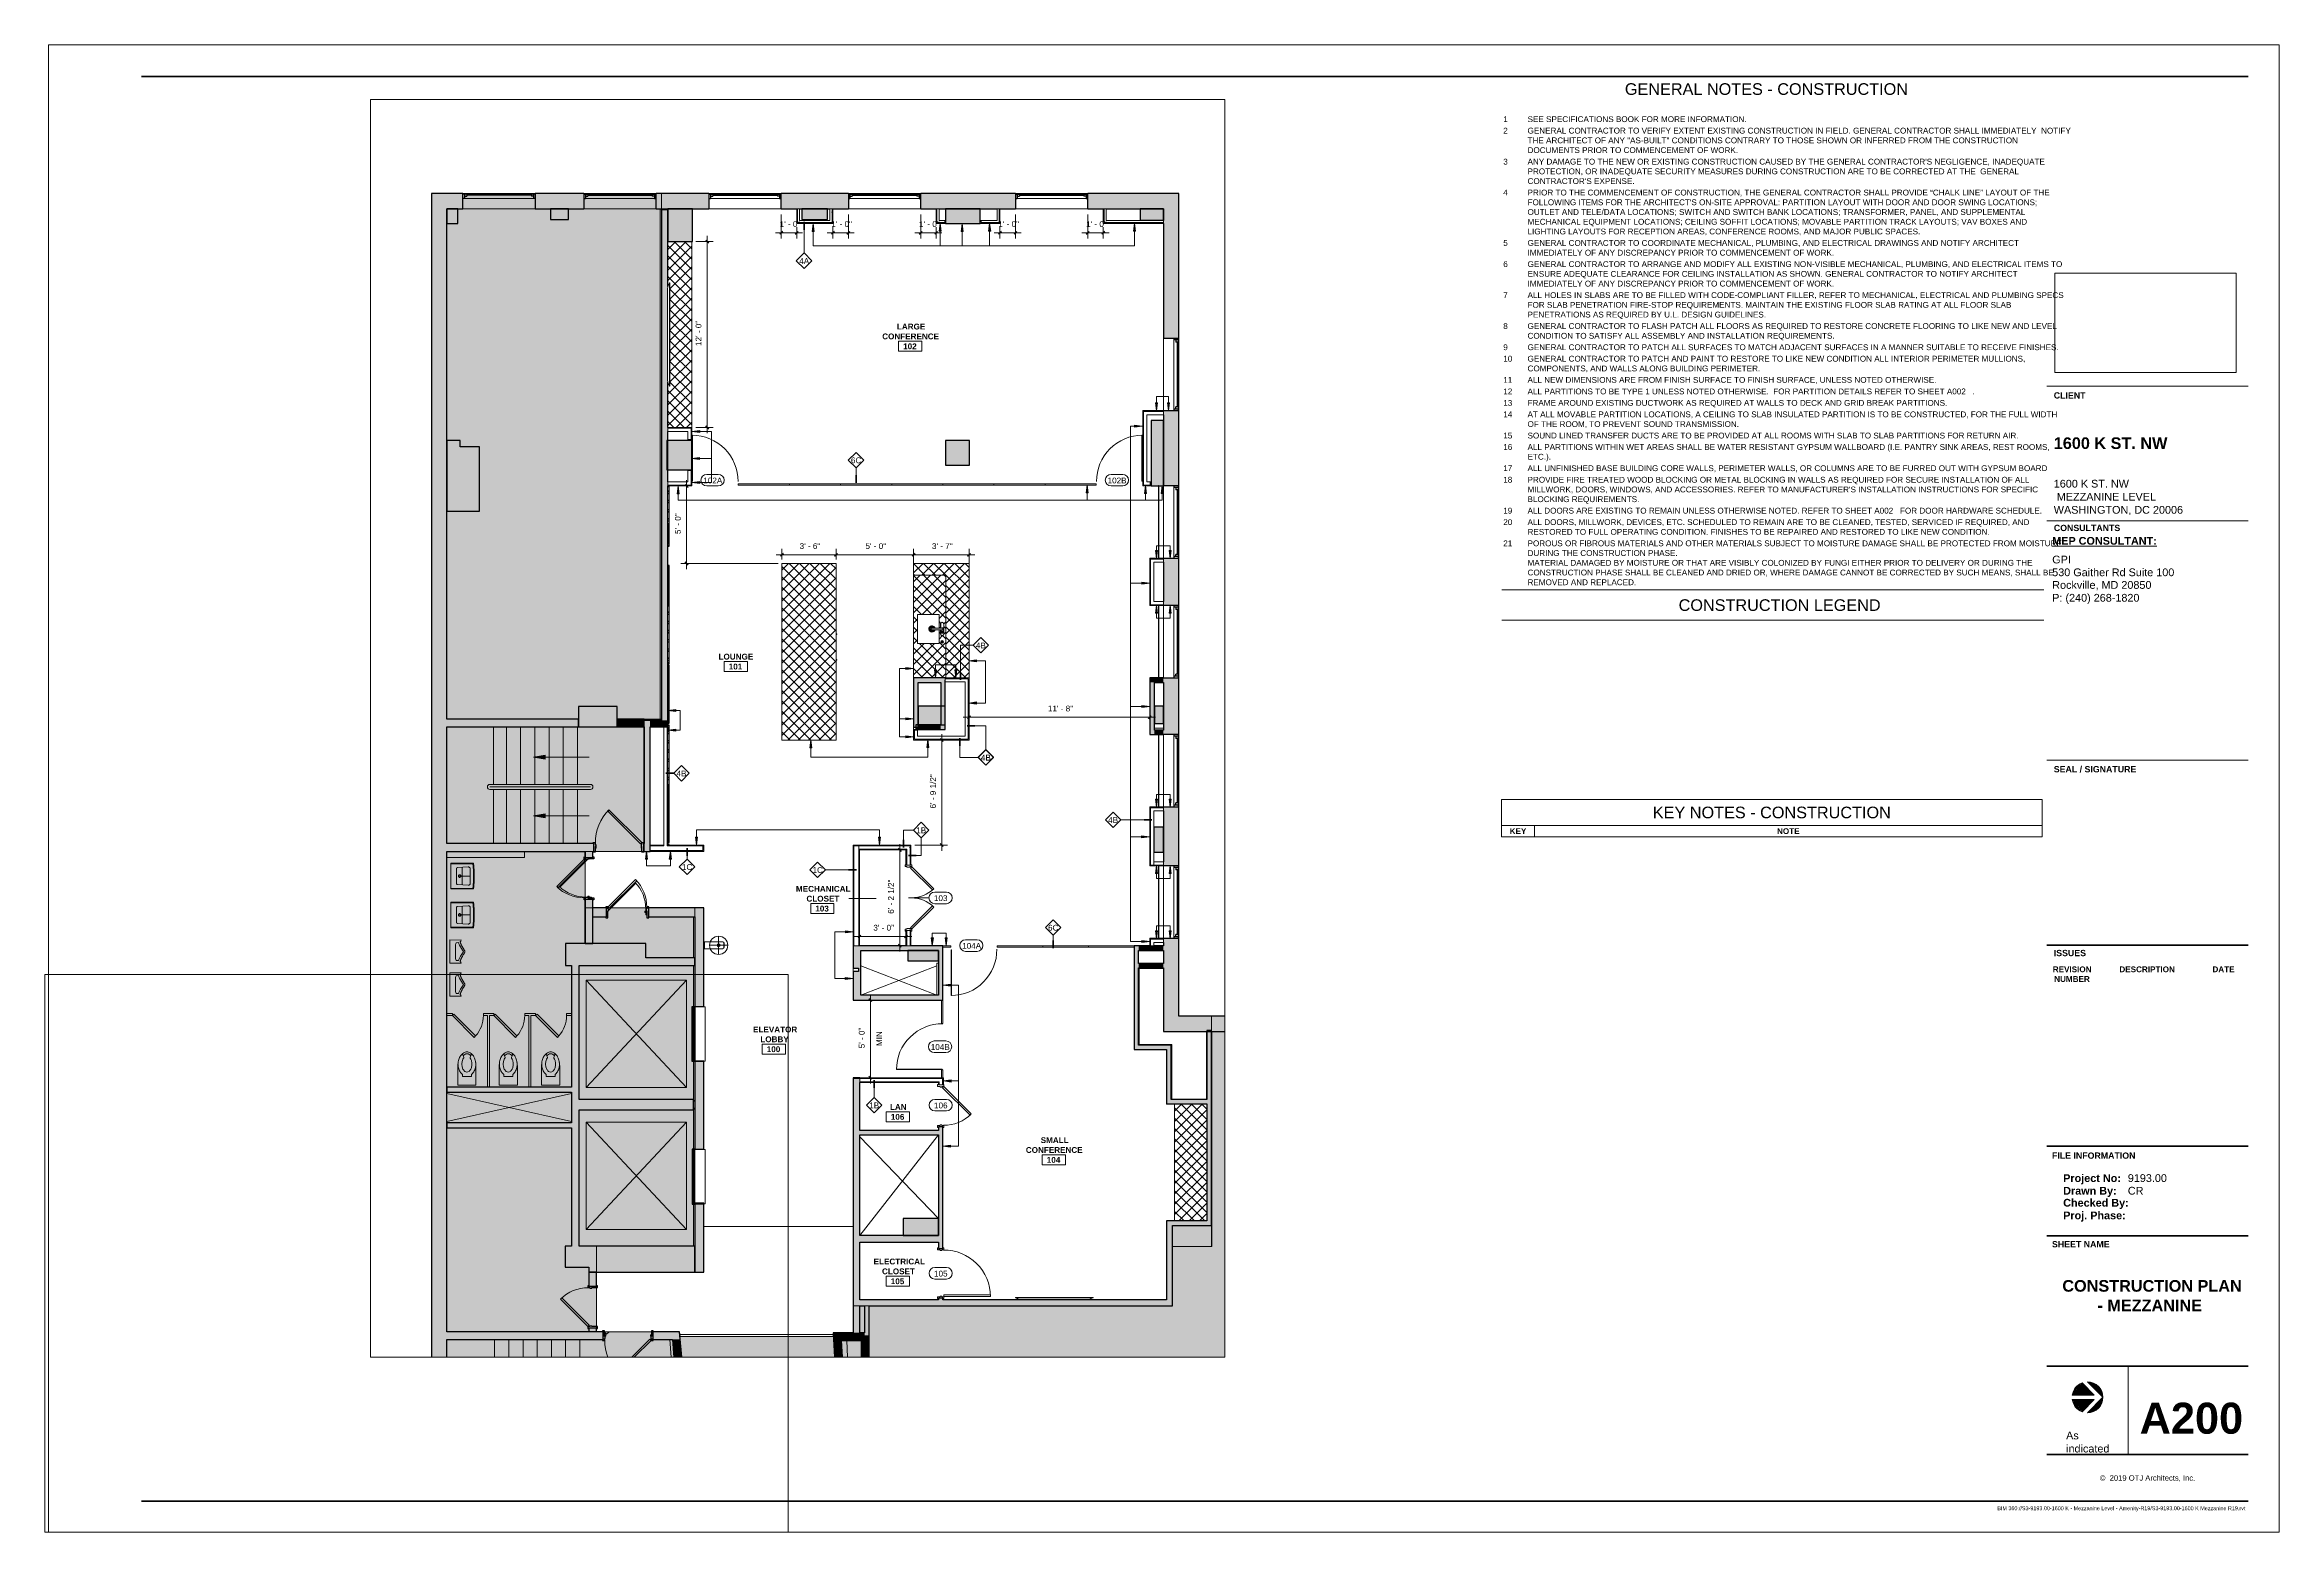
# Paper-space layout 'Layout1' of a CAD drawing. Header units: inches. Extents: x 0 to 36.1, y 0 to 24.
# The model-space entities are those that its viewports show. They can reach past a viewport. Long polylines and large blocks are cut down to what shows.
import ezdxf

# ---------------------------------------------------------------- set-up
doc = ezdxf.new("R2010")
doc.units = ezdxf.units.IN
doc.header["$MEASUREMENT"] = 0
for name, color, linetype, lineweight in [('1600 K ST MEZZANINE_dwg', 8, 'Continuous', 9), ('A-ANNO-DIMS', 211, 'Continuous', 9), ('A-ANNO-DIMS-48', 211, 'Continuous', 9), ('A-ANNO-NOTE', 131, 'Continuous', 9), ('A-AREA-IDEN', 2, 'Continuous', 9), ('A-Cols-Bldg', 7, 'Continuous', 9), ('A-DETL', 90, 'Continuous', 9), ('A-DETL-GENF', 92, 'Continuous', 9), ('A-DETL-THIN', 151, 'Continuous', 9), ('A-DOOR', 31, 'Continuous', 18), ('A-Door-Exst', 7, 'Continuous', 9), ('A-DOOR-IDEN', 31, 'Continuous', 9), ('A-FLOR', 192, 'Continuous', 18), ('A-FLOR-HRAL', 11, 'Continuous', 9), ('A-Flor-Hral-Exst', 7, 'Continuous', 9), ('A-GENM', 13, 'Continuous', 18), ('A-GLAZ', 151, 'Continuous', 18), ('A-GLAZ-CURT', 52, 'Continuous', 9), ('A-WALL', 113, 'Continuous', 13), ('A-Wall-Exst', 7, 'Continuous', 9), ('A-WALL-IDEN', 211, 'Continuous', 9), ('A-WALL-PATT', 111, 'Continuous', 18), ('G-ANNO-SCHD', 231, 'Continuous', 9), ('G-ANNO-TEXT', 231, 'Continuous', 9), ('G-ANNO-TTLB', 6, 'Continuous', 9), ('G-ANNO-TTLB-THIN', 151, 'Continuous', 9), ('G-ANNO-TTLB-WIDE', 214, 'Continuous', 50), ('I-WALL', 2, 'Continuous', 18), ('P-SANR-FIXT', 6, 'Continuous', 18), ('Q-CASE', 31, 'Continuous', 9), ('Q-SPCQ', 91, 'Continuous', 9), ('XAR$0$AFLEV', 7, 'Continuous', 9), ('XAR$0$AFLST', 7, 'Continuous', 9), ('XAR$0$AWA', 7, 'Continuous', 9), ('XAR$0$PFI', 7, 'Continuous', 9)]:
    doc.layers.add(name, color=color, linetype=linetype, lineweight=lineweight)
doc.layers.add('G-ANNO-NPLT', color=191, linetype='Continuous', plot=False)
doc.styles.add('Arial_B', font='arialbd.ttf', dxfattribs={"height": 0.09375})
doc.styles.add('Swis721 Lt BT_1', font='swissl.ttf', dxfattribs={"height": 4.5})
doc.styles.add('Swis721 Lt BT_2', font='swissl.ttf', dxfattribs={"height": 0.1875})
doc.styles.add('Swis721 Lt BT_3', font='swissl.ttf', dxfattribs={"height": 0.09375})
doc.styles.add('Swis721 Lt BT_4', font='swissl.ttf', dxfattribs={"height": 0.088084})
doc.styles.add('Swis721 Lt BT_5', font='swissl.ttf', dxfattribs={"height": 0.125})
doc.styles.add('Swis721 Lt BT_6', font='swissl.ttf', dxfattribs={"height": 0.0625})
doc.styles.add('Swis721 Lt BT_B', font='', dxfattribs={"height": 4.5})
doc.styles.add('Swis721 Lt BT_B_1', font='', dxfattribs={"height": 0.09375})
doc.styles.add('Swis721 Lt BT_B_2', font='', dxfattribs={"height": 0.101562})
doc.styles.add('Swis721 Lt BT_B_3', font='', dxfattribs={"height": 0.125})
doc.styles.add('Swis721 Lt BT_B_4', font='', dxfattribs={"height": 0.5})
doc.styles.add('Swis721 Lt BT_B_5', font='', dxfattribs={"height": 0.1875})
doc.styles.get('Swis721 Lt BT_B').set_extended_font_data('Swis721 Lt BT', bold=True)
doc.styles.get('Swis721 Lt BT_B_1').set_extended_font_data('Swis721 Lt BT', bold=True)
doc.styles.get('Swis721 Lt BT_B_2').set_extended_font_data('Swis721 Lt BT', bold=True)
doc.styles.get('Swis721 Lt BT_B_3').set_extended_font_data('Swis721 Lt BT', bold=True)
doc.styles.get('Swis721 Lt BT_B_4').set_extended_font_data('Swis721 Lt BT', bold=True)
doc.styles.get('Swis721 Lt BT_B_5').set_extended_font_data('Swis721 Lt BT', bold=True)
doc.dimstyles.new('OTJ_-_3_32__Linear__1_2__Tolerance', dxfattribs={"dimscale": 12, "dimtxt": 4.748918, "dimasz": 0.1875, "dimexe": 0.375, "dimexo": 0.25, "dimgap": 0.25, "dimtad": 1, "dimdec": 1, "dimrnd": 0.5, "dimzin": 3, "dimdsep": 46, "dimlunit": 4, "dimtxsty": 'Swis721 Lt BT_1', "dimblk1": 'OBLIQUE', "dimblk2": 'OBLIQUE', "dimsah": 1, "dimcen": 0.09, "dimdle": 0.375, "dimazin": 0, "dimtfac": 1, "dimtdec": 4, "dimtix": 1, "dimtmove": 0, "dimatfit": 3, "dimfxl": 1, "dimtvp": 1, "dimfrac": 2, "dimtolj": 1, "dimtzin": 0, "dimarcsym": 2})
picture_1 = doc.add_image_def('image1.jpg', size_in_pixel=(2551, 1396))
pattern_1 = [(0, (-105.333, 0), (15.36, 3.84), [0.634, -10.886, 0.634, -10.886, -61.44]), (0, (-105.333, 0), (15.36, 3.84), [-23.04, 0.634, -22.406, 0.634, -10.886, -26.88]), (0, (-105.333, 0), (15.36, 3.84), [-57.6, 0.634, -7.046, 0.634, -18.566]), (120, (-99.573, 1.92), (-11.0055376, 11.38215), [0.634, -10.886, 0.634, -10.886, -61.44]), (120, (-99.573, 1.92), (-11.0055376, 11.38215), [-23.04, 0.634, -22.406, 0.634, -10.886, -26.88]), (120, (-99.573, 1.92), (-11.0055376, 11.38215), [-57.6, 0.634, -7.046, 0.634, -18.566]), (240, (-97.653, 9.6), (-4.3544624, -15.22215), [0.634, -10.886, 0.634, -10.886, -61.44]), (240, (-97.653, 9.6), (-4.3544624, -15.22215), [-23.04, 0.634, -22.406, 0.634, -10.886, -26.88]), (240, (-97.653, 9.6), (-4.3544624, -15.22215), [-57.6, 0.634, -7.046, 0.634, -18.566])]
pattern_2 = [(45, (0, 0), (-4.006467, 4.006467), []), (135, (0, 0), (-4.006467, -4.006467), [])]

# ---------------------------------------------------------------- blocks, each defined once
blk = doc.blocks.new('Titleblock - 24 x 36 - DC-6820859-CONSTRUCTION PLAN - MEZZANINE')
at = {"layer": 'G-ANNO-TTLB'}
h = blk.add_hatch(color=256, dxfattribs=at)
edge = h.paths.add_edge_path(flags=0)
edge.add_line((32.831, 2.42), (33.027, 2.224))
edge.add_line((33.027, 2.224), (32.672, 2.224))
edge.add_arc((32.918, 2.187), 0.249, 110.6073, 171.5435, ccw=False)
h = blk.add_hatch(color=256, dxfattribs=at)
edge = h.paths.add_edge_path(flags=0)
edge.add_line((33.167, 2.187), (32.918, 2.436))
edge.add_arc((32.918, 2.187), 0.249, 0, 90, ccw=False)
h = blk.add_hatch(color=256, dxfattribs=at)
edge = h.paths.add_edge_path(flags=0)
edge.add_line((32.918, 1.939), (33.167, 2.187))
edge.add_arc((32.918, 2.187), 0.249, -90, 0, ccw=False)
h = blk.add_hatch(color=256, dxfattribs=at)
edge = h.paths.add_edge_path(flags=0)
edge.add_line((33.027, 2.151), (32.831, 1.955))
edge.add_arc((32.918, 2.187), 0.249, 188.4565, 249.3927, ccw=False)
edge.add_line((32.672, 2.151), (33.027, 2.151))
at = {"layer": 'A-ANNO-NOTE'}
for p, q in [((32.672, 2.224), (33.027, 2.224)), ((33.027, 2.224), (32.672, 2.224)), ((32.672, 2.224), (33.027, 2.224)), ((32.831, 2.42), (33.027, 2.224)), ((33.027, 2.224), (32.831, 2.42)), ((33.027, 2.224), (32.831, 2.42)), ((32.918, 2.436), (33.167, 2.187)), ((33.167, 2.187), (32.918, 2.436)), ((32.918, 2.436), (33.167, 2.187)), ((33.167, 2.187), (32.918, 1.939)), ((32.918, 1.939), (33.167, 2.187)), ((33.167, 2.187), (32.918, 1.939)), ((32.672, 2.151), (33.027, 2.151)), ((33.027, 2.151), (32.672, 2.151)), ((33.027, 2.151), (32.672, 2.151)), ((32.831, 1.955), (33.027, 2.151)), ((33.027, 2.151), (32.831, 1.955)), ((32.831, 1.955), (33.027, 2.151))]:
    blk.add_line(p, q, dxfattribs=at)
for start, end in [(110.6073, 171.5435), (110.6073, 171.5435), (110.6073, 171.5435), (0, 90), (360, 90), (0, 90), (270, 0), (270, 360), (270, 0), (188.4565, 249.3927), (188.4565, 249.3927), (188.4565, 249.3927)]:
    blk.add_arc((32.918, 2.187), 0.249, start, end, dxfattribs=at)
at = {"layer": 'G-ANNO-TTLB'}
for p, q in [((0.012, 24.012), (0.012, 0.012)), ((36.013, 24.012), (0.012, 24.012)), ((36.013, 0.012), (36.013, 24.012)), ((32.262, 18.502), (35.512, 18.502)), ((32.262, 18.502), (35.512, 18.502)), ((0.012, 0.012), (36.013, 0.012))]:
    blk.add_line(p, q, dxfattribs=at)
at = {"layer": 'G-ANNO-TTLB-THIN'}
for p, q in [((32.262, 16.331), (35.512, 16.331)), ((32.262, 12.47), (35.512, 12.47)), ((33.575, 2.69), (33.575, 1.262))]:
    blk.add_line(p, q, dxfattribs=at)
at = {"layer": 'G-ANNO-TTLB-WIDE'}
for p, q in [((35.512, 23.502), (1.512, 23.502)), ((32.262, 9.481), (35.512, 9.481)), ((35.512, 6.238), (32.262, 6.238)), ((35.512, 4.791), (32.262, 4.791)), ((32.262, 2.69), (35.512, 2.69)), ((32.262, 1.262), (35.512, 1.262)), ((1.512, 0.512), (32.262, 0.512)), ((32.262, 0.512), (35.512, 0.512))]:
    blk.add_line(p, q, dxfattribs=at)
at = {"layer": 'G-ANNO-TTLB', "attachment_point": 1}
for s, insert, char_height, width, style in [('CLIENT', (32.373, 18.405), 0.1016, 0.57128, 'Swis721 Lt BT_B_2'), ('CONSULTANTS', (32.374, 16.266), 0.10156, 1.19938, 'Swis721 Lt BT_B_2'), ('\\LMEP CONSULTANT:', (32.348, 16.07), 0.125, 1.94425, 'Swis721 Lt BT_B_3'), ('SEAL / SIGNATURE', (32.373, 12.373), 0.10156, 1.48344, 'Swis721 Lt BT_B_2'), ('ISSUES', (32.373, 9.407), 0.1016, 0.58075, 'Swis721 Lt BT_B_2'), ('REVISION', (32.357, 9.14), 0.0937, 0.76381, 'Arial_B'), ('DESCRIPTION', (33.432, 9.14), 0.09375, 1.09838, 'Arial_B'), ('DATE', (34.934, 9.14), 0.0937, 0.43556, 'Arial_B'), ('NUMBER', (32.38, 8.984), 0.0937, 0.71016, 'Arial_B'), ('FILE INFORMATION', (32.344, 6.138), 0.10156, 1.51816, 'Swis721 Lt BT_B_2'), ('Project No:', (32.525, 5.786), 0.125, 1.05103, 'Swis721 Lt BT_B_3'), ('Drawn By:', (32.525, 5.583), 0.125, 0.96581, 'Swis721 Lt BT_B_3'), ('Checked By:', (32.525, 5.389), 0.125, 1.20253, 'Swis721 Lt BT_B_3'), ('Proj. Phase:', (32.525, 5.185), 0.125, 1.13625, 'Swis721 Lt BT_B_3'), ('SHEET NAME', (32.344, 4.708), 0.1016, 1.04156, 'Swis721 Lt BT_B_2'), ('©  2019 OTJ Architects, Inc.', (33.116, 0.93), 0.08808, 1.85587, 'Swis721 Lt BT_4')]:
    blk.add_mtext(s, dxfattribs=dict(at, insert=insert, char_height=char_height, width=width, style=style))
at = {"layer": 'G-ANNO-TTLB'}
image = blk.add_image(picture_1, insert=(32.391, 18.726), size_in_units=(2.926, 1.601), dxfattribs=at)
image.dxf.flags = 7
blk = doc.blocks.new('ELEVATOR DOOR - 42_ x 84_-7366701-MEZZANINE  CONSTRUCTION')
at = {"layer": 'A-DOOR'}
for points in [[(-4.028, -3.5), (-25.153, -3.5), (-25.153, -5.5), (-4.028, -5.5)], [(17.347, -5.5), (17.347, -3.5), (-3.778, -3.5), (-3.778, -5.5), (2.988, -5.5)]]:
    blk.add_hatch(color=250, dxfattribs=at).paths.add_polyline_path(points, flags=0)
for p, q in [((17.097, 4.5), (-24.903, 4.5)), ((-24.903, 4.5), (-24.903, -3.5)), ((17.097, -3.5), (17.097, 4.5)), ((-4.028, -3.5), (-3.778, -3.5))]:
    blk.add_line(p, q, dxfattribs=at)
at = {"layer": 'A-DOOR', "color": 8, "lineweight": 30}
for p, q in [((-25.153, -5.5), (-25.153, -3.5)), ((-25.153, -3.5), (-4.028, -3.5)), ((-4.028, -3.5), (-4.028, -5.5)), ((-3.778, -5.5), (-3.778, -3.5)), ((-3.778, -3.5), (17.347, -3.5)), ((17.347, -3.5), (17.347, -5.5)), ((-4.028, -5.5), (-25.153, -5.5)), ((17.347, -5.5), (-3.778, -5.5))]:
    blk.add_line(p, q, dxfattribs=at)
blk = doc.blocks.new('ELEVATOR DOOR - 42_ x 84_-7366661-MEZZANINE  CONSTRUCTION')
at = {"layer": 'A-DOOR'}
for points in [[(-25.153, 5.5), (-25.153, 3.5), (-4.028, 3.5), (-4.028, 5.5), (-22.081, 5.5)], [(-3.778, 5.5), (-3.778, 3.5), (17.347, 3.5), (17.347, 5.5)]]:
    blk.add_hatch(color=250, dxfattribs=at).paths.add_polyline_path(points, flags=0)
at = {"layer": 'A-DOOR', "color": 8, "lineweight": 30}
for p, q in [((-4.028, 5.5), (-25.153, 5.5)), ((-25.153, 5.5), (-25.153, 3.5)), ((-4.028, 3.5), (-4.028, 5.5)), ((17.347, 5.5), (-3.778, 5.5)), ((-3.778, 5.5), (-3.778, 3.5)), ((17.347, 3.5), (17.347, 5.5)), ((-25.153, 3.5), (-4.028, 3.5)), ((-3.778, 3.5), (17.347, 3.5))]:
    blk.add_line(p, q, dxfattribs=at)
at = {"layer": 'A-DOOR'}
for p, q in [((-24.903, 3.5), (-24.903, -4.5)), ((-3.778, 3.5), (-4.028, 3.5)), ((17.097, -4.5), (17.097, 3.5)), ((-24.903, -4.5), (17.097, -4.5))]:
    blk.add_line(p, q, dxfattribs=at)
blk = doc.blocks.new('Drinking_Fountain-Haws_Corporation-Wall_Mounted_1001 - 1001-7026066-MEZZANINE  CONSTRUCTION')
at = {"layer": 'P-SANR-FIXT', "lineweight": 9}
for p, q in [((19.067, 7.938), (19.067, 22.063)), ((20.526, 19.167), (17.442, 19.167)), ((20.692, 19), (17.442, 19)), ((20.692, 19), (17.442, 19)), ((16.442, 18.167), (16.442, 3.5)), ((16.442, 18), (16.442, 4.15)), ((16.442, 18), (16.442, 4.15)), ((21.692, 3.5), (21.692, 18.022)), ((21.692, 4.15), (21.692, 18)), ((21.692, 4.15), (21.692, 18)), ((26.255, 15), (12.005, 15)), ((16.592, 4), (21.542, 4)), ((16.592, 4), (21.542, 4))]:
    blk.add_line(p, q, dxfattribs=at)
for radius in [7.063, 1.125]:
    blk.add_circle((19.067, 15), radius, dxfattribs=at)
for centre, radius, start, end in [((19.067, 15), 7.063, 360, 180), ((17.442, 18.167), 1, 90, 180), ((17.442, 18), 1, 90, 180), ((17.442, 18), 1, 90, 180), ((20.526, 18), 1.167, 1.0568, 90), ((20.692, 18), 1, 360, 90), ((20.692, 18), 1, 360, 90), ((19.067, 15), 7.063, 180, 360), ((16.592, 4.15), 0.15, 180, 270), ((16.592, 4.15), 0.15, 180, 270), ((21.542, 4.15), 0.15, 270, 0), ((21.542, 4.15), 0.15, 270, 0)]:
    blk.add_arc(centre, radius, start, end, dxfattribs=at)
blk = doc.blocks.new('Door - Single - Solid Door-7923846-MEZZANINE  CONSTRUCTION')
at = {"layer": 'A-DOOR', "lineweight": 9}
for p, q in [((-15.631, 2.411), (-14.131, 2.411)), ((-15.631, 1.661), (-15.631, 2.411)), ((-14.131, 2.411), (-14.131, 0.411)), ((22.119, 2.411), (23.619, 2.411)), ((22.119, 0.411), (22.119, 2.411)), ((23.619, 2.411), (23.619, 1.661)), ((-14.131, 0.411), (-13.631, 0.411)), ((-13.631, 0.411), (-13.631, -1.089)), ((21.619, 0.411), (22.119, 0.411)), ((21.619, -1.089), (21.619, 0.411)), ((-14.131, -1.089), (-14.131, -2.589)), ((-13.631, -1.089), (-14.131, -1.089)), ((22.119, -1.089), (21.619, -1.089)), ((22.119, -2.589), (22.119, -1.089)), ((-15.631, -2.589), (-15.631, -1.839)), ((23.619, -1.839), (23.619, -2.589)), ((-14.131, -2.589), (-15.631, -2.589)), ((23.619, -2.589), (22.119, -2.589))]:
    blk.add_line(p, q, dxfattribs=at)
at = {"layer": 'A-DOOR'}
for p, q in [((-12.631, -2.589), (-14.006, -2.589)), ((-14.006, -2.589), (-14.006, -38.589)), ((-12.631, -38.589), (-12.631, -2.589)), ((-14.006, -38.589), (-12.631, -38.589))]:
    blk.add_line(p, q, dxfattribs=at)
at = {"layer": 'A-DOOR', "lineweight": 9}
blk.add_arc((-14.006, -2.589), 36, 270, 0.5, dxfattribs=at)
blk = doc.blocks.new('1600 K ST MEZZANINE_dwg-7073454-MEZZANINE  CONSTRUCTION')
at = {"lineweight": 9}
for points in [[(1895.715, 1418.703), (1886.715, 1420.203), (1895.715, 1421.703)], [(1895.715, 1373.264), (1886.715, 1374.764), (1895.715, 1376.264)]]:
    blk.add_hatch(color=256, dxfattribs=at).paths.add_polyline_path(points, flags=0)
at = {"layer": 'A-Cols-Bldg'}
blk.add_hatch(color=256, dxfattribs=at).paths.add_polyline_path([(2408.329, 1041.203), (2412.079, 1041.203), (2412.079, 1061.078), (2411.829, 1061.078), (2411.829, 1057.592), (2381.704, 1057.592), (2381.704, 1041.203), (2383.329, 1041.203)], flags=0)
at = {"lineweight": 9}
for p, q in [((1886.715, 1420.203), (1895.715, 1421.703)), ((1895.715, 1421.703), (1895.715, 1418.703)), ((1886.715, 1420.203), (1929.873, 1420.203)), ((1895.715, 1418.703), (1886.715, 1420.203)), ((1886.715, 1374.764), (1895.715, 1376.264)), ((1895.715, 1376.264), (1895.715, 1373.264)), ((1886.715, 1374.764), (1929.873, 1374.764)), ((1895.715, 1373.264), (1886.715, 1374.764))]:
    blk.add_line(p, q, dxfattribs=at)
at = {"layer": 'A-Cols-Bldg'}
for p, q in [((2181.129, 1441.728), (2181.129, 1443.478)), ((2181.129, 1443.478), (2181.129, 1441.728)), ((2374.629, 1442.728), (2367.629, 1442.728)), ((2176.629, 1270.534), (2176.629, 1270.578))]:
    blk.add_line(p, q, dxfattribs=at)
at = {"layer": 'A-Cols-Bldg', "flags": 128}
blk.add_lwpolyline([(2411.829, 1061.078), (2412.079, 1061.078), (2412.079, 1041.203), (2381.704, 1041.203)], dxfattribs=at)
at = {"layer": 'A-Door-Exst'}
for p, q in [((1926.23, 1340.933), (1926.707, 1341.409)), ((1931.679, 1311.881), (1931.679, 1311.159)), ((1944.82, 1303.864), (1944.356, 1303.401)), ((1973.658, 1298.203), (1974.606, 1298.203)), ((1942.782, 975.253), (1942.032, 974.503))]:
    blk.add_line(p, q, dxfattribs=at)
at = {"layer": 'A-Door-Exst', "flags": 128}
for points in [[(1934.504, 1348.034), (1934.723, 1348.034), (1934.723, 1351.034)], [(1970.754, 1348.034), (1970.723, 1348.034), (1970.723, 1351.034)], [(1929.929, 1341.409), (1929.929, 1341.256), (1928.929, 1341.256), (1928.929, 1341.409)], [(1928.152, 1340.909), (1928.417, 1340.644), (1907.204, 1319.431), (1906.587, 1320.047)], [(1944.856, 1301.504), (1944.895, 1301.465), (1966.108, 1322.678), (1965.505, 1323.282)], [(1927.179, 1311.159), (1927.179, 1311.881), (1931.679, 1311.881)], [(1974.106, 1302.703), (1973.658, 1302.703), (1973.658, 1298.203)], [(1942.032, 974.503), (1943.269, 973.265), (1945.257, 975.253)], [(1941.754, 974.503), (1942.032, 974.503), (1942.032, 971.503)], [(1978.004, 971.753), (1977.407, 971.753), (1977.407, 972.753), (1978.004, 972.753)]]:
    blk.add_lwpolyline(points, dxfattribs=at)
for points in [[(1934.723, 1350.784), (1935.348, 1350.784), (1935.348, 1349.784), (1934.723, 1349.784)], [(1970.723, 1350.784), (1970.098, 1350.784), (1970.098, 1349.784), (1970.723, 1349.784)], [(1929.929, 1311.881), (1929.929, 1312.506), (1928.929, 1312.506), (1928.929, 1311.881)], [(1973.658, 1299.953), (1973.033, 1299.953), (1973.033, 1300.953), (1973.658, 1300.953)], [(1942.032, 971.753), (1942.657, 971.753), (1942.657, 972.753), (1942.032, 972.753)]]:
    blk.add_lwpolyline(points, close=True, dxfattribs=at)
at = {"layer": 'A-Door-Exst'}
for centre, radius, start, end in [((1943.658, 1302.703), 30, 0, 43.2822), ((1927.179, 1341.881), 30, 226.6823, 270), ((1942.032, 974.503), 36, 0.6708, 1.1971)]:
    blk.add_arc(centre, radius, start, end, dxfattribs=at)
at = {"layer": 'A-Flor-Hral-Exst'}
for p, q in [((2412.079, 1155.378), (2412.079, 1207.728)), ((2118.95, 973.384), (2119, 973.384)), ((2118.95, 971.384), (2119.101, 971.384))]:
    blk.add_line(p, q, dxfattribs=at)
at = {"layer": 'A-Wall-Exst'}
for p, q in [((1976.99, 1352.158), (1976.99, 1443.703)), ((1926.429, 1309.659), (1926.429, 1275.921)), ((2010.629, 1296.453), (2010.629, 1264.734)), ((2010.629, 1258.734), (2010.629, 1227.078)), ((2408.079, 1207.728), (2408.079, 1155.378)), ((2010.629, 1184.578), (2010.629, 1154.953)), ((2010.629, 1074.078), (2010.629, 1041.578)), ((1992.377, 969.253), (1993.469, 955.363)), ((2125.32, 968.384), (2125.975, 955.363)), ((2129.98, 955.363), (2129.325, 968.384))]:
    blk.add_line(p, q, dxfattribs=at)
at = {"layer": 'A-Wall-Exst', "flags": 128}
for points in [[(1984.826, 1844.853), (1984.826, 1449.703), (1974.99, 1449.703), (1972.356, 1449.703)], [(1926.429, 1347.284), (1926.429, 1343.881), (1926.629, 1343.881)], [(2200.379, 1260.578), (2199.129, 1260.578), (2199.129, 1235.978)], [(2374.629, 1260.576), (2355.979, 1260.576), (2355.979, 1260.578), (2355.479, 1260.578)], [(2408.079, 1155.378), (2381.079, 1155.378), (2381.079, 1197.678), (2355.979, 1197.678), (2355.979, 1256.576), (2374.629, 1256.576)], [(2011.629, 1226.953), (2018.629, 1226.953), (2018.629, 1227.078)], [(2411.829, 1061.078), (2412.079, 1061.078), (2412.079, 1153.378), (2412.079, 1207.728)], [(2018.629, 1184.578), (2018.629, 1184.953), (2011.629, 1184.953)], [(2377.079, 1151.628), (2377.079, 1151.378), (2383.329, 1151.378)], [(2010.629, 1146.953), (2010.629, 1116.953), (2011.629, 1116.953)], [(2018.629, 1074.078), (2018.629, 1074.953), (2011.629, 1074.953)], [(2146.685, 955.363), (2146.685, 972.384), (2146.685, 995.155)]]:
    blk.add_lwpolyline(points, dxfattribs=at)
at = {"layer": 'A-WALL-PATT', "color": 7, "lineweight": 9}
for p, q in [((1984.826, 1449.703), (1985.826, 1448.703)), ((1985.826, 1448.703), (1984.826, 1449.703)), ((1926.629, 1343.881), (1926.429, 1343.881)), ((2199.129, 1260.578), (2200.379, 1260.578)), ((2355.905, 1260.428), (2355.979, 1260.576)), ((2355.979, 1197.678), (2355.479, 1197.178)), ((2355.479, 1197.178), (2355.979, 1197.678)), ((2381.079, 1197.678), (2380.579, 1197.178)), ((2380.579, 1197.178), (2381.079, 1197.678)), ((2011.629, 1116.953), (2010.629, 1116.953)), ((2011.629, 1074.953), (2018.629, 1074.953)), ((2412.079, 1061.078), (2411.829, 1061.078))]:
    blk.add_line(p, q, dxfattribs=at)
at = {"layer": 'A-WALL-PATT', "color": 7, "lineweight": 9, "flags": 128}
for points in [[(1974.99, 1448.703), (1974.99, 1449.703)], [(2355.803, 1256.928), (2355.979, 1256.576)], [(2011.629, 1152.953), (2010.629, 1154.953)], [(2380.829, 1155.128), (2381.079, 1155.378)], [(2408.204, 1155.128), (2408.079, 1155.378)], [(2411.829, 1153.378), (2412.079, 1153.378)], [(2377.329, 1151.628), (2377.079, 1151.378)], [(2011.629, 1148.953), (2010.629, 1146.953)], [(2146.629, 972.384), (2146.685, 972.384)]]:
    blk.add_lwpolyline(points, close=True, dxfattribs=at)
for points in [[(2355.479, 1260.578), (2355.979, 1260.578), (2355.904, 1260.428)], [(2018.629, 1226.953), (2012.796, 1226.953), (2011.629, 1226.953)], [(2011.629, 1184.953), (2012.629, 1184.953), (2018.629, 1184.953)]]:
    blk.add_lwpolyline(points, dxfattribs=at)
at = {"layer": 'XAR$0$AFLEV'}
for p, q in [((2140.379, 1235.978), (2199.129, 1258.578)), ((2140.379, 1258.578), (2199.129, 1235.978)), ((1916.129, 1159.678), (1819.629, 1138.078)), ((1819.629, 1159.678), (1916.129, 1138.078)), ((2139.521, 1049.659), (2200.379, 1127.597)), ((2200.379, 1062.928), (2139.379, 1126.045))]:
    blk.add_line(p, q, dxfattribs=at)
at = {"layer": 'XAR$0$AFLEV', "flags": 128}
for points in [[(2005.28, 1247.453), (1927.478, 1247.453), (1927.478, 1164.453), (2005.28, 1164.453), (2005.28, 1247.453), (1927.478, 1164.453), (2005.28, 1164.453), (1927.478, 1247.453)], [(2005.28, 1137.453), (1927.478, 1137.453), (1927.478, 1054.453), (2005.28, 1054.453), (2005.28, 1137.453), (1927.478, 1054.453), (2005.28, 1054.453), (1927.478, 1137.453)]]:
    blk.add_lwpolyline(points, dxfattribs=at)
at = {"layer": 'XAR$0$AFLST'}
for p, q in [((1855.749, 1399.159), (1855.749, 1443.703)), ((1865.749, 1399.159), (1865.749, 1443.703)), ((1876.749, 1443.703), (1876.749, 1399.159)), ((1887.749, 1443.703), (1887.749, 1399.159)), ((1898.749, 1443.703), (1898.749, 1399.159)), ((1909.749, 1443.703), (1909.749, 1399.159)), ((1920.749, 1443.703), (1920.749, 1399.159)), ((1930.789, 1399.159), (1852.973, 1399.159)), ((1930.789, 1397.159), (1852.973, 1397.159)), ((1852.973, 1395.159), (1930.789, 1395.159)), ((1855.749, 1395.159), (1855.749, 1353.284)), ((1865.749, 1395.159), (1865.749, 1353.284)), ((1876.749, 1395.159), (1876.749, 1353.284)), ((1887.749, 1395.159), (1887.749, 1353.284)), ((1898.749, 1395.159), (1898.749, 1353.284)), ((1909.749, 1395.159), (1909.749, 1353.284)), ((1920.749, 1395.159), (1920.749, 1353.284)), ((1856.623, 969.253), (1856.623, 955.363)), ((1867.623, 969.253), (1867.623, 955.363)), ((1878.623, 969.253), (1878.623, 955.363)), ((1889.623, 969.253), (1889.623, 955.363)), ((1900.623, 969.253), (1900.623, 955.363)), ((1911.623, 969.253), (1911.623, 955.363)), ((1922.623, 969.253), (1922.623, 955.363))]:
    blk.add_line(p, q, dxfattribs=at)
for centre, start, end in [((1852.973, 1397.159), 90, 270), ((1930.789, 1397.159), 270, 90)]:
    blk.add_arc(centre, 2, start, end, dxfattribs=at)
at = {"layer": 'XAR$0$AWA', "flags": 128}
blk.add_lwpolyline([(1819.629, 1342.509), (1879.629, 1342.509), (1879.629, 1347.284)], dxfattribs=at)
at = {"layer": 'XAR$0$PFI'}
for p, q in [((1831.528, 1337.62), (1831.528, 1338.12)), ((1840.138, 1337.99), (1839.683, 1337.489)), ((1839.346, 1337.62), (1822.755, 1337.62)), ((1836.172, 1335.157), (1827.949, 1334.7)), ((1831.528, 1321.341), (1831.528, 1334.899)), ((1827.005, 1322.538), (1827.005, 1333.702)), ((1837.755, 1322.581), (1837.755, 1333.659)), ((1840.214, 1328.12), (1840.214, 1331.139)), ((1830.505, 1328.12), (1837.755, 1328.12)), ((1836.172, 1321.083), (1827.949, 1321.54)), ((1831.528, 1318.12), (1831.528, 1318.62)), ((1840.138, 1318.25), (1839.683, 1318.751)), ((1831.528, 1307.525), (1831.528, 1308.025)), ((1840.138, 1307.895), (1839.683, 1307.395)), ((1839.346, 1307.525), (1822.755, 1307.525)), ((1836.172, 1305.062), (1827.949, 1304.606)), ((1831.528, 1291.246), (1831.528, 1304.804)), ((1827.005, 1292.443), (1827.005, 1303.607)), ((1837.755, 1292.486), (1837.755, 1303.565)), ((1840.214, 1298.025), (1840.214, 1301.044)), ((1830.505, 1298.025), (1837.755, 1298.025)), ((1836.172, 1290.988), (1827.949, 1291.445)), ((1840.138, 1288.155), (1839.683, 1288.656)), ((1831.528, 1288.025), (1831.528, 1288.525)), ((1826.211, 1265.675), (1826.211, 1273.546)), ((1826.211, 1240.16), (1826.211, 1248.031)), ((1832.646, 1187.558), (1831.92, 1189.761)), ((1838.33, 1189.787), (1837.595, 1187.558)), ((1864.676, 1187.558), (1863.95, 1189.761)), ((1870.359, 1189.787), (1869.625, 1187.558)), ((1897.485, 1187.558), (1896.759, 1189.761)), ((1903.168, 1189.787), (1902.434, 1187.558))]:
    blk.add_line(p, q, dxfattribs=at)
at = {"layer": 'XAR$0$PFI', "flags": 128}
for points in [[(1839.346, 1318.62), (1822.755, 1318.62), (1822.755, 1337.62), (1822.755, 1338.12), (1839.801, 1338.12)], [(1840.704, 1324.933), (1840.71, 1328.12), (1840.704, 1331.307)], [(1840.209, 1325.101), (1840.209, 1328.12), (1840.755, 1328.12)], [(1839.801, 1318.12), (1822.755, 1318.12), (1822.755, 1318.62)], [(1839.346, 1288.525), (1822.755, 1288.525), (1822.755, 1307.525), (1822.755, 1308.025), (1839.801, 1308.025)], [(1840.704, 1294.838), (1840.71, 1298.025), (1840.704, 1301.212)], [(1840.209, 1295.006), (1840.209, 1298.025), (1840.755, 1298.025)], [(1839.801, 1288.025), (1822.755, 1288.025), (1822.755, 1288.525)], [(1830.73, 1260.632), (1821.874, 1260.611), (1821.874, 1278.611), (1830.73, 1278.59)], [(1829.874, 1262.025), (1829.937, 1262.241), (1830.002, 1262.445), (1830.068, 1262.639), (1830.135, 1262.822), (1830.202, 1262.997), (1830.268, 1263.165), (1830.334, 1263.326), (1830.398, 1263.481), (1830.462, 1263.633), (1830.526, 1263.784), (1830.592, 1263.937), (1830.664, 1264.097), (1830.744, 1264.266), (1830.832, 1264.449), (1830.933, 1264.649), (1831.048, 1264.869), (1831.178, 1265.111), (1831.32, 1265.372), (1831.472, 1265.645), (1831.63, 1265.925), (1831.79, 1266.205), (1831.949, 1266.481), (1832.103, 1266.746), (1832.249, 1266.994), (1832.384, 1267.221), (1832.509, 1267.429), (1832.625, 1267.62), (1832.733, 1267.797), (1832.836, 1267.963), (1832.935, 1268.121), (1833.03, 1268.273), (1833.124, 1268.422), (1833.217, 1268.57), (1833.308, 1268.719), (1833.392, 1268.868), (1833.468, 1269.016), (1833.532, 1269.165), (1833.581, 1269.314), (1833.613, 1269.462), (1833.624, 1269.611), (1833.613, 1269.76), (1833.579, 1269.911), (1833.525, 1270.067), (1833.452, 1270.23), (1833.362, 1270.403), (1833.255, 1270.587), (1833.134, 1270.784), (1832.999, 1270.998), (1832.853, 1271.23), (1832.698, 1271.476), (1832.538, 1271.732), (1832.374, 1271.995), (1832.21, 1272.259), (1832.05, 1272.521), (1831.895, 1272.776), (1831.749, 1273.021), (1831.614, 1273.252), (1831.49, 1273.469), (1831.376, 1273.673), (1831.271, 1273.867), (1831.174, 1274.05), (1831.084, 1274.225), (1831.001, 1274.391), (1830.923, 1274.551), (1830.849, 1274.706), (1830.78, 1274.857), (1830.713, 1275.004), (1830.649, 1275.15), (1830.586, 1275.295), (1830.524, 1275.441), (1830.461, 1275.589), (1830.398, 1275.741), (1830.334, 1275.896), (1830.269, 1276.057), (1830.204, 1276.225), (1830.142, 1276.401), (1830.081, 1276.586), (1830.025, 1276.782), (1829.973, 1276.989), (1829.928, 1277.209)], [(1826.79, 1276.45), (1828.541, 1276.604), (1828.916, 1275.694), (1829.374, 1274.609), (1830.874, 1271.989), (1831.624, 1270.8), (1832.374, 1269.611), (1831.624, 1268.422), (1830.124, 1266.043), (1829.374, 1264.613), (1828.916, 1263.528), (1828.541, 1262.617), (1826.79, 1262.772)], [(1830.73, 1235.117), (1821.874, 1235.096), (1821.874, 1253.096), (1830.73, 1253.075)], [(1829.874, 1236.51), (1829.937, 1236.726), (1830.002, 1236.93), (1830.068, 1237.123), (1830.135, 1237.307), (1830.202, 1237.482), (1830.268, 1237.649), (1830.334, 1237.81), (1830.398, 1237.966), (1830.462, 1238.118), (1830.526, 1238.268), (1830.592, 1238.422), (1830.664, 1238.581), (1830.744, 1238.751), (1830.832, 1238.934), (1830.933, 1239.133), (1831.048, 1239.354), (1831.178, 1239.596), (1831.32, 1239.857), (1831.472, 1240.13), (1831.63, 1240.41), (1831.79, 1240.69), (1831.949, 1240.966), (1832.103, 1241.231), (1832.249, 1241.479), (1832.384, 1241.706), (1832.509, 1241.914), (1832.625, 1242.105), (1832.733, 1242.282), (1832.836, 1242.448), (1832.935, 1242.605), (1833.03, 1242.757), (1833.124, 1242.906), (1833.217, 1243.055), (1833.308, 1243.204), (1833.392, 1243.352), (1833.468, 1243.501), (1833.532, 1243.65), (1833.581, 1243.798), (1833.613, 1243.947), (1833.624, 1244.096), (1833.613, 1244.245), (1833.579, 1244.396), (1833.525, 1244.552), (1833.452, 1244.715), (1833.362, 1244.887), (1833.255, 1245.071), (1833.134, 1245.269), (1832.999, 1245.483), (1832.853, 1245.715), (1832.698, 1245.961), (1832.538, 1246.217), (1832.374, 1246.479), (1832.21, 1246.743), (1832.05, 1247.005), (1831.895, 1247.261), (1831.749, 1247.505), (1831.614, 1247.736), (1831.49, 1247.953), (1831.376, 1248.158), (1831.271, 1248.352), (1831.174, 1248.535), (1831.084, 1248.709), (1831.001, 1248.876), (1830.923, 1249.036), (1830.849, 1249.191), (1830.78, 1249.341), (1830.713, 1249.489), (1830.649, 1249.635), (1830.586, 1249.78), (1830.524, 1249.926), (1830.461, 1250.074), (1830.398, 1250.225), (1830.334, 1250.381), (1830.269, 1250.542), (1830.204, 1250.71), (1830.142, 1250.886), (1830.081, 1251.071), (1830.025, 1251.267), (1829.973, 1251.474), (1829.928, 1251.694)], [(1826.79, 1250.935), (1828.541, 1251.089), (1828.916, 1250.179), (1829.374, 1249.094), (1830.874, 1246.474), (1831.624, 1245.285), (1832.374, 1244.096), (1831.624, 1242.906), (1830.124, 1240.528), (1829.374, 1239.098), (1828.916, 1238.013), (1828.541, 1237.102), (1826.79, 1237.256)], [(1819.629, 1220.178), (1823.879, 1220.178), (1840.85, 1203.207), (1841.91, 1204.268), (1824.94, 1221.238), (1823.879, 1220.178), (1823.879, 1221.678), (1819.629, 1221.678)], [(1851.046, 1164.678), (1851.046, 1220.178), (1847.879, 1220.178), (1847.879, 1221.678), (1855.897, 1221.678), (1855.897, 1220.178), (1856.958, 1221.238), (1873.928, 1204.268), (1872.867, 1203.207), (1855.897, 1220.178), (1852.546, 1220.178), (1852.546, 1164.678)], [(1905.361, 1203.207), (1888.39, 1220.178), (1888.39, 1221.678), (1879.897, 1221.678), (1879.897, 1220.178), (1883.213, 1220.178), (1883.213, 1164.678)], [(1916.129, 1221.678), (1912.39, 1221.678), (1912.39, 1220.178), (1916.129, 1220.178)], [(1884.713, 1164.678), (1884.713, 1220.178), (1888.39, 1220.178), (1889.451, 1221.238), (1906.422, 1204.268), (1905.361, 1203.207)], [(1828.171, 1181.133), (1828.171, 1166.258), (1842.171, 1166.258), (1842.171, 1181.133)], [(1860.2, 1181.133), (1860.2, 1166.258), (1874.2, 1166.258), (1874.2, 1181.133)], [(1893.01, 1181.133), (1893.01, 1166.258), (1907.01, 1166.258), (1907.01, 1181.133)], [(1831.621, 1174.522), (1831.621, 1172.969), (1838.621, 1172.969), (1838.621, 1174.522)], [(1863.65, 1174.522), (1863.65, 1172.969), (1870.65, 1172.969), (1870.65, 1174.522)], [(1896.459, 1174.522), (1896.459, 1172.969), (1903.459, 1172.969), (1903.459, 1174.522)]]:
    blk.add_lwpolyline(points, dxfattribs=at)
at = {"layer": 'XAR$0$PFI'}
for centre, radius, start, end in [((1839.801, 1337.542), 0.578, 75.9109, 90), ((1839.866, 1337.8), 0.312, 56.68, 75.9106), ((1839.608, 1337.407), 0.783, 47.7325, 56.6803), ((1839.608, 1337.407), 0.783, 38.785, 47.7328), ((1839.975, 1337.702), 0.312, 19.5539, 38.7846), ((1839.724, 1337.613), 0.578, 5.4652, 19.5543), ((1709.993, 1325.201), 130.901, 3.64331, 5.46505), ((1839.346, 1337.042), 0.578, 75.8672, 90.0001), ((1839.411, 1337.3), 0.312, 56.5938, 75.8668), ((1839.153, 1336.908), 0.781, 47.6012, 56.5939), ((1839.153, 1336.908), 0.781, 38.609, 47.6017), ((1839.519, 1337.201), 0.312, 19.3356, 38.6086), ((1839.268, 1337.113), 0.578, 5.2026, 19.3356), ((1709.996, 1325.342), 130.385, 3.46852, 5.20272), ((1836.27, 1333.388), 1.772, 81.5323, 93.1799), ((1836.404, 1334.29), 0.86, 64.7819, 81.5323), ((1835.32, 1331.987), 3.405, 58.2375, 64.7819), ((1836.545, 1333.966), 1.078, 46.5898, 58.2374), ((1828.405, 1333.323), 1.539, 136.59, 145.9312), ((1828.405, 1333.323), 1.539, 127.2488, 136.59), ((1827.855, 1334.046), 0.631, 107.6497, 127.2485), ((1828.013, 1333.549), 1.153, 93.18, 107.6499), ((1836.545, 1333.966), 1.078, 34.9424, 46.59), ((1834.637, 1332.633), 3.405, 28.3981, 34.9424), ((1828.158, 1333.702), 1.153, 165.5301, 180), ((1827.653, 1333.832), 0.631, 145.9309, 165.5297), ((1836.876, 1333.844), 0.86, 11.6475, 28.3979), ((1835.983, 1333.659), 1.772, 359.9999, 11.6475), ((1803.682, 1331.166), 37.023, 0.2176, 3.6434), ((1803.545, 1331.012), 36.664, 0.1978, 3.4685), ((1829.505, 1328.12), 1, 110.0002, 120.0002), ((1829.505, 1328.12), 1, 99.9999, 110), ((1829.505, 1328.12), 1, 89.9999, 99.9999), ((1829.505, 1328.12), 1, 80.0001, 90.0001), ((1829.505, 1328.12), 1, 70, 80.0001), ((1829.505, 1328.12), 1, 59.9998, 69.9998), ((1829.505, 1328.12), 1, 149.9998, 159.9998), ((1829.505, 1328.12), 1, 140.0001, 150.0001), ((1829.505, 1328.12), 1, 130, 140), ((1829.505, 1328.12), 0.75, 140, 150), ((1829.505, 1328.12), 1, 119.9999, 129.9999), ((1829.505, 1328.12), 0.75, 130, 140), ((1829.505, 1328.12), 0.75, 120, 130), ((1829.505, 1328.12), 0.75, 109.9998, 119.9998), ((1829.505, 1328.12), 0.75, 100.0003, 110.0003), ((1829.505, 1328.12), 0.75, 89.9999, 99.9999), ((1829.505, 1328.12), 0.75, 80.0001, 90.0001), ((1829.505, 1328.12), 0.75, 69.9997, 79.9997), ((1829.505, 1328.12), 0.75, 60.0002, 70.0002), ((1829.505, 1328.12), 0.75, 50, 60), ((1829.505, 1328.12), 0.75, 40, 50), ((1829.505, 1328.12), 1, 50.0001, 60.0001), ((1829.505, 1328.12), 0.75, 30, 40), ((1829.505, 1328.12), 1, 40, 50), ((1829.505, 1328.12), 1, 29.9999, 39.9999), ((1829.505, 1328.12), 1, 20.0002, 30.0002), ((1829.505, 1328.12), 1, 170.0001, 180.0001), ((1829.505, 1328.12), 1, 179.9999, 189.9999), ((1829.505, 1328.12), 1, 160, 170.0001), ((1829.505, 1328.12), 0.75, 170.0001, 180.0001), ((1829.505, 1328.12), 0.75, 179.9999, 189.9999), ((1829.505, 1328.12), 0.75, 159.9997, 169.9997), ((1829.505, 1328.12), 0.75, 150.0002, 160.0002), ((1829.505, 1328.12), 0.75, 19.9998, 29.9998), ((1829.505, 1328.12), 0.75, 10.0003, 20.0003), ((1829.505, 1328.12), 0.75, 359.9999, 9.9999), ((1829.505, 1328.12), 0.75, 350.0001, 0.0001), ((1829.505, 1328.12), 1, 9.9999, 20), ((1829.505, 1328.12), 1, 359.9999, 9.9999), ((1829.505, 1328.12), 1, 350.0001, 0.0001), ((1829.505, 1328.12), 1, 189.9999, 200), ((1829.505, 1328.12), 1, 200.0002, 210.0002), ((1829.505, 1328.12), 1, 209.9999, 219.9999), ((1829.505, 1328.12), 0.75, 190.0003, 200.0003), ((1829.505, 1328.12), 0.75, 199.9998, 209.9998), ((1829.505, 1328.12), 0.75, 210, 220), ((1829.505, 1328.12), 0.75, 220, 230), ((1829.505, 1328.12), 0.75, 310, 320), ((1829.505, 1328.12), 0.75, 320, 330), ((1829.505, 1328.12), 0.75, 330.0002, 340.0002), ((1829.505, 1328.12), 0.75, 339.9997, 349.9997), ((1829.505, 1328.12), 1, 320.0001, 330.0001), ((1829.505, 1328.12), 1, 329.9998, 339.9998), ((1829.505, 1328.12), 1, 340, 350.0001), ((1829.505, 1328.12), 1, 220, 230), ((1829.505, 1328.12), 1, 230.0001, 240.0001), ((1829.505, 1328.12), 1, 239.9998, 249.9998), ((1829.505, 1328.12), 0.75, 230, 240), ((1829.505, 1328.12), 0.75, 240.0002, 250.0002), ((1829.505, 1328.12), 1, 250, 260.0001), ((1829.505, 1328.12), 0.75, 249.9997, 259.9997), ((1829.505, 1328.12), 1, 260.0001, 270.0001), ((1829.505, 1328.12), 0.75, 260.0001, 270.0001), ((1829.505, 1328.12), 0.75, 269.9999, 279.9999), ((1829.505, 1328.12), 1, 269.9999, 279.9999), ((1829.505, 1328.12), 0.75, 280.0003, 290.0003), ((1829.505, 1328.12), 1, 279.9999, 290), ((1829.505, 1328.12), 0.75, 289.9998, 299.9998), ((1829.505, 1328.12), 1, 290.0002, 300.0002), ((1829.505, 1328.12), 0.75, 300, 310), ((1829.505, 1328.12), 1, 299.9999, 309.9999), ((1829.505, 1328.12), 1, 310, 320), ((1803.545, 1325.228), 36.664, 356.5315, 359.8022), ((1803.682, 1325.074), 37.023, 356.3566, 359.7824), ((1709.996, 1330.898), 130.385, 354.79728, 356.53148), ((1828.158, 1322.538), 1.153, 180, 194.4699), ((1835.983, 1322.581), 1.772, 348.3525, 0.0001), ((1709.993, 1331.039), 130.901, 354.53495, 356.35669), ((1827.653, 1322.408), 0.631, 194.4703, 214.0691), ((1828.405, 1322.917), 1.539, 214.0688, 223.41), ((1828.405, 1322.917), 1.539, 223.41, 232.7512), ((1834.637, 1323.607), 3.405, 325.0576, 331.6019), ((1836.876, 1322.396), 0.86, 331.6021, 348.3525), ((1827.855, 1322.194), 0.631, 232.7515, 252.3503), ((1828.013, 1322.691), 1.153, 252.3501, 266.82), ((1835.32, 1324.253), 3.405, 295.2181, 301.7625), ((1836.545, 1322.274), 1.078, 301.7626, 313.4102), ((1836.545, 1322.274), 1.078, 313.41, 325.0576), ((1836.27, 1322.852), 1.772, 266.8201, 278.4677), ((1836.404, 1321.95), 0.86, 278.4677, 295.2181), ((1839.519, 1319.039), 0.312, 321.3914, 340.6644), ((1839.268, 1319.127), 0.578, 340.6644, 354.7974), ((1839.346, 1319.198), 0.578, 269.9999, 284.1328), ((1839.411, 1318.94), 0.312, 284.1332, 303.4062), ((1839.153, 1319.332), 0.781, 303.4061, 312.3988), ((1839.153, 1319.332), 0.781, 312.3983, 321.391), ((1839.975, 1318.538), 0.312, 321.2154, 340.4461), ((1839.724, 1318.627), 0.578, 340.4457, 354.5348), ((1839.801, 1318.698), 0.578, 270, 284.0891), ((1839.866, 1318.44), 0.312, 284.0894, 303.32), ((1839.608, 1318.833), 0.783, 303.3197, 312.2675), ((1839.608, 1318.833), 0.783, 312.2672, 321.215), ((1839.801, 1307.447), 0.578, 75.9109, 90), ((1839.866, 1307.706), 0.312, 56.68, 75.9106), ((1839.608, 1307.312), 0.783, 47.7325, 56.6803), ((1839.608, 1307.312), 0.783, 38.785, 47.7328), ((1839.346, 1306.947), 0.578, 75.8672, 90.0001), ((1839.411, 1307.205), 0.312, 56.5938, 75.8668), ((1839.153, 1306.814), 0.781, 47.6012, 56.5939), ((1839.153, 1306.814), 0.781, 38.609, 47.6017), ((1839.975, 1307.607), 0.312, 19.5539, 38.7846), ((1839.724, 1307.518), 0.578, 5.4652, 19.5543), ((1709.993, 1295.106), 130.901, 3.64331, 5.46505), ((1839.519, 1307.106), 0.312, 19.3356, 38.6086), ((1839.268, 1307.018), 0.578, 5.2026, 19.3356), ((1709.996, 1295.247), 130.385, 3.46852, 5.20272), ((1836.27, 1303.293), 1.772, 81.5323, 93.1799), ((1836.404, 1304.195), 0.86, 64.7819, 81.5323), ((1835.32, 1301.892), 3.405, 58.2375, 64.7819), ((1827.855, 1303.952), 0.631, 107.6497, 127.2485), ((1828.013, 1303.455), 1.153, 93.18, 107.6499), ((1836.545, 1303.871), 1.078, 46.5898, 58.2374), ((1836.545, 1303.871), 1.078, 34.9424, 46.59), ((1834.637, 1302.538), 3.405, 28.3981, 34.9424), ((1827.653, 1303.737), 0.631, 145.9309, 165.5297), ((1828.405, 1303.229), 1.539, 136.59, 145.9312), ((1828.405, 1303.229), 1.539, 127.2488, 136.59), ((1836.876, 1303.749), 0.86, 11.6475, 28.3979), ((1828.158, 1303.607), 1.153, 165.5301, 180), ((1835.983, 1303.565), 1.772, 359.9999, 11.6475), ((1803.545, 1300.918), 36.664, 0.1978, 3.4685), ((1803.682, 1301.072), 37.023, 0.2176, 3.6434), ((1829.505, 1298.025), 1, 130, 140), ((1829.505, 1298.025), 1, 119.9999, 129.9999), ((1829.505, 1298.025), 1, 110.0002, 120.0002), ((1829.505, 1298.025), 0.75, 109.9998, 119.9998), ((1829.505, 1298.025), 1, 99.9999, 110), ((1829.505, 1298.025), 0.75, 100.0003, 110.0003), ((1829.505, 1298.025), 1, 89.9999, 99.9999), ((1829.505, 1298.025), 0.75, 89.9999, 99.9999), ((1829.505, 1298.025), 1, 80.0001, 90.0001), ((1829.505, 1298.025), 0.75, 80.0001, 90.0001), ((1829.505, 1298.025), 0.75, 69.9997, 79.9997), ((1829.505, 1298.025), 1, 70, 80.0001), ((1829.505, 1298.025), 0.75, 60.0002, 70.0002), ((1829.505, 1298.025), 1, 59.9998, 69.9998), ((1829.505, 1298.025), 1, 50.0001, 60.0001), ((1829.505, 1298.025), 1, 40, 50), ((1829.505, 1298.025), 1, 160, 170.0001), ((1829.505, 1298.025), 1, 149.9998, 159.9998), ((1829.505, 1298.025), 1, 140.0001, 150.0001), ((1829.505, 1298.025), 0.75, 159.9997, 169.9997), ((1829.505, 1298.025), 0.75, 150.0002, 160.0002), ((1829.505, 1298.025), 0.75, 140, 150), ((1829.505, 1298.025), 0.75, 130, 140), ((1829.505, 1298.025), 0.75, 120, 130), ((1829.505, 1298.025), 0.75, 50, 60), ((1829.505, 1298.025), 0.75, 40, 50), ((1829.505, 1298.025), 0.75, 30, 40), ((1829.505, 1298.025), 0.75, 19.9998, 29.9998), ((1829.505, 1298.025), 0.75, 10.0003, 20.0003), ((1829.505, 1298.025), 1, 29.9999, 39.9999), ((1829.505, 1298.025), 1, 20.0002, 30.0002), ((1829.505, 1298.025), 1, 9.9999, 20), ((1829.505, 1298.025), 1, 170.0001, 180.0001), ((1829.505, 1298.025), 1, 179.9999, 189.9999), ((1829.505, 1298.025), 1, 189.9999, 200), ((1829.505, 1298.025), 0.75, 170.0001, 180.0001), ((1829.505, 1298.025), 0.75, 179.9999, 189.9999), ((1829.505, 1298.025), 0.75, 190.0003, 200.0003), ((1829.505, 1298.025), 0.75, 199.9998, 209.9998), ((1829.505, 1298.025), 0.75, 330.0002, 340.0002), ((1829.505, 1298.025), 0.75, 339.9997, 349.9997), ((1829.505, 1298.025), 0.75, 359.9999, 9.9999), ((1829.505, 1298.025), 0.75, 350.0001, 0.0001), ((1829.505, 1298.025), 1, 340, 350.0001), ((1829.505, 1298.025), 1, 359.9999, 9.9999), ((1829.505, 1298.025), 1, 350.0001, 0.0001), ((1829.505, 1298.025), 1, 200.0002, 210.0002), ((1829.505, 1298.025), 1, 209.9999, 219.9999), ((1829.505, 1298.025), 1, 220, 230), ((1829.505, 1298.025), 0.75, 210, 220), ((1829.505, 1298.025), 0.75, 220, 230), ((1829.505, 1298.025), 0.75, 230, 240), ((1829.505, 1298.025), 0.75, 240.0002, 250.0002), ((1829.505, 1298.025), 0.75, 249.9997, 259.9997), ((1829.505, 1298.025), 0.75, 260.0001, 270.0001), ((1829.505, 1298.025), 0.75, 269.9999, 279.9999), ((1829.505, 1298.025), 0.75, 280.0003, 290.0003), ((1829.505, 1298.025), 0.75, 289.9998, 299.9998), ((1829.505, 1298.025), 0.75, 300, 310), ((1829.505, 1298.025), 0.75, 310, 320), ((1829.505, 1298.025), 0.75, 320, 330), ((1829.505, 1298.025), 1, 310, 320), ((1829.505, 1298.025), 1, 320.0001, 330.0001), ((1829.505, 1298.025), 1, 329.9998, 339.9998), ((1829.505, 1298.025), 1, 230.0001, 240.0001), ((1829.505, 1298.025), 1, 239.9998, 249.9998), ((1829.505, 1298.025), 1, 250, 260.0001), ((1829.505, 1298.025), 1, 260.0001, 270.0001), ((1829.505, 1298.025), 1, 269.9999, 279.9999), ((1829.505, 1298.025), 1, 279.9999, 290), ((1829.505, 1298.025), 1, 290.0002, 300.0002), ((1829.505, 1298.025), 1, 299.9999, 309.9999), ((1803.545, 1295.133), 36.664, 356.5315, 359.8022), ((1803.682, 1294.979), 37.023, 356.3566, 359.7824), ((1835.983, 1292.486), 1.772, 348.3525, 0.0001), ((1709.996, 1300.803), 130.385, 354.79728, 356.53148), ((1709.993, 1300.944), 130.901, 354.53495, 356.35669), ((1828.158, 1292.443), 1.153, 180, 194.4699), ((1827.653, 1292.313), 0.631, 194.4703, 214.0691), ((1836.876, 1292.302), 0.86, 331.6021, 348.3525), ((1828.405, 1292.822), 1.539, 214.0688, 223.41), ((1828.405, 1292.822), 1.539, 223.41, 232.7512), ((1827.855, 1292.099), 0.631, 232.7515, 252.3503), ((1828.013, 1292.596), 1.153, 252.3501, 266.82), ((1836.545, 1292.179), 1.078, 313.41, 325.0576), ((1834.637, 1293.512), 3.405, 325.0576, 331.6019), ((1836.404, 1291.856), 0.86, 278.4677, 295.2181), ((1835.32, 1294.158), 3.405, 295.2181, 301.7625), ((1836.545, 1292.179), 1.078, 301.7626, 313.4102), ((1836.27, 1292.758), 1.772, 266.8201, 278.4677), ((1839.153, 1289.237), 0.781, 303.4061, 312.3988), ((1839.153, 1289.237), 0.781, 312.3983, 321.391), ((1839.519, 1288.944), 0.312, 321.3914, 340.6644), ((1839.268, 1289.032), 0.578, 340.6644, 354.7974), ((1839.346, 1289.103), 0.578, 269.9999, 284.1328), ((1839.411, 1288.846), 0.312, 284.1332, 303.4062), ((1839.608, 1288.738), 0.783, 303.3197, 312.2675), ((1839.608, 1288.738), 0.783, 312.2672, 321.215), ((1839.975, 1288.444), 0.312, 321.2154, 340.4461), ((1839.724, 1288.533), 0.578, 340.4457, 354.5348), ((1839.801, 1288.604), 0.578, 270, 284.0891), ((1839.866, 1288.345), 0.312, 284.0894, 303.32), ((1829.118, 1278.611), 1.62, 300.0151, 0), ((1832.022, 1273.898), 5.821, 153.9939, 183.459), ((1832.022, 1265.324), 5.821, 176.541, 206.0061), ((1829.118, 1260.611), 1.62, 0, 59.9849), ((1829.118, 1253.096), 1.62, 300.0151, 0), ((1832.022, 1248.382), 5.821, 153.9939, 183.459), ((1832.022, 1239.809), 5.821, 176.541, 206.0061), ((1829.118, 1235.095), 1.62, 0, 59.9849), ((1823.879, 1220.178), 24, 318.5833, 0), ((1855.897, 1220.178), 24, 318.5833, 0), ((1888.39, 1220.178), 24, 318.5833, 0), ((1835.171, 1187.39), 4.618, 90, 122.7617), ((1835.171, 1187.39), 4.618, 57.2383, 90), ((1867.2, 1187.39), 4.618, 90, 122.7617), ((1867.2, 1187.39), 4.618, 57.2383, 90), ((1900.01, 1187.39), 4.618, 90, 122.7617), ((1900.01, 1187.39), 4.618, 57.2383, 90), ((1837.097, 1184.396), 8.178, 122.7616, 136.6903), ((1833.244, 1184.396), 8.178, 32.7685, 57.2383), ((1869.127, 1184.396), 8.178, 122.7616, 136.6903), ((1865.274, 1184.396), 8.178, 32.7685, 57.2383), ((1901.936, 1184.396), 8.178, 122.7616, 136.6903), ((1898.083, 1184.396), 8.178, 32.7685, 57.2383), ((1831.445, 1189.604), 0.5, 18.2438, 133.4259), ((1835.171, 1187.39), 3.118, 90, 122.7618), ((1835.171, 1187.39), 3.118, 57.2382, 90), ((1838.805, 1189.63), 0.5, 44.3279, 161.7562), ((1863.475, 1189.604), 0.5, 18.2438, 133.4259), ((1867.2, 1187.39), 3.118, 90, 122.7618), ((1867.2, 1187.39), 3.118, 57.2382, 90), ((1870.834, 1189.63), 0.5, 44.3279, 161.7562), ((1896.284, 1189.604), 0.5, 18.2438, 133.4259), ((1900.01, 1187.39), 3.118, 90, 122.7618), ((1900.01, 1187.39), 3.118, 57.2382, 90), ((1903.643, 1189.63), 0.5, 44.3279, 161.7562), ((1836.206, 1184.574), 7.426, 133.4258, 143.3275), ((1837.097, 1184.396), 6.678, 122.7617, 137.2435), ((1833.244, 1184.396), 6.678, 43.6858, 57.2383), ((1868.236, 1184.574), 7.426, 133.4258, 143.3275), ((1869.127, 1184.396), 6.678, 122.7617, 137.2435), ((1865.274, 1184.396), 6.678, 43.6858, 57.2383), ((1901.045, 1184.574), 7.426, 133.4258, 143.3275), ((1901.936, 1184.396), 6.678, 122.7617, 137.2435), ((1898.083, 1184.396), 6.678, 43.6858, 57.2383), ((1837.917, 1183.301), 9.559, 143.3275, 162.8584), ((1830.182, 1182.425), 11.82, 14.929, 32.7685), ((1869.947, 1183.301), 9.559, 143.3275, 162.8584), ((1862.212, 1182.425), 11.82, 14.929, 32.7685), ((1902.756, 1183.301), 9.559, 143.3275, 162.8584), ((1895.021, 1182.425), 11.82, 14.929, 32.7685), ((1832.171, 1187.401), 0.5, 324.4828, 18.2438), ((1838.07, 1187.401), 0.5, 161.7562, 215.5172), ((1864.201, 1187.401), 0.5, 324.4828, 18.2438), ((1870.1, 1187.401), 0.5, 161.7562, 215.5172), ((1897.01, 1187.401), 0.5, 324.4828, 18.2438), ((1902.909, 1187.401), 0.5, 161.7562, 215.5172), ((1837.917, 1183.301), 6.559, 144.4829, 162.8583), ((1832.324, 1183.301), 6.559, 17.1417, 35.5171), ((1869.947, 1183.301), 6.559, 144.4829, 162.8583), ((1864.354, 1183.301), 6.559, 17.1417, 35.5171), ((1902.756, 1183.301), 6.559, 144.4829, 162.8583), ((1897.163, 1183.301), 6.559, 17.1417, 35.5171), ((1840.614, 1182.469), 12.381, 162.8584, 180), ((1872.644, 1182.469), 12.381, 162.8584, 180), ((1905.453, 1182.469), 12.381, 162.8584, 180), ((1840.614, 1182.469), 9.381, 162.8584, 180), ((1829.627, 1182.469), 9.381, 0, 17.1416), ((1825.334, 1181.133), 16.837, 0, 14.9289), ((1872.644, 1182.469), 9.381, 162.8584, 180), ((1861.657, 1182.469), 9.381, 0, 17.1416), ((1857.364, 1181.133), 16.837, 0, 14.9289), ((1905.453, 1182.469), 9.381, 162.8584, 180), ((1894.466, 1182.469), 9.381, 0, 17.1416), ((1890.173, 1181.133), 16.837, 0, 14.9289), ((1829.627, 1182.469), 12.381, 342.8584, 8.2651), ((1861.657, 1182.469), 12.381, 342.8584, 8.2651), ((1894.466, 1182.469), 12.381, 342.8584, 8.2651), ((1845.007, 1181.133), 16.837, 174.8046, 180), ((1840.614, 1182.469), 12.381, 180, 197.1416), ((1840.614, 1182.469), 9.381, 180, 197.1416), ((1829.627, 1182.469), 9.381, 342.8584, 360), ((1877.037, 1181.133), 16.837, 174.8046, 180), ((1872.644, 1182.469), 12.381, 180, 197.1416), ((1872.644, 1182.469), 9.381, 180, 197.1416), ((1861.657, 1182.469), 9.381, 342.8584, 360), ((1909.846, 1181.133), 16.837, 174.8046, 180), ((1905.453, 1182.469), 12.381, 180, 197.1416), ((1905.453, 1182.469), 9.381, 180, 197.1416), ((1894.466, 1182.469), 9.381, 342.8584, 360), ((1837.917, 1181.637), 6.559, 197.1417, 216.6725), ((1832.324, 1181.637), 6.559, 323.3275, 342.8583), ((1869.947, 1181.637), 6.559, 197.1417, 216.6725), ((1864.354, 1181.637), 6.559, 323.3275, 342.8583), ((1902.756, 1181.637), 6.559, 197.1417, 216.6725), ((1897.163, 1181.637), 6.559, 323.3275, 342.8583), ((1837.917, 1181.637), 9.559, 197.1417, 216.6724), ((1832.324, 1181.637), 9.559, 323.3276, 342.8583), ((1869.947, 1181.637), 9.559, 197.1417, 216.6724), ((1864.354, 1181.637), 9.559, 323.3276, 342.8583), ((1902.756, 1181.637), 9.559, 197.1417, 216.6724), ((1897.163, 1181.637), 9.559, 323.3276, 342.8583), ((1836.206, 1180.363), 4.426, 216.6725, 231.8648), ((1834.035, 1180.363), 4.426, 308.1352, 323.3275), ((1868.236, 1180.363), 4.426, 216.6725, 231.8648), ((1866.065, 1180.363), 4.426, 308.1352, 323.3275), ((1901.045, 1180.363), 4.426, 216.6725, 231.8648), ((1898.874, 1180.363), 4.426, 308.1352, 323.3275), ((1835.121, 1179.102), 2.764, 233.419, 306.581), ((1867.15, 1179.102), 2.764, 233.419, 306.581), ((1899.959, 1179.102), 2.764, 233.419, 306.581), ((1836.206, 1180.363), 7.426, 216.6725, 231.8648), ((1834.035, 1180.363), 7.426, 308.1352, 323.3275), ((1868.236, 1180.363), 7.426, 216.6725, 231.8648), ((1866.065, 1180.363), 7.426, 308.1352, 323.3275), ((1901.045, 1180.363), 7.426, 216.6725, 231.8648), ((1898.874, 1180.363), 7.426, 308.1352, 323.3275)]:
    blk.add_arc(centre, radius, start, end, dxfattribs=at)
blk = doc.blocks.new('Walls 1 - Walls 1-7192676-MEZZANINE  CONSTRUCTION')
at = {"layer": 'A-WALL', "lineweight": 9}
blk.add_hatch(color=7, dxfattribs=at).paths.add_polyline_path([(1929.629, 1021.453), (2011.629, 1021.453), (2011.629, 1041.578), (1922.129, 1041.578), (1922.129, 1146.953), (2010.629, 1146.953), (2010.629, 1154.953), (1922.129, 1154.953), (1922.129, 1258.734), (2011.629, 1258.734), (2011.629, 1264.734), (1973.629, 1264.734), (1973.629, 1275.921), (1911.629, 1275.921), (1911.629, 1258.734), (1916.129, 1258.734), (1916.129, 1164.678), (1819.629, 1164.678), (1819.629, 1160.678), (1916.129, 1160.678), (1916.129, 1137.078), (1819.629, 1137.078), (1819.629, 1133.078), (1916.129, 1133.078), (1916.129, 1041.578), (1911.129, 1041.578), (1911.129, 1025.328), (1929.629, 1025.328)], flags=0)
at = {"layer": 'A-WALL', "color": 8, "lineweight": 30}
for p, q in [((1973.629, 1275.921), (1911.629, 1275.921)), ((1911.629, 1275.921), (1911.629, 1258.734)), ((1973.629, 1264.734), (1973.629, 1275.921)), ((2011.629, 1264.734), (1973.629, 1264.734)), ((2011.629, 1258.734), (2011.629, 1264.734)), ((1911.629, 1258.734), (1916.129, 1258.734)), ((1916.129, 1258.734), (1916.129, 1164.678)), ((1922.129, 1154.953), (1922.129, 1258.734)), ((1922.129, 1258.734), (2011.629, 1258.734)), ((1916.129, 1164.678), (1819.629, 1164.678)), ((1819.629, 1164.678), (1819.629, 1160.678)), ((1819.629, 1160.678), (1916.129, 1160.678)), ((1916.129, 1160.678), (1916.129, 1137.078)), ((2010.629, 1154.953), (1922.129, 1154.953)), ((2010.629, 1146.953), (2010.629, 1154.953)), ((1922.129, 1041.578), (1922.129, 1146.953)), ((1922.129, 1146.953), (2010.629, 1146.953)), ((1916.129, 1137.078), (1819.629, 1137.078)), ((1819.629, 1137.078), (1819.629, 1133.078)), ((1819.629, 1133.078), (1916.129, 1133.078)), ((1916.129, 1133.078), (1916.129, 1041.578)), ((1916.129, 1041.578), (1911.129, 1041.578)), ((1911.129, 1041.578), (1911.129, 1025.328)), ((2011.629, 1041.578), (1922.129, 1041.578)), ((2011.629, 1021.453), (2011.629, 1041.578)), ((1911.129, 1025.328), (1929.629, 1025.328)), ((1929.629, 1025.328), (1929.629, 1021.453)), ((1929.629, 1021.453), (2011.629, 1021.453))]:
    blk.add_line(p, q, dxfattribs=at)
blk = doc.blocks.new('Door - Single - Solid Door-7682708-MEZZANINE  CONSTRUCTION')
at = {"layer": 'A-DOOR'}
h = blk.add_hatch(color=250, dxfattribs=at)
h.paths.add_polyline_path([(-15.256, 3.839), (-15.631, 3.839), (-15.631, 3.089), (-15.256, 3.089), (-15.256, -2.911), (-15.631, -2.911), (-15.631, -3.661), (-14.131, -3.661), (-14.131, 0.839), (-13.631, 0.839), (-13.631, 2.339), (-14.131, 2.339), (-14.131, 3.839)], flags=0)
h.paths.add_polyline_path([(23.619, 3.839), (22.119, 3.839), (22.119, 2.339), (21.619, 2.339), (21.619, 0.839), (22.119, 0.839), (22.119, -3.661), (23.619, -3.661), (23.619, -2.911), (23.244, -2.911), (23.244, 3.089), (23.619, 3.089), (23.619, 3.339)], flags=0)
at = {"layer": 'A-DOOR', "color": 8, "lineweight": 30}
for p, q in [((-14.006, 3.839), (-0.867, 16.978)), ((1.078, 16.978), (-13.034, 2.866)), ((-15.631, 3.839), (-15.631, 3.089)), ((-14.131, 3.839), (-15.631, 3.839)), ((-14.131, 2.339), (-14.131, 3.839)), ((-13.034, 2.866), (-14.006, 3.839)), ((23.619, 3.839), (22.119, 3.839)), ((22.119, 3.839), (22.119, 2.339)), ((23.619, 3.089), (23.619, 3.839)), ((-13.631, 2.339), (-14.131, 2.339)), ((-13.631, 0.839), (-13.631, 2.339)), ((22.119, 2.339), (21.619, 2.339)), ((21.619, 2.339), (21.619, 0.839)), ((-14.131, -3.661), (-14.131, 0.839)), ((-14.131, 0.839), (-13.631, 0.839)), ((21.619, 0.839), (22.119, 0.839)), ((22.119, 0.839), (22.119, -3.661)), ((-15.631, -2.911), (-15.631, -3.661)), ((23.619, -3.661), (23.619, -2.911)), ((-15.631, -3.661), (-14.131, -3.661)), ((22.119, -3.661), (23.619, -3.661))]:
    blk.add_line(p, q, dxfattribs=at)
at = {"layer": 'A-DOOR', "lineweight": 9}
blk.add_arc((-14.006, 3.839), 36, 359.5, 21.4237, dxfattribs=at)
blk = doc.blocks.new('Door - Single - Solid Door 2_6-7274923-MEZZANINE  CONSTRUCTION')
at = {"layer": 'A-DOOR'}
h = blk.add_hatch(color=250, dxfattribs=at)
h.paths.add_polyline_path([(-12.631, -2.911), (-12.631, -3.661), (-11.131, -3.661), (-11.131, 0.839), (-10.631, 0.839), (-10.631, 2.339), (-11.131, 2.339), (-11.131, 3.839), (-12.631, 3.839), (-12.631, 3.089), (-12.256, 3.089), (-12.256, -2.911)], flags=0)
h.paths.add_polyline_path([(18.619, 2.005), (18.619, 0.839), (19.119, 0.839), (19.119, -3.661), (20.619, -3.661), (20.619, -2.911), (20.244, -2.911), (20.244, 3.089), (20.619, 3.089), (20.619, 3.839), (19.119, 3.839), (19.119, 2.339), (18.619, 2.339)], flags=0)
at = {"layer": 'A-DOOR', "color": 8, "lineweight": 30}
for p, q in [((-11.006, 3.839), (10.207, 25.052)), ((10.207, 25.052), (11.18, 24.08)), ((11.18, 24.08), (-10.034, 2.866)), ((-12.631, 3.839), (-12.631, 3.089)), ((-11.131, 3.839), (-12.631, 3.839)), ((-11.131, 2.339), (-11.131, 3.839)), ((-10.034, 2.866), (-11.006, 3.839)), ((20.619, 3.839), (19.119, 3.839)), ((19.119, 3.839), (19.119, 2.339)), ((20.619, 3.089), (20.619, 3.839)), ((-10.631, 2.339), (-11.131, 2.339)), ((-10.631, 0.839), (-10.631, 2.339)), ((19.119, 2.339), (18.619, 2.339)), ((18.619, 2.339), (18.619, 0.839)), ((-11.131, -3.661), (-11.131, 0.839)), ((-11.131, 0.839), (-10.631, 0.839)), ((18.619, 0.839), (19.119, 0.839)), ((19.119, 0.839), (19.119, -3.661)), ((-12.631, -2.911), (-12.631, -3.661)), ((20.619, -3.661), (20.619, -2.911)), ((-12.631, -3.661), (-11.131, -3.661)), ((19.119, -3.661), (20.619, -3.661))]:
    blk.add_line(p, q, dxfattribs=at)
at = {"layer": 'A-DOOR', "lineweight": 9}
blk.add_arc((-11.006, 3.839), 30, 359.5, 45, dxfattribs=at)
blk = doc.blocks.new('Door - Single - Solid Door 2_6-7681365-MEZZANINE  CONSTRUCTION')
at = {"layer": 'A-DOOR'}
h = blk.add_hatch(color=250, dxfattribs=at)
h.paths.add_polyline_path([(20.619, -4.161), (20.619, -3.411), (20.244, -3.411), (20.244, 3.589), (20.619, 3.589), (20.619, 4.339), (19.119, 4.339), (19.119, 2.839), (18.619, 2.839), (18.619, 1.339), (19.119, 1.339), (19.119, -4.161), (20.422, -4.161)], flags=0)
h.paths.add_polyline_path([(-11.131, -4.161), (-11.131, 1.339), (-10.631, 1.339), (-10.631, 2.839), (-11.131, 2.839), (-11.131, 4.339), (-12.631, 4.339), (-12.631, 3.589), (-12.256, 3.589), (-12.256, -3.411), (-12.631, -3.411), (-12.631, -4.161), (-12.256, -4.161)], flags=0)
at = {"layer": 'A-DOOR', "color": 8, "lineweight": 30}
for p, q in [((-11.006, 4.339), (10.207, 25.552)), ((10.207, 25.552), (11.18, 24.58)), ((11.18, 24.58), (-10.034, 3.366)), ((-12.631, 4.339), (-12.631, 3.589)), ((-11.131, 4.339), (-12.631, 4.339)), ((-11.131, 2.839), (-11.131, 4.339)), ((-10.034, 3.366), (-11.006, 4.339)), ((20.619, 4.339), (19.119, 4.339)), ((19.119, 4.339), (19.119, 2.839)), ((20.619, 3.589), (20.619, 4.339)), ((-10.631, 2.839), (-11.131, 2.839)), ((-10.631, 1.339), (-10.631, 2.839)), ((19.119, 2.839), (18.619, 2.839)), ((18.619, 2.839), (18.619, 1.339)), ((-11.131, -4.161), (-11.131, 1.339)), ((-11.131, 1.339), (-10.631, 1.339)), ((18.619, 1.339), (19.119, 1.339)), ((19.119, 1.339), (19.119, -4.161)), ((-12.631, -3.411), (-12.631, -4.161)), ((20.619, -4.161), (20.619, -3.411)), ((-12.631, -4.161), (-11.131, -4.161)), ((19.119, -4.161), (20.619, -4.161))]:
    blk.add_line(p, q, dxfattribs=at)
at = {"layer": 'A-DOOR', "lineweight": 9}
blk.add_arc((-11.006, 4.339), 30, 359.5, 45, dxfattribs=at)
blk = doc.blocks.new('Door - Single - Solid Door EXSITING-7822681-MEZZANINE  CONSTRUCTION')
at = {"layer": 'A-DOOR'}
h = blk.add_hatch(color=250, dxfattribs=at)
h.paths.add_polyline_path([(23.244, 3.661), (22.119, 3.661), (22.119, -0.839), (21.619, -0.839), (21.619, -2.339), (22.119, -2.339), (22.119, -3.839), (23.619, -3.839), (23.619, -3.089), (23.244, -3.089), (23.244, 2.911), (23.619, 2.911), (23.619, 3.661)], flags=0)
h.paths.add_polyline_path([(-15.631, 3.661), (-15.631, 2.911), (-15.256, 2.911), (-15.256, -3.089), (-15.631, -3.089), (-15.631, -3.839), (-14.131, -3.839), (-14.131, -2.339), (-13.631, -2.339), (-13.631, -0.839), (-14.131, -0.839), (-14.131, 3.661), (-15.256, 3.661)], flags=0)
at = {"layer": 'A-DOOR', "color": 8, "lineweight": 30}
for p, q in [((-15.631, 3.661), (-14.131, 3.661)), ((-15.631, 2.911), (-15.631, 3.661)), ((-14.131, 3.661), (-14.131, -0.839)), ((22.119, 3.661), (23.619, 3.661)), ((22.119, -0.839), (22.119, 3.661)), ((23.619, 3.661), (23.619, 2.911)), ((-14.131, -0.839), (-13.631, -0.839)), ((-13.631, -0.839), (-13.631, -2.339)), ((21.619, -0.839), (22.119, -0.839)), ((21.619, -2.339), (21.619, -0.839)), ((-14.131, -2.339), (-14.131, -3.839)), ((-13.631, -2.339), (-14.131, -2.339)), ((22.119, -2.339), (21.619, -2.339)), ((22.119, -3.839), (22.119, -2.339)), ((-13.034, -2.866), (-14.006, -3.839)), ((12.422, -28.322), (-13.034, -2.866)), ((-15.631, -3.839), (-15.631, -3.089)), ((23.619, -3.089), (23.619, -3.839)), ((-14.131, -3.839), (-15.631, -3.839)), ((-14.006, -3.839), (11.45, -29.295)), ((23.619, -3.839), (22.119, -3.839)), ((11.45, -29.295), (12.422, -28.322))]:
    blk.add_line(p, q, dxfattribs=at)
at = {"layer": 'A-DOOR', "lineweight": 9}
blk.add_arc((-14.006, -3.839), 36, 315, 0.5, dxfattribs=at)
blk = doc.blocks.new('Door - Single - Solid Door 2_6-7274854-MEZZANINE  CONSTRUCTION')
at = {"layer": 'A-DOOR'}
h = blk.add_hatch(color=250, dxfattribs=at)
h.paths.add_polyline_path([(20.619, 3.661), (19.119, 3.661), (19.119, -0.839), (18.619, -0.839), (18.619, -2.339), (19.119, -2.339), (19.119, -3.839), (20.619, -3.839), (20.619, -3.089), (20.244, -3.089), (20.244, 2.911), (20.619, 2.911)], flags=0)
h.paths.add_polyline_path([(-10.631, -0.839), (-11.131, -0.839), (-11.131, 3.661), (-12.631, 3.661), (-12.631, 2.911), (-12.256, 2.911), (-12.256, -3.089), (-12.631, -3.089), (-12.631, -3.839), (-11.131, -3.839), (-11.131, -2.339), (-10.631, -2.339)], flags=0)
at = {"layer": 'A-DOOR', "color": 8, "lineweight": 30}
for p, q in [((-12.631, 3.661), (-11.131, 3.661)), ((-12.631, 2.911), (-12.631, 3.661)), ((-11.131, 3.661), (-11.131, -0.839)), ((19.119, 3.661), (20.619, 3.661)), ((19.119, -0.839), (19.119, 3.661)), ((20.619, 3.661), (20.619, 2.911)), ((-11.131, -0.839), (-10.631, -0.839)), ((-10.631, -0.839), (-10.631, -2.339)), ((18.619, -0.839), (19.119, -0.839)), ((18.619, -2.339), (18.619, -0.839)), ((-11.131, -2.339), (-11.131, -3.839)), ((-10.631, -2.339), (-11.131, -2.339)), ((19.119, -2.339), (18.619, -2.339)), ((19.119, -3.839), (19.119, -2.339)), ((-10.034, -2.866), (-11.006, -3.839)), ((11.18, -24.08), (-10.034, -2.866)), ((-12.631, -3.839), (-12.631, -3.089)), ((20.619, -3.089), (20.619, -3.839)), ((-11.131, -3.839), (-12.631, -3.839)), ((-11.006, -3.839), (10.207, -25.052)), ((20.619, -3.839), (19.119, -3.839)), ((10.207, -25.052), (11.18, -24.08))]:
    blk.add_line(p, q, dxfattribs=at)
at = {"layer": 'A-DOOR', "lineweight": 9}
blk.add_arc((-11.006, -3.839), 30, 315, 0.5, dxfattribs=at)
blk = doc.blocks.new('Generic Models 1 - Generic Models 1-7194762-MEZZANINE  CONSTRUCTION')
at = {"layer": 'A-GENM', "lineweight": 9}
h = blk.add_hatch(color=7, dxfattribs=at)
h.paths.add_polyline_path([(2200.379, 1049.659), (2200.379, 1062.928), (2173.004, 1062.928), (2173.004, 1049.659), (2174.163, 1049.659)], flags=0)
h.paths.add_polyline_path([(2176.629, 1262.578), (2200.379, 1262.578), (2200.379, 1270.534), (2176.629, 1270.534)], flags=0)
h.paths.add_polyline_path([(2367.129, 1346.728), (2374.629, 1346.728), (2374.629, 1365.978), (2367.129, 1365.978)], flags=0)
h.paths.add_polyline_path([(1951.629, 1443.703), (1951.629, 1459.537), (1921.629, 1459.537), (1921.629, 1443.703), (1925.954, 1443.703)], flags=0)
h.paths.add_polyline_path([(2205.629, 1445.228), (2205.629, 1459.728), (2184.629, 1459.728), (2184.629, 1445.228), (2200.832, 1445.228)], flags=0)
h.paths.add_polyline_path([(2367.629, 1446.221), (2374.629, 1446.221), (2374.629, 1459.728), (2367.629, 1459.728)], flags=0)
h.paths.add_polyline_path([(1844.879, 1610.853), (1844.879, 1660.603), (1829.879, 1660.603), (1829.879, 1665.603), (1819.629, 1665.603), (1819.629, 1610.853)], flags=0)
h.paths.add_polyline_path([(2374.629, 1630.315), (2374.629, 1681.103), (2365.129, 1681.103), (2365.129, 1630.315)], flags=0)
h.paths.add_polyline_path([(2008.69, 1642.755), (2009.379, 1642.755), (2009.379, 1665.603), (1990.879, 1665.603), (1990.879, 1642.755), (1991.203, 1642.755)], flags=0)
h.paths.add_polyline_path([(2206.129, 1646.478), (2224.379, 1646.478), (2224.379, 1665.603), (2205.879, 1665.603), (2205.879, 1646.478)], flags=0)
h.paths.add_polyline_path([(2009.879, 1819.623), (2009.879, 1844.853), (1990.826, 1844.853), (1990.826, 1844.203), (1990.879, 1844.203), (1990.879, 1819.623), (2009.379, 1819.623)], flags=0)
h.paths.add_polyline_path([(1819.629, 1833.603), (1828.129, 1833.603), (1828.129, 1844.853), (1819.629, 1844.853)], flags=0)
h.paths.add_polyline_path([(2232.754, 1833.603), (2232.754, 1844.853), (2205.879, 1844.853), (2205.879, 1833.603), (2232.452, 1833.603)], flags=0)
h.paths.add_polyline_path([(2374.629, 1836.228), (2374.629, 1844.853), (2356.629, 1844.853), (2356.629, 1836.228)], flags=0)
h.paths.add_polyline_path([(2106.582, 1836.603), (2114.572, 1836.603), (2114.572, 1844.853), (2094.604, 1844.853), (2094.604, 1836.603), (2099.942, 1836.603)], flags=0)
h.paths.add_polyline_path([(1899.927, 1836.603), (1913.896, 1836.603), (1913.896, 1844.853), (1899.927, 1844.853)], flags=0)
at = {"layer": 'A-GENM', "color": 8, "lineweight": 30}
for p, q in [((1828.129, 1844.853), (1819.629, 1844.853)), ((1819.629, 1844.853), (1819.629, 1833.603)), ((1828.129, 1833.603), (1828.129, 1844.853)), ((1913.896, 1844.853), (1899.927, 1844.853)), ((1899.927, 1844.853), (1899.927, 1836.603)), ((1913.896, 1836.603), (1913.896, 1844.853)), ((2009.879, 1844.853), (1990.826, 1844.853)), ((1990.826, 1844.853), (1990.826, 1819.623)), ((2009.879, 1819.623), (2009.879, 1844.853)), ((2114.572, 1844.853), (2094.604, 1844.853)), ((2094.604, 1844.853), (2094.604, 1836.603)), ((2114.572, 1836.603), (2114.572, 1844.853)), ((2232.754, 1844.853), (2205.879, 1844.853)), ((2205.879, 1844.853), (2205.879, 1833.603)), ((2232.754, 1833.603), (2232.754, 1844.853)), ((2374.629, 1844.853), (2356.629, 1844.853)), ((2356.629, 1844.853), (2356.629, 1836.228)), ((2374.629, 1836.228), (2374.629, 1844.853)), ((1899.927, 1836.603), (1913.896, 1836.603)), ((2094.604, 1836.603), (2114.572, 1836.603)), ((2356.629, 1836.228), (2374.629, 1836.228)), ((1819.629, 1833.603), (1828.129, 1833.603)), ((2205.879, 1833.603), (2232.754, 1833.603)), ((1990.826, 1819.623), (2009.879, 1819.623)), ((2374.629, 1681.103), (2365.129, 1681.103)), ((2365.129, 1681.103), (2365.129, 1630.315)), ((2374.629, 1630.315), (2374.629, 1681.103)), ((1829.879, 1665.603), (1819.629, 1665.603)), ((1819.629, 1665.603), (1819.629, 1610.853)), ((1829.879, 1660.603), (1829.879, 1665.603)), ((2009.379, 1665.603), (1989.879, 1665.603)), ((1989.879, 1665.603), (1989.879, 1642.755)), ((2009.379, 1642.755), (2009.379, 1665.603)), ((2224.379, 1665.603), (2205.879, 1665.603)), ((2205.879, 1665.603), (2205.879, 1646.478)), ((2224.379, 1646.478), (2224.379, 1665.603)), ((1844.879, 1660.603), (1829.879, 1660.603)), ((1844.879, 1610.853), (1844.879, 1660.603)), ((2205.879, 1646.478), (2224.379, 1646.478)), ((1989.879, 1642.755), (2009.379, 1642.755)), ((2365.129, 1630.315), (2374.629, 1630.315)), ((1819.629, 1610.853), (1844.879, 1610.853)), ((1921.629, 1459.537), (1921.629, 1443.703)), ((1951.629, 1459.537), (1921.629, 1459.537)), ((1951.629, 1443.703), (1951.629, 1459.537)), ((2184.629, 1459.728), (2184.629, 1445.228)), ((2205.629, 1459.728), (2184.629, 1459.728)), ((2205.629, 1445.228), (2205.629, 1459.728)), ((2374.629, 1459.728), (2367.629, 1459.728)), ((2367.629, 1459.728), (2367.629, 1446.221)), ((2374.629, 1446.221), (2374.629, 1459.728)), ((2367.629, 1446.221), (2374.629, 1446.221)), ((2184.629, 1445.228), (2205.629, 1445.228)), ((1921.629, 1443.703), (1951.629, 1443.703)), ((2374.629, 1365.978), (2367.129, 1365.978)), ((2367.129, 1365.978), (2367.129, 1346.728)), ((2374.629, 1346.728), (2374.629, 1365.978)), ((2367.129, 1346.728), (2374.629, 1346.728)), ((2200.379, 1270.534), (2176.629, 1270.534)), ((2176.629, 1270.534), (2176.629, 1262.578)), ((2200.379, 1262.578), (2200.379, 1270.534)), ((2176.629, 1262.578), (2200.379, 1262.578)), ((2200.379, 1062.928), (2173.004, 1062.928)), ((2173.004, 1062.928), (2173.004, 1049.659)), ((2200.379, 1049.659), (2200.379, 1062.928)), ((2173.004, 1049.659), (2200.379, 1049.659))]:
    blk.add_line(p, q, dxfattribs=at)
blk = doc.blocks.new('Top Rail Type - Top Rail_Internal_-7195333-MEZZANINE  CONSTRUCTION')
at = {"layer": 'A-FLOR-HRAL'}
for p, q in [((2119, 973.134), (2000.096, 973.134)), ((2119, 972.476), (2119, 972.292)), ((2000.214, 971.634), (2119, 971.634))]:
    blk.add_line(p, q, dxfattribs=at)
blk = doc.blocks.new('Top Rail Type - Top Rail_Internal_-V1-MEZZANINE  CONSTRUCTION')
at = {"layer": 'A-FLOR-HRAL'}
for p, q in [((2000.096, 973.134), (2119, 973.134)), ((2119, 973.134), (2119, 971.634)), ((2000.214, 971.634), (2119, 971.634))]:
    blk.add_line(p, q, dxfattribs=at)
blk = doc.blocks.new('Window-Double-Hung - 48_ X 48_-7273519-MEZZANINE  CONSTRUCTION')
at = {"layer": 'A-GLAZ'}
for p, q in [((-28, 6), (28, 6)), ((28, -6), (-28, -6))]:
    blk.add_line(p, q, dxfattribs=at)
at = {"layer": 'A-GLAZ', "color": 8, "lineweight": 30}
for p, q in [((-28, -6), (-28, 6)), ((28, 6), (28, -6)), ((-28, -2), (-26.75, -2)), ((-26.75, -5.5), (-26.75, -2)), ((26.75, -2), (28, -2)), ((26.75, -5.5), (26.75, -2)), ((-26.75, -3.75), (-25, -3.75)), ((-25, -5.5), (-25, -3.75)), ((25, -5.5), (25, -3.75)), ((26.75, -3.75), (25, -3.75)), ((-25, -4.625), (25, -4.625)), ((-28, -5.5), (-25, -5.5)), ((25, -5.5), (28, -5.5))]:
    blk.add_line(p, q, dxfattribs=at)
at = {"layer": 'A-GLAZ', "lineweight": 9}
for p, q in [((-26.75, -2), (26.75, -2)), ((-25, -5.5), (25, -5.5))]:
    blk.add_line(p, q, dxfattribs=at)
blk = doc.blocks.new('Window-Double-Hung - 48_ X 48_-7273517-MEZZANINE  CONSTRUCTION')
at = {"layer": 'A-GLAZ', "color": 8, "lineweight": 30}
for p, q in [((-28, 6), (-28, -6)), ((28, -6), (28, 6)), ((-28, 5.5), (-25, 5.5)), ((-26.75, 5.5), (-26.75, 2)), ((-25, 5.5), (-25, 3.75)), ((25, 5.5), (28, 5.5)), ((25, 5.5), (25, 3.75)), ((26.75, 5.5), (26.75, 2)), ((-25, 4.625), (25, 4.625)), ((-26.75, 3.75), (-25, 3.75)), ((26.75, 3.75), (25, 3.75)), ((-28, 2), (-26.75, 2)), ((26.75, 2), (28, 2))]:
    blk.add_line(p, q, dxfattribs=at)
at = {"layer": 'A-GLAZ'}
for p, q in [((28, 6), (-28, 6)), ((-28, -6), (28, -6))]:
    blk.add_line(p, q, dxfattribs=at)
at = {"layer": 'A-GLAZ', "lineweight": 9}
for p, q in [((-25, 5.5), (25, 5.5)), ((-26.75, 2), (26.75, 2))]:
    blk.add_line(p, q, dxfattribs=at)
blk = doc.blocks.new('Window-Double-Hung - 48_ X 48_-V2-MEZZANINE  CONSTRUCTION')
at = {"layer": 'A-GLAZ', "color": 8, "lineweight": 30}
for p, q in [((-28, 6), (-28, -6)), ((28, -6), (28, 6)), ((-28, 5.5), (-25, 5.5)), ((-26.75, 5.5), (-26.75, 2)), ((-25, 5.5), (-25, 3.75)), ((25, 5.5), (28, 5.5)), ((25, 5.5), (25, 3.75)), ((26.75, 5.5), (26.75, 2)), ((-25, 4.625), (25, 4.625)), ((-26.75, 3.75), (-25, 3.75)), ((26.75, 3.75), (25, 3.75)), ((-28, 2), (-26.75, 2)), ((26.75, 2), (28, 2))]:
    blk.add_line(p, q, dxfattribs=at)
at = {"layer": 'A-GLAZ'}
for p, q in [((28, 6), (-28, 6)), ((-28, -6), (28, -6))]:
    blk.add_line(p, q, dxfattribs=at)
at = {"layer": 'A-GLAZ', "lineweight": 9}
for p, q in [((-25, 5.5), (25, 5.5)), ((-26.75, 2), (26.75, 2))]:
    blk.add_line(p, q, dxfattribs=at)
blk = doc.blocks.new('A-Flat_Screen_TV - OLED 65B6P 65_-4747238-MEZZANINE  CONSTRUCTION')
at = {"layer": 'Q-SPCQ'}
for p, q in [((-25.5, 1.813), (25.5, 1.813)), ((-30, 0.188), (30, 0.188)), ((-30, 0.188), (-30, 0)), ((30, 0), (-30, 0)), ((-29.937, 0), (-29.937, -0.062)), ((29.937, -0.062), (29.937, 0)), ((30, 0), (30, 0.188)), ((29.937, -0.062), (-29.937, -0.062))]:
    blk.add_line(p, q, dxfattribs=at)
for centre, start, end in [((-24.901, -5.576), 94.6372, 128.9656), ((24.901, -5.576), 51.0344, 85.3628)]:
    blk.add_arc(centre, 7.413, start, end, dxfattribs=at)
blk = doc.blocks.new('C-Counter Top - ADJ HEIGHT-7525473-MEZZANINE  CONSTRUCTION')
at = {"layer": 'Q-CASE'}
h = blk.add_hatch(dxfattribs=at)
h.set_pattern_fill('FP_3', color=256, style=0, pattern_type=2)
h.set_pattern_definition([(135, (1104.365, -2408.329), (-4.006467, -4.006467), []), (225, (1104.365, -2408.329), (4.006467, -4.006467), [])])
h.paths.add_polyline_path([(43.273, 0), (-47.262, 0), (-47.262, -25), (43.273, -25)], flags=0)
blk.add_line((-47.262, -25), (43.273, -25), dxfattribs=at)
blk = doc.blocks.new('Sink-Kitchen-KOHLER-Vault-K-3894 - Dual-Mount_4 Faucet Holes_ NA-Stainless Steel 2-7652924-MEZZANINE  CONSTRUCTION')
at = {"layer": 'P-SANR-FIXT', "lineweight": 9}
for centre in [(-0.799, 1.001), (0.799, 1.001), (-1.154, 0.556), (-1.001, 0.799), (-0.771, 0.56), (0.771, 0.56), (1.001, 0.799), (1.154, 0.556), (-1.281, 0), (-1.249, 0.285), (-0.953, 0), (-0.906, 0.294), (-0.625, 0), (0.625, 0), (0.906, 0.294), (0.953, 0), (1.249, 0.285), (1.281, 0), (-1.249, -0.285), (-1.154, -0.556), (-0.906, -0.294), (0.906, -0.294), (1.154, -0.556), (1.249, -0.285), (-1.001, -0.799), (1.001, -0.799)]:
    blk.add_circle(centre, 0.0946, dxfattribs=at)
for centre, radius, start, end in [((0, 0), 2.447, 103.5096, 360), ((0, 0), 2.15, 105.707, 360), ((0, 0), 2.118, 105.9423, 360), ((0, 0), 2.447, 360, 76.3008), ((0, 0), 2.15, 360, 74.293), ((0, 0), 2.118, 360, 74.0577), ((0, 0), 1.502, 112.7372, 236.9539), ((-0.556, 1.154), 0.0946, 106.012, 180), ((-0.556, 1.154), 0.0946, 180, 253.988), ((0, 0), 1.502, 360, 67.2628), ((0.556, 1.154), 0.0946, 0, 73.988), ((0.556, 1.154), 0.0946, 286.012, 360), ((-0.56, 0.771), 0.0946, 102.499, 180), ((-0.56, 0.771), 0.0946, 180, 257.501), ((0.56, 0.771), 0.0946, 0, 77.501), ((0.56, 0.771), 0.0946, 282.499, 360), ((-0.541, 0.312), 0.0946, 118.3941, 180), ((-0.541, 0.312), 0.0946, 180, 241.6059), ((0.541, 0.312), 0.0946, 360, 61.6059), ((0.541, 0.312), 0.0946, 298.3941, 360), ((-0.771, -0.56), 0.0946, 302.3262, 180), ((-0.541, -0.312), 0.0946, 155.5721, 180), ((0.541, -0.312), 0.0946, 360, 24.4279), ((0.771, -0.56), 0.0946, 360, 237.6738), ((0, 0), 1.502, 303.0461, 360), ((-0.799, -1.001), 0.0946, 103.271, 180), ((-0.771, -0.56), 0.0946, 180, 299.2372), ((0.771, -0.56), 0.0946, 240.7628, 360), ((0.799, -1.001), 0.0946, 360, 76.729), ((-0.799, -1.001), 0.0946, 180, 259.6983), ((0.799, -1.001), 0.0946, 280.3017, 360)]:
    blk.add_arc(centre, radius, start, end, dxfattribs=at)
blk = doc.blocks.new('System Panel - Glazed-7642934-MEZZANINE  CONSTRUCTION')
at = {"layer": 'A-GLAZ-CURT', "lineweight": 18}
for p, q in [((3, 1.75), (-3, 1.75)), ((-3, 1.75), (-3, 0.75)), ((3, 0.75), (3, 1.75)), ((-3, 0.75), (3, 0.75))]:
    blk.add_line(p, q, dxfattribs=at)
blk = doc.blocks.new('CW-Single Glass Door - Patch Only - Short Pull-7677667-MEZZANINE  CONSTRUCTION')
at = {"layer": 'A-DOOR'}
for p, q in [((-17.75, 36.75), (-17.375, 36.75)), ((-17.75, 1.25), (-17.75, 36.75)), ((-17.375, 36.75), (-17.375, 1.25)), ((-17.375, 1.25), (-17.75, 1.25))]:
    blk.add_line(p, q, dxfattribs=at)
at = {"layer": 'A-DOOR', "lineweight": 9}
blk.add_arc((-17.75, 1.25), 35.5, 359.5, 90, dxfattribs=at)
blk = doc.blocks.new('System Panel - Glazed-7677652-MEZZANINE  CONSTRUCTION')
at = {"layer": 'A-GLAZ-CURT', "lineweight": 18}
for p, q in [((9, 1.75), (-9, 1.75)), ((-9, 1.75), (-9, 0.75)), ((9, 0.75), (9, 1.75)), ((-9, 0.75), (9, 0.75))]:
    blk.add_line(p, q, dxfattribs=at)
blk = doc.blocks.new('A-UC Refrigerator - A-UC Refrigerator-4741106-MEZZANINE  CONSTRUCTION')
at = {"layer": 'Q-SPCQ'}
for p, q in [((-10.5, -16.875), (-10.5, -17.032)), ((-10.5, -16.875), (-10.5, -17.032)), ((-10.25, -17.053), (-10.25, -16.875)), ((-10.25, -17.053), (-10.25, -16.875))]:
    blk.add_line(p, q, dxfattribs=at)
for start, end in [(90, 270), (270, 90)]:
    blk.add_arc((-10.395, -17.25), 0.25, start, end, dxfattribs=at)
blk = doc.blocks.new('A-Flat_Screen_TV - TV 90_-7856644-MEZZANINE  CONSTRUCTION')
at = {"layer": 'Q-SPCQ'}
for p, q in [((-35.5, 1.813), (35.5, 1.813)), ((-40, 0.188), (40, 0.188)), ((-40, 0.188), (-40, 0)), ((40, 0), (-40, 0)), ((-39.938, 0), (-39.938, -0.062)), ((39.937, -0.062), (39.937, 0)), ((40, 0), (40, 0.188)), ((39.937, -0.062), (-39.938, -0.062))]:
    blk.add_line(p, q, dxfattribs=at)
for centre, start, end in [((-34.901, -5.576), 94.6372, 128.9656), ((34.901, -5.576), 51.0344, 85.3628)]:
    blk.add_arc(centre, 7.413, start, end, dxfattribs=at)
blk = doc.blocks.new('Door - Single - Solid Door 2_ 6_-7772753-MEZZANINE  CONSTRUCTION')
at = {"layer": 'A-DOOR'}
for p, q in [((-11.006, 2.589), (10.207, 23.802)), ((10.207, 23.802), (11.18, 22.83)), ((11.18, 22.83), (-10.034, 1.616)), ((-10.034, 1.616), (-11.006, 2.589))]:
    blk.add_line(p, q, dxfattribs=at)
at = {"layer": 'A-DOOR', "lineweight": 9}
for p, q in [((-12.631, 2.589), (-12.631, 2.151)), ((-11.131, 2.589), (-12.631, 2.589)), ((-11.131, 1.089), (-11.131, 2.589)), ((20.619, 2.589), (19.119, 2.589)), ((19.119, 2.589), (19.119, 1.089)), ((20.619, 1.839), (20.619, 2.589)), ((-10.631, 1.089), (-11.131, 1.089)), ((-10.631, -0.411), (-10.631, 1.089)), ((19.119, 1.089), (18.619, 1.089)), ((18.619, 1.089), (18.619, -0.411)), ((-11.131, -2.411), (-11.131, -0.411)), ((-11.131, -0.411), (-10.631, -0.411)), ((18.619, -0.411), (19.119, -0.411)), ((19.119, -0.411), (19.119, -2.411)), ((-12.256, -1.661), (-12.631, -1.661)), ((-12.631, -1.661), (-12.631, -2.411)), ((-12.256, -1.599), (-12.256, -1.661)), ((20.619, -2.411), (20.619, -1.661)), ((-12.631, -2.411), (-11.131, -2.411)), ((19.119, -2.411), (20.619, -2.411))]:
    blk.add_line(p, q, dxfattribs=at)
blk.add_arc((-11.006, 2.589), 30, 359.5, 45, dxfattribs=at)
blk = doc.blocks.new('bar height seating1 - bar height seating-7753377-MEZZANINE  CONSTRUCTION')
at = {"layer": 'Q-CASE'}
h = blk.add_hatch(dxfattribs=at)
h.set_pattern_fill('FP_4', color=256, style=0, pattern_type=2)
h.set_pattern_definition(pattern_2)
h.paths.add_polyline_path([(2223.504, 1481.605), (2224.129, 1481.605), (2224.129, 1570.315), (2181.129, 1570.315), (2181.129, 1561.252), (2206.129, 1561.252), (2206.129, 1481.605)], flags=0)
for p, q in [((2224.129, 1570.315), (2181.129, 1570.315)), ((2181.129, 1570.315), (2181.129, 1561.252)), ((2224.129, 1481.605), (2224.129, 1570.315)), ((2181.129, 1561.252), (2206.129, 1561.252)), ((2206.129, 1561.252), (2206.129, 1481.605))]:
    blk.add_line(p, q, dxfattribs=at)
blk = doc.blocks.new('CW-Single Glass Door - Full Rail - Short Pull-7757463-MEZZANINE  CONSTRUCTION')
at = {"layer": 'A-DOOR'}
for p, q in [((-17.75, 36.75), (-17.375, 36.75)), ((-17.75, 1.25), (-17.75, 36.75)), ((-17.375, 36.75), (-17.375, 1.25)), ((-17.375, 1.25), (-17.75, 1.25))]:
    blk.add_line(p, q, dxfattribs=at)
at = {"layer": 'A-DOOR', "lineweight": 9}
blk.add_arc((-17.75, 1.25), 35.5, 359.5, 90, dxfattribs=at)
blk = doc.blocks.new('System Panel - Glazed-7757599-MEZZANINE  CONSTRUCTION')
at = {"layer": 'A-GLAZ-CURT', "lineweight": 18}
for p, q in [((19.804, -0.75), (-19.804, -0.75)), ((-19.804, -0.75), (-19.804, -1.75)), ((19.804, -1.75), (19.804, -0.75)), ((-19.804, -1.75), (19.804, -1.75))]:
    blk.add_line(p, q, dxfattribs=at)
blk = doc.blocks.new('CW-Single Glass Door - Full Rail - Short Pull-7757321-MEZZANINE  CONSTRUCTION')
at = {"layer": 'A-DOOR'}
for p, q in [((-17.375, -1.25), (-17.75, -1.25)), ((-17.75, -1.25), (-17.75, -36.75)), ((-17.375, -36.75), (-17.375, -1.25)), ((-17.75, -36.75), (-17.375, -36.75))]:
    blk.add_line(p, q, dxfattribs=at)
at = {"layer": 'A-DOOR', "lineweight": 9}
blk.add_arc((-17.75, -1.25), 35.5, 270, 0.5, dxfattribs=at)
blk = doc.blocks.new('feature wall - feature wall-7761350-MEZZANINE  CONSTRUCTION')
at = {"layer": 'Q-CASE'}
h = blk.add_hatch(dxfattribs=at)
h.set_pattern_fill('FP_11', color=256, style=0, pattern_type=2)
h.set_pattern_definition([(41.668, (0, 352.429), (-4.0061, 3.565806), []), (138.332, (0, 352.429), (-4.0061, -3.565806), [])])
h.paths.add_polyline_path([(1990.879, 1600.877), (1991.879, 1600.877), (1991.879, 1629.815), (1990.879, 1629.815), (1990.879, 1625.189)], flags=0)
h = blk.add_hatch(dxfattribs=at)
h.set_pattern_fill('FP_10', color=256, style=0, pattern_type=2)
h.set_pattern_definition([(41.635, (0, 345.963), (-4.005873, 3.561137), []), (138.365, (0, 345.963), (-4.005873, -3.561137), [])])
h.paths.add_polyline_path([(1990.879, 1584.205), (1991.879, 1584.205), (1991.879, 1585.624), (1990.879, 1585.624)], flags=0)
h.paths.add_polyline_path([(1991.879, 1586.624), (1991.879, 1587.124), (1990.879, 1587.124), (1990.879, 1586.624)], flags=0)
h.paths.add_polyline_path([(1990.879, 1588.124), (1991.879, 1588.124), (1991.879, 1588.624), (1990.879, 1588.624)], flags=0)
h.paths.add_polyline_path([(1990.879, 1589.624), (1991.879, 1589.624), (1991.879, 1590.124), (1990.879, 1590.124)], flags=0)
h.paths.add_polyline_path([(1991.879, 1591.124), (1991.879, 1591.624), (1990.879, 1591.624), (1990.879, 1591.124)], flags=0)
h.paths.add_polyline_path([(1990.879, 1592.624), (1991.879, 1592.624), (1991.879, 1593.124), (1990.879, 1593.124)], flags=0)
h.paths.add_polyline_path([(1991.879, 1594.124), (1991.879, 1594.624), (1990.879, 1594.624), (1990.879, 1594.124)], flags=0)
h.paths.add_polyline_path([(1991.879, 1595.624), (1991.879, 1596.124), (1990.879, 1596.124), (1990.879, 1595.624)], flags=0)
h.paths.add_polyline_path([(1991.879, 1597.124), (1991.879, 1597.624), (1990.879, 1597.624), (1990.879, 1597.124)], flags=0)
h.paths.add_polyline_path([(1991.879, 1598.624), (1991.879, 1599.124), (1990.879, 1599.124), (1990.879, 1598.624)], flags=0)
h = blk.add_hatch(dxfattribs=at)
h.set_pattern_fill('FP_5', color=256, style=0, pattern_type=2)
h.set_pattern_definition([(41.668, (0, 306.532), (-4.0061, 3.565806), []), (138.332, (0, 306.532), (-4.0061, -3.565806), [])])
h.paths.add_polyline_path([(1990.879, 1537.846), (1991.879, 1537.846), (1991.879, 1539.287), (1990.879, 1539.287)], flags=0)
h.paths.add_polyline_path([(1991.879, 1540.287), (1991.879, 1540.787), (1990.879, 1540.787), (1990.879, 1540.287)], flags=0)
h.paths.add_polyline_path([(1991.879, 1541.787), (1991.879, 1542.287), (1990.879, 1542.287), (1990.879, 1541.787)], flags=0)
h.paths.add_polyline_path([(1991.879, 1543.287), (1991.879, 1543.787), (1990.879, 1543.787), (1990.879, 1543.287)], flags=0)
h.paths.add_polyline_path([(1991.879, 1544.787), (1991.879, 1545.287), (1990.879, 1545.287), (1990.879, 1544.787)], flags=0)
h.paths.add_polyline_path([(1990.879, 1546.287), (1991.879, 1546.287), (1991.879, 1546.787), (1990.879, 1546.787)], flags=0)
h.paths.add_polyline_path([(1990.879, 1547.787), (1991.879, 1547.787), (1991.879, 1548.287), (1990.879, 1548.287)], flags=0)
h.paths.add_polyline_path([(1990.879, 1549.287), (1991.879, 1549.287), (1991.879, 1549.787), (1990.879, 1549.787)], flags=0)
h.paths.add_polyline_path([(1990.879, 1550.787), (1991.879, 1550.787), (1991.879, 1551.287), (1990.879, 1551.287)], flags=0)
h.paths.add_polyline_path([(1991.879, 1552.287), (1991.879, 1552.787), (1990.879, 1552.787), (1990.879, 1552.287)], flags=0)
h.paths.add_polyline_path([(1990.879, 1553.787), (1991.879, 1553.787), (1991.879, 1554.287), (1990.879, 1554.287)], flags=0)
h.paths.add_polyline_path([(1991.879, 1555.287), (1991.879, 1555.787), (1990.879, 1555.787), (1990.879, 1555.287)], flags=0)
h.paths.add_polyline_path([(1990.879, 1556.787), (1991.879, 1556.787), (1991.879, 1557.287), (1990.879, 1557.287)], flags=0)
h.paths.add_polyline_path([(1990.879, 1558.287), (1991.879, 1558.287), (1991.879, 1558.787), (1990.879, 1558.787)], flags=0)
h.paths.add_polyline_path([(1990.879, 1559.787), (1991.879, 1559.787), (1991.879, 1560.287), (1990.879, 1560.287)], flags=0)
h.paths.add_polyline_path([(1990.879, 1561.287), (1991.879, 1561.287), (1991.879, 1561.787), (1990.879, 1561.787)], flags=0)
h.paths.add_polyline_path([(1991.879, 1562.787), (1991.879, 1563.287), (1990.879, 1563.287), (1990.879, 1562.787)], flags=0)
h.paths.add_polyline_path([(1991.879, 1564.287), (1991.879, 1564.787), (1990.879, 1564.787), (1990.879, 1564.287)], flags=0)
h.paths.add_polyline_path([(1990.879, 1565.787), (1991.879, 1565.787), (1991.879, 1566.287), (1990.879, 1566.287)], flags=0)
h.paths.add_polyline_path([(1990.879, 1567.287), (1991.879, 1567.287), (1991.879, 1567.533), (1990.879, 1567.533)], flags=0)
h = blk.add_hatch(dxfattribs=at)
h.set_pattern_fill('FP_12', color=256, style=0, pattern_type=2)
h.set_pattern_definition([(41.668, (0, 330.097), (-4.0061, 3.565806), []), (138.332, (0, 330.097), (-4.0061, -3.565806), [])])
h.paths.add_polyline_path([(1991.879, 1493.498), (1991.879, 1537.346), (1990.879, 1537.346), (1990.879, 1493.498)], flags=0)
h = blk.add_hatch(dxfattribs=at)
h.set_pattern_fill('FP_9', color=256, style=0, pattern_type=2)
h.set_pattern_definition([(41.668, (0, 320.559), (-4.0061, 3.565806), []), (138.332, (0, 320.559), (-4.0061, -3.565806), [])])
h.paths.add_polyline_path([(1990.879, 1447.639), (1991.879, 1447.639), (1991.879, 1448.046), (1990.879, 1448.046)], flags=0)
h.paths.add_polyline_path([(1991.879, 1449.046), (1991.879, 1449.546), (1990.879, 1449.546), (1990.879, 1449.046)], flags=0)
h.paths.add_polyline_path([(1991.879, 1450.546), (1991.879, 1451.046), (1990.879, 1451.046), (1990.879, 1450.546)], flags=0)
h.paths.add_polyline_path([(1990.879, 1452.046), (1991.879, 1452.046), (1991.879, 1452.546), (1990.879, 1452.546)], flags=0)
h.paths.add_polyline_path([(1991.879, 1453.546), (1991.879, 1454.046), (1990.879, 1454.046), (1990.879, 1453.546)], flags=0)
h.paths.add_polyline_path([(1990.879, 1455.046), (1991.879, 1455.046), (1991.879, 1455.546), (1990.879, 1455.546)], flags=0)
h.paths.add_polyline_path([(1991.879, 1456.546), (1991.879, 1457.046), (1990.879, 1457.046), (1990.879, 1456.546)], flags=0)
h.paths.add_polyline_path([(1991.879, 1458.046), (1991.879, 1458.546), (1990.879, 1458.546), (1990.879, 1458.046)], flags=0)
h.paths.add_polyline_path([(1991.879, 1459.546), (1991.879, 1460.046), (1990.879, 1460.046), (1990.879, 1459.546)], flags=0)
h.paths.add_polyline_path([(1990.879, 1461.046), (1991.879, 1461.046), (1991.879, 1461.546), (1990.879, 1461.546)], flags=0)
h.paths.add_polyline_path([(1991.879, 1462.546), (1991.879, 1463.046), (1990.879, 1463.046), (1990.879, 1462.546)], flags=0)
h.paths.add_polyline_path([(1990.879, 1464.046), (1991.879, 1464.046), (1991.879, 1464.546), (1990.879, 1464.546)], flags=0)
h.paths.add_polyline_path([(1991.879, 1465.546), (1991.879, 1466.046), (1990.879, 1466.046), (1990.879, 1465.546)], flags=0)
h.paths.add_polyline_path([(1991.879, 1467.046), (1991.879, 1467.546), (1990.879, 1467.546), (1990.879, 1467.046)], flags=0)
h.paths.add_polyline_path([(1990.879, 1468.546), (1991.879, 1468.546), (1991.879, 1469.046), (1990.879, 1469.046)], flags=0)
h.paths.add_polyline_path([(1991.879, 1470.046), (1991.879, 1470.546), (1990.879, 1470.546), (1990.879, 1470.046)], flags=0)
h.paths.add_polyline_path([(1990.879, 1471.546), (1991.879, 1471.546), (1991.879, 1472.046), (1990.879, 1472.046)], flags=0)
h.paths.add_polyline_path([(1990.879, 1473.046), (1991.879, 1473.046), (1991.879, 1473.546), (1990.879, 1473.546)], flags=0)
h.paths.add_polyline_path([(1990.879, 1474.546), (1991.879, 1474.546), (1991.879, 1475.046), (1990.879, 1475.046)], flags=0)
h.paths.add_polyline_path([(1991.879, 1476.046), (1991.879, 1476.546), (1990.879, 1476.546), (1990.879, 1476.046)], flags=0)
h.paths.add_polyline_path([(1990.879, 1477.546), (1991.879, 1477.546), (1991.879, 1478.046), (1990.879, 1478.046)], flags=0)
h.paths.add_polyline_path([(1990.879, 1479.046), (1991.879, 1479.046), (1991.879, 1479.546), (1990.879, 1479.546)], flags=0)
h.paths.add_polyline_path([(1990.879, 1480.546), (1991.879, 1480.546), (1991.879, 1481.046), (1990.879, 1481.046)], flags=0)
h.paths.add_polyline_path([(1991.879, 1482.046), (1991.879, 1482.546), (1990.879, 1482.546), (1990.879, 1482.046)], flags=0)
h.paths.add_polyline_path([(1991.879, 1483.546), (1991.879, 1484.046), (1990.879, 1484.046), (1990.879, 1483.546)], flags=0)
h.paths.add_polyline_path([(1991.879, 1485.046), (1991.879, 1485.546), (1990.879, 1485.546), (1990.879, 1485.046)], flags=0)
h.paths.add_polyline_path([(1991.879, 1486.546), (1991.879, 1487.046), (1990.879, 1487.046), (1990.879, 1486.546)], flags=0)
h.paths.add_polyline_path([(1991.879, 1488.046), (1991.879, 1488.546), (1990.879, 1488.546), (1990.879, 1488.046)], flags=0)
h.paths.add_polyline_path([(1990.879, 1489.546), (1991.879, 1489.546), (1991.879, 1490.987), (1990.879, 1490.987)], flags=0)
h = blk.add_hatch(dxfattribs=at)
h.set_pattern_fill('FP_8', color=256, style=0, pattern_type=2)
h.set_pattern_definition([(41.668, (0, 289.874), (-4.0061, 3.565806), []), (138.332, (0, 289.874), (-4.0061, -3.565806), [])])
h.paths.add_polyline_path([(1991.879, 1443.224), (1991.879, 1444.627), (1990.879, 1444.627), (1990.879, 1443.224)], flags=0)
h = blk.add_hatch(dxfattribs=at)
h.set_pattern_fill('FP_7', color=256, style=0, pattern_type=2)
h.set_pattern_definition([(41.668, (0, 280.45), (-4.0061, 3.565806), []), (138.332, (0, 280.45), (-4.0061, -3.565806), [])])
h.paths.add_polyline_path([(1991.879, 1398.768), (1991.879, 1442.128), (1990.879, 1442.128), (1990.879, 1398.768)], flags=0)
h = blk.add_hatch(dxfattribs=at)
h.set_pattern_fill('FP_6', color=256, style=0, pattern_type=2)
h.set_pattern_definition([(41.635, (0, 303.833), (-4.005873, 3.561137), []), (138.365, (0, 303.833), (-4.005873, -3.561137), [])])
h.paths.add_polyline_path([(1991.879, 1355.145), (1991.879, 1355.327), (1990.879, 1355.327), (1990.879, 1355.145)], flags=0)
h.paths.add_polyline_path([(1991.879, 1356.327), (1991.879, 1356.827), (1990.879, 1356.827), (1990.879, 1356.327)], flags=0)
h.paths.add_polyline_path([(1991.879, 1357.827), (1991.879, 1358.327), (1990.879, 1358.327), (1990.879, 1357.827)], flags=0)
h.paths.add_polyline_path([(1991.879, 1359.327), (1991.879, 1359.827), (1990.879, 1359.827), (1990.879, 1359.327)], flags=0)
h.paths.add_polyline_path([(1991.879, 1360.827), (1991.879, 1361.327), (1990.879, 1361.327), (1990.879, 1360.827)], flags=0)
h.paths.add_polyline_path([(1991.879, 1362.327), (1991.879, 1362.827), (1990.879, 1362.827), (1990.879, 1362.327)], flags=0)
h.paths.add_polyline_path([(1990.879, 1363.827), (1991.879, 1363.827), (1991.879, 1364.327), (1990.879, 1364.327)], flags=0)
h.paths.add_polyline_path([(1991.879, 1365.327), (1991.879, 1365.827), (1990.879, 1365.827), (1990.879, 1365.327)], flags=0)
h.paths.add_polyline_path([(1990.879, 1366.827), (1991.879, 1366.827), (1991.879, 1367.327), (1990.879, 1367.327)], flags=0)
h.paths.add_polyline_path([(1990.879, 1368.327), (1991.879, 1368.327), (1991.879, 1368.827), (1990.879, 1368.827)], flags=0)
h.paths.add_polyline_path([(1991.879, 1369.827), (1991.879, 1370.327), (1990.879, 1370.327), (1990.879, 1369.827)], flags=0)
h.paths.add_polyline_path([(1990.879, 1371.327), (1991.879, 1371.327), (1991.879, 1371.827), (1990.879, 1371.827)], flags=0)
h.paths.add_polyline_path([(1990.879, 1372.827), (1991.879, 1372.827), (1991.879, 1373.327), (1990.879, 1373.327)], flags=0)
h.paths.add_polyline_path([(1990.879, 1374.327), (1991.879, 1374.327), (1991.879, 1374.827), (1990.879, 1374.827)], flags=0)
h.paths.add_polyline_path([(1991.879, 1375.827), (1991.879, 1376.327), (1990.879, 1376.327), (1990.879, 1375.827)], flags=0)
h.paths.add_polyline_path([(1991.879, 1377.327), (1991.879, 1377.827), (1990.879, 1377.827), (1990.879, 1377.327)], flags=0)
h.paths.add_polyline_path([(1991.879, 1378.827), (1991.879, 1379.327), (1990.879, 1379.327), (1990.879, 1378.827)], flags=0)
h.paths.add_polyline_path([(1990.879, 1380.327), (1991.879, 1380.327), (1991.879, 1380.827), (1990.879, 1380.827)], flags=0)
h.paths.add_polyline_path([(1991.879, 1381.827), (1991.879, 1382.327), (1990.879, 1382.327), (1990.879, 1381.827)], flags=0)
h.paths.add_polyline_path([(1990.879, 1383.327), (1991.879, 1383.327), (1991.879, 1383.827), (1990.879, 1383.827)], flags=0)
h.paths.add_polyline_path([(1990.879, 1384.827), (1991.879, 1384.827), (1991.879, 1385.327), (1990.879, 1385.327)], flags=0)
h.paths.add_polyline_path([(1990.879, 1386.327), (1991.879, 1386.327), (1991.879, 1386.827), (1990.879, 1386.827)], flags=0)
h.paths.add_polyline_path([(1990.879, 1387.827), (1991.879, 1387.827), (1991.879, 1388.327), (1990.879, 1388.327)], flags=0)
h.paths.add_polyline_path([(1990.879, 1389.327), (1991.879, 1389.327), (1991.879, 1389.827), (1990.879, 1389.827)], flags=0)
h.paths.add_polyline_path([(1990.879, 1390.827), (1991.879, 1390.827), (1991.879, 1391.327), (1990.879, 1391.327)], flags=0)
h.paths.add_polyline_path([(1991.879, 1392.327), (1991.879, 1392.827), (1990.879, 1392.827), (1990.879, 1392.327)], flags=0)
h.paths.add_polyline_path([(1991.879, 1393.827), (1991.879, 1394.327), (1990.879, 1394.327), (1990.879, 1393.827)], flags=0)
h.paths.add_polyline_path([(1990.879, 1395.327), (1991.879, 1395.327), (1991.879, 1395.827), (1990.879, 1395.827)], flags=0)
h.paths.add_polyline_path([(1990.879, 1396.827), (1991.879, 1396.827), (1991.879, 1398.268), (1990.879, 1398.268)], flags=0)
at = {"layer": 'Q-CASE', "lineweight": 30}
for p, q in [((1991.879, 1630.315), (1990.879, 1630.315)), ((1990.879, 1630.315), (1990.879, 1629.815)), ((1991.879, 1629.815), (1991.879, 1630.315)), ((1990.879, 1629.815), (1991.879, 1629.815)), ((1991.879, 1600.877), (1990.879, 1600.877)), ((1990.879, 1600.877), (1990.879, 1599.781)), ((1991.879, 1599.781), (1991.879, 1600.877)), ((1991.879, 1599.937), (1990.879, 1599.937)), ((1990.879, 1599.937), (1990.879, 1599.124)), ((1990.879, 1599.781), (1991.879, 1599.781)), ((1991.879, 1599.124), (1991.879, 1599.937)), ((1990.879, 1599.124), (1991.879, 1599.124)), ((1991.879, 1598.624), (1990.879, 1598.624)), ((1990.879, 1598.624), (1990.879, 1597.624)), ((1991.879, 1597.624), (1991.879, 1598.624)), ((1990.879, 1597.624), (1991.879, 1597.624)), ((1991.879, 1597.124), (1990.879, 1597.124)), ((1990.879, 1597.124), (1990.879, 1596.124)), ((1991.879, 1596.124), (1991.879, 1597.124)), ((1990.879, 1596.124), (1991.879, 1596.124)), ((1991.879, 1595.624), (1990.879, 1595.624)), ((1990.879, 1595.624), (1990.879, 1594.624)), ((1991.879, 1594.624), (1991.879, 1595.624)), ((1990.879, 1594.624), (1991.879, 1594.624)), ((1991.879, 1594.124), (1990.879, 1594.124)), ((1990.879, 1594.124), (1990.879, 1593.124)), ((1991.879, 1593.124), (1991.879, 1594.124)), ((1990.879, 1593.124), (1991.879, 1593.124)), ((1991.879, 1592.624), (1990.879, 1592.624)), ((1990.879, 1592.624), (1990.879, 1591.624)), ((1991.879, 1591.624), (1991.879, 1592.624)), ((1990.879, 1591.624), (1991.879, 1591.624)), ((1991.879, 1591.124), (1990.879, 1591.124)), ((1990.879, 1591.124), (1990.879, 1590.124)), ((1991.879, 1590.124), (1991.879, 1591.124)), ((1990.879, 1590.124), (1991.879, 1590.124)), ((1991.879, 1589.624), (1990.879, 1589.624)), ((1990.879, 1589.624), (1990.879, 1588.624)), ((1991.879, 1588.624), (1991.879, 1589.624)), ((1990.879, 1588.624), (1991.879, 1588.624)), ((1991.879, 1588.124), (1990.879, 1588.124)), ((1990.879, 1588.124), (1990.879, 1587.124)), ((1991.879, 1587.124), (1991.879, 1588.124)), ((1990.879, 1587.124), (1991.879, 1587.124)), ((1991.879, 1586.624), (1990.879, 1586.624)), ((1990.879, 1586.624), (1990.879, 1585.624)), ((1991.879, 1585.624), (1991.879, 1586.624)), ((1990.879, 1585.624), (1991.879, 1585.624)), ((1991.879, 1584.205), (1990.879, 1584.205)), ((1990.879, 1584.205), (1990.879, 1583.705)), ((1991.879, 1583.705), (1991.879, 1584.205)), ((1990.879, 1583.705), (1991.879, 1583.705)), ((1991.879, 1568.629), (1990.879, 1568.629)), ((1990.879, 1568.629), (1990.879, 1567.533)), ((1991.879, 1567.533), (1991.879, 1568.629)), ((1990.879, 1567.533), (1991.879, 1567.533)), ((1991.879, 1567.287), (1990.879, 1567.287)), ((1990.879, 1567.287), (1990.879, 1566.287)), ((1991.879, 1566.287), (1991.879, 1567.287)), ((1990.879, 1566.287), (1991.879, 1566.287)), ((1991.879, 1565.787), (1990.879, 1565.787)), ((1990.879, 1565.787), (1990.879, 1564.787)), ((1991.879, 1564.787), (1991.879, 1565.787)), ((1990.879, 1564.787), (1991.879, 1564.787)), ((1991.879, 1564.287), (1990.879, 1564.287)), ((1990.879, 1564.287), (1990.879, 1563.287)), ((1991.879, 1563.287), (1991.879, 1564.287)), ((1990.879, 1563.287), (1991.879, 1563.287)), ((1991.879, 1562.787), (1990.879, 1562.787)), ((1990.879, 1562.787), (1990.879, 1561.787)), ((1991.879, 1561.787), (1991.879, 1562.787)), ((1990.879, 1561.787), (1991.879, 1561.787)), ((1991.879, 1561.287), (1990.879, 1561.287)), ((1990.879, 1561.287), (1990.879, 1560.287)), ((1991.879, 1560.287), (1991.879, 1561.287)), ((1990.879, 1560.287), (1991.879, 1560.287)), ((1991.879, 1559.787), (1990.879, 1559.787)), ((1990.879, 1559.787), (1990.879, 1558.787)), ((1991.879, 1558.787), (1991.879, 1559.787)), ((1990.879, 1558.787), (1991.879, 1558.787)), ((1991.879, 1558.287), (1990.879, 1558.287)), ((1990.879, 1558.287), (1990.879, 1557.287)), ((1991.879, 1557.287), (1991.879, 1558.287)), ((1990.879, 1557.287), (1991.879, 1557.287)), ((1991.879, 1556.787), (1990.879, 1556.787)), ((1990.879, 1556.787), (1990.879, 1555.787)), ((1991.879, 1555.787), (1991.879, 1556.787)), ((1990.879, 1555.787), (1991.879, 1555.787)), ((1991.879, 1555.287), (1990.879, 1555.287)), ((1990.879, 1555.287), (1990.879, 1554.287)), ((1991.879, 1554.287), (1991.879, 1555.287)), ((1990.879, 1554.287), (1991.879, 1554.287)), ((1991.879, 1553.787), (1990.879, 1553.787)), ((1990.879, 1553.787), (1990.879, 1552.787)), ((1991.879, 1552.787), (1991.879, 1553.787)), ((1990.879, 1552.787), (1991.879, 1552.787)), ((1991.879, 1552.287), (1990.879, 1552.287)), ((1990.879, 1552.287), (1990.879, 1551.287)), ((1991.879, 1551.287), (1991.879, 1552.287)), ((1990.879, 1551.287), (1991.879, 1551.287)), ((1991.879, 1550.787), (1990.879, 1550.787)), ((1990.879, 1550.787), (1990.879, 1549.787)), ((1991.879, 1549.787), (1991.879, 1550.787)), ((1990.879, 1549.787), (1991.879, 1549.787)), ((1991.879, 1549.287), (1990.879, 1549.287)), ((1990.879, 1549.287), (1990.879, 1548.287)), ((1991.879, 1548.287), (1991.879, 1549.287)), ((1990.879, 1548.287), (1991.879, 1548.287)), ((1991.879, 1547.787), (1990.879, 1547.787)), ((1990.879, 1547.787), (1990.879, 1546.787)), ((1991.879, 1546.787), (1991.879, 1547.787)), ((1990.879, 1546.787), (1991.879, 1546.787)), ((1991.879, 1546.287), (1990.879, 1546.287)), ((1990.879, 1546.287), (1990.879, 1545.287)), ((1991.879, 1545.287), (1991.879, 1546.287)), ((1990.879, 1545.287), (1991.879, 1545.287)), ((1991.879, 1544.787), (1990.879, 1544.787)), ((1990.879, 1544.787), (1990.879, 1543.787)), ((1991.879, 1543.787), (1991.879, 1544.787)), ((1990.879, 1543.787), (1991.879, 1543.787)), ((1991.879, 1543.287), (1990.879, 1543.287)), ((1990.879, 1543.287), (1990.879, 1542.287)), ((1991.879, 1542.287), (1991.879, 1543.287)), ((1990.879, 1542.287), (1991.879, 1542.287)), ((1991.879, 1541.787), (1990.879, 1541.787)), ((1990.879, 1541.787), (1990.879, 1540.787)), ((1991.879, 1540.787), (1991.879, 1541.787)), ((1990.879, 1540.787), (1991.879, 1540.787)), ((1991.879, 1540.287), (1990.879, 1540.287)), ((1990.879, 1540.287), (1990.879, 1539.287)), ((1991.879, 1539.287), (1991.879, 1540.287)), ((1990.879, 1539.287), (1991.879, 1539.287)), ((1991.879, 1537.846), (1990.879, 1537.846)), ((1990.879, 1537.846), (1990.879, 1537.346)), ((1991.879, 1537.346), (1991.879, 1537.846)), ((1990.879, 1537.346), (1991.879, 1537.346)), ((1991.879, 1493.498), (1990.879, 1493.498)), ((1990.879, 1493.498), (1990.879, 1492.402)), ((1991.879, 1492.402), (1991.879, 1493.498)), ((1990.879, 1492.402), (1991.879, 1492.402)), ((1991.879, 1491.487), (1990.879, 1491.487)), ((1990.879, 1491.487), (1990.879, 1490.987)), ((1991.879, 1490.987), (1991.879, 1491.487)), ((1990.879, 1490.987), (1991.879, 1490.987)), ((1991.879, 1489.546), (1990.879, 1489.546)), ((1990.879, 1489.546), (1990.879, 1488.546)), ((1991.879, 1488.546), (1991.879, 1489.546)), ((1990.879, 1488.546), (1991.879, 1488.546)), ((1991.879, 1488.046), (1990.879, 1488.046)), ((1990.879, 1488.046), (1990.879, 1487.046)), ((1991.879, 1487.046), (1991.879, 1488.046)), ((1990.879, 1487.046), (1991.879, 1487.046)), ((1991.879, 1486.546), (1990.879, 1486.546)), ((1990.879, 1486.546), (1990.879, 1485.546)), ((1991.879, 1485.546), (1991.879, 1486.546)), ((1990.879, 1485.546), (1991.879, 1485.546)), ((1991.879, 1485.046), (1990.879, 1485.046)), ((1990.879, 1485.046), (1990.879, 1484.046)), ((1991.879, 1484.046), (1991.879, 1485.046)), ((1990.879, 1484.046), (1991.879, 1484.046)), ((1991.879, 1483.546), (1990.879, 1483.546)), ((1990.879, 1483.546), (1990.879, 1482.546)), ((1991.879, 1482.546), (1991.879, 1483.546)), ((1990.879, 1482.546), (1991.879, 1482.546)), ((1991.879, 1482.046), (1990.879, 1482.046)), ((1990.879, 1482.046), (1990.879, 1481.046)), ((1991.879, 1481.046), (1991.879, 1482.046)), ((1990.879, 1481.046), (1991.879, 1481.046)), ((1991.879, 1480.546), (1990.879, 1480.546)), ((1990.879, 1480.546), (1990.879, 1479.546)), ((1991.879, 1479.546), (1991.879, 1480.546)), ((1990.879, 1479.546), (1991.879, 1479.546)), ((1991.879, 1479.046), (1990.879, 1479.046)), ((1990.879, 1479.046), (1990.879, 1478.046)), ((1991.879, 1478.046), (1991.879, 1479.046)), ((1990.879, 1478.046), (1991.879, 1478.046)), ((1991.879, 1477.546), (1990.879, 1477.546)), ((1990.879, 1477.546), (1990.879, 1476.546)), ((1991.879, 1476.546), (1991.879, 1477.546)), ((1990.879, 1476.546), (1991.879, 1476.546)), ((1991.879, 1476.046), (1990.879, 1476.046)), ((1990.879, 1476.046), (1990.879, 1475.046)), ((1991.879, 1475.046), (1991.879, 1476.046)), ((1990.879, 1475.046), (1991.879, 1475.046)), ((1991.879, 1474.546), (1990.879, 1474.546)), ((1990.879, 1474.546), (1990.879, 1473.546)), ((1991.879, 1473.546), (1991.879, 1474.546)), ((1990.879, 1473.546), (1991.879, 1473.546)), ((1991.879, 1473.046), (1990.879, 1473.046)), ((1990.879, 1473.046), (1990.879, 1472.046)), ((1991.879, 1472.046), (1991.879, 1473.046)), ((1990.879, 1472.046), (1991.879, 1472.046)), ((1991.879, 1471.546), (1990.879, 1471.546)), ((1990.879, 1471.546), (1990.879, 1470.546)), ((1991.879, 1470.546), (1991.879, 1471.546)), ((1990.879, 1470.546), (1991.879, 1470.546)), ((1991.879, 1470.046), (1990.879, 1470.046)), ((1990.879, 1470.046), (1990.879, 1469.046)), ((1991.879, 1469.046), (1991.879, 1470.046)), ((1990.879, 1469.046), (1991.879, 1469.046)), ((1991.879, 1468.546), (1990.879, 1468.546)), ((1990.879, 1468.546), (1990.879, 1467.546)), ((1991.879, 1467.546), (1991.879, 1468.546)), ((1990.879, 1467.546), (1991.879, 1467.546)), ((1991.879, 1467.046), (1990.879, 1467.046)), ((1990.879, 1467.046), (1990.879, 1466.046)), ((1991.879, 1466.046), (1991.879, 1467.046)), ((1990.879, 1466.046), (1991.879, 1466.046)), ((1991.879, 1465.546), (1990.879, 1465.546)), ((1990.879, 1465.546), (1990.879, 1464.546)), ((1991.879, 1464.546), (1991.879, 1465.546)), ((1990.879, 1464.546), (1991.879, 1464.546)), ((1991.879, 1464.046), (1990.879, 1464.046)), ((1990.879, 1464.046), (1990.879, 1463.046)), ((1991.879, 1463.046), (1991.879, 1464.046)), ((1990.879, 1463.046), (1991.879, 1463.046)), ((1991.879, 1462.546), (1990.879, 1462.546)), ((1990.879, 1462.546), (1990.879, 1461.546)), ((1991.879, 1461.546), (1991.879, 1462.546)), ((1990.879, 1461.546), (1991.879, 1461.546)), ((1991.879, 1461.046), (1990.879, 1461.046)), ((1990.879, 1461.046), (1990.879, 1460.046)), ((1991.879, 1460.046), (1991.879, 1461.046)), ((1990.879, 1460.046), (1991.879, 1460.046)), ((1991.879, 1459.546), (1990.879, 1459.546)), ((1990.879, 1459.546), (1990.879, 1458.546)), ((1991.879, 1458.546), (1991.879, 1459.546)), ((1990.879, 1458.546), (1991.879, 1458.546)), ((1991.879, 1458.046), (1990.879, 1458.046)), ((1990.879, 1458.046), (1990.879, 1457.046)), ((1991.879, 1457.046), (1991.879, 1458.046)), ((1990.879, 1457.046), (1991.879, 1457.046)), ((1991.879, 1456.546), (1990.879, 1456.546)), ((1990.879, 1456.546), (1990.879, 1455.546)), ((1991.879, 1455.546), (1991.879, 1456.546)), ((1990.879, 1455.546), (1991.879, 1455.546)), ((1991.879, 1455.046), (1990.879, 1455.046)), ((1990.879, 1455.046), (1990.879, 1454.046)), ((1991.879, 1454.046), (1991.879, 1455.046)), ((1990.879, 1454.046), (1991.879, 1454.046)), ((1991.879, 1453.546), (1990.879, 1453.546)), ((1990.879, 1453.546), (1990.879, 1452.546)), ((1991.879, 1452.546), (1991.879, 1453.546)), ((1990.879, 1452.546), (1991.879, 1452.546)), ((1991.879, 1452.046), (1990.879, 1452.046)), ((1990.879, 1452.046), (1990.879, 1451.046)), ((1991.879, 1451.046), (1991.879, 1452.046)), ((1990.879, 1451.046), (1991.879, 1451.046)), ((1991.879, 1450.546), (1990.879, 1450.546)), ((1990.879, 1450.546), (1990.879, 1449.546)), ((1991.879, 1449.546), (1991.879, 1450.546)), ((1990.879, 1449.546), (1991.879, 1449.546)), ((1991.879, 1449.046), (1990.879, 1449.046)), ((1990.879, 1449.046), (1990.879, 1448.046)), ((1991.879, 1448.046), (1991.879, 1449.046)), ((1990.879, 1448.046), (1991.879, 1448.046)), ((1991.879, 1447.639), (1990.879, 1447.639)), ((1990.879, 1447.639), (1990.879, 1446.543)), ((1991.879, 1446.543), (1991.879, 1447.639)), ((1990.879, 1446.543), (1991.879, 1446.543)), ((1991.879, 1445.127), (1990.879, 1445.127)), ((1990.879, 1445.127), (1990.879, 1444.627)), ((1991.879, 1444.627), (1991.879, 1445.127)), ((1990.879, 1444.627), (1991.879, 1444.627)), ((1991.879, 1443.224), (1990.879, 1443.224)), ((1990.879, 1443.224), (1990.879, 1442.128)), ((1991.879, 1442.128), (1991.879, 1443.224)), ((1990.879, 1442.128), (1991.879, 1442.128)), ((1991.879, 1398.768), (1990.879, 1398.768)), ((1990.879, 1398.768), (1990.879, 1398.268)), ((1991.879, 1398.268), (1991.879, 1398.768)), ((1990.879, 1398.268), (1991.879, 1398.268)), ((1991.879, 1396.827), (1990.879, 1396.827)), ((1990.879, 1396.827), (1990.879, 1395.827)), ((1991.879, 1395.827), (1991.879, 1396.827)), ((1990.879, 1395.827), (1991.879, 1395.827)), ((1991.879, 1395.327), (1990.879, 1395.327)), ((1990.879, 1395.327), (1990.879, 1394.327)), ((1991.879, 1394.327), (1991.879, 1395.327)), ((1990.879, 1394.327), (1991.879, 1394.327)), ((1991.879, 1393.827), (1990.879, 1393.827)), ((1990.879, 1393.827), (1990.879, 1392.827)), ((1991.879, 1392.827), (1991.879, 1393.827)), ((1990.879, 1392.827), (1991.879, 1392.827)), ((1991.879, 1392.327), (1990.879, 1392.327)), ((1990.879, 1392.327), (1990.879, 1391.327)), ((1991.879, 1391.327), (1991.879, 1392.327)), ((1990.879, 1391.327), (1991.879, 1391.327)), ((1991.879, 1390.827), (1990.879, 1390.827)), ((1990.879, 1390.827), (1990.879, 1389.827)), ((1991.879, 1389.827), (1991.879, 1390.827)), ((1990.879, 1389.827), (1991.879, 1389.827)), ((1991.879, 1389.327), (1990.879, 1389.327)), ((1990.879, 1389.327), (1990.879, 1388.327)), ((1991.879, 1388.327), (1991.879, 1389.327)), ((1990.879, 1388.327), (1991.879, 1388.327)), ((1991.879, 1387.827), (1990.879, 1387.827)), ((1990.879, 1387.827), (1990.879, 1386.827)), ((1991.879, 1386.827), (1991.879, 1387.827)), ((1990.879, 1386.827), (1991.879, 1386.827)), ((1991.879, 1386.327), (1990.879, 1386.327)), ((1990.879, 1386.327), (1990.879, 1385.327)), ((1991.879, 1385.327), (1991.879, 1386.327)), ((1990.879, 1385.327), (1991.879, 1385.327)), ((1991.879, 1384.827), (1990.879, 1384.827)), ((1990.879, 1384.827), (1990.879, 1383.827)), ((1991.879, 1383.827), (1991.879, 1384.827)), ((1990.879, 1383.827), (1991.879, 1383.827)), ((1991.879, 1383.327), (1990.879, 1383.327)), ((1990.879, 1383.327), (1990.879, 1382.327)), ((1991.879, 1382.327), (1991.879, 1383.327)), ((1990.879, 1382.327), (1991.879, 1382.327)), ((1991.879, 1381.827), (1990.879, 1381.827)), ((1990.879, 1381.827), (1990.879, 1380.827)), ((1991.879, 1380.827), (1991.879, 1381.827)), ((1990.879, 1380.827), (1991.879, 1380.827)), ((1991.879, 1380.327), (1990.879, 1380.327)), ((1990.879, 1380.327), (1990.879, 1379.327)), ((1991.879, 1379.327), (1991.879, 1380.327)), ((1990.879, 1379.327), (1991.879, 1379.327)), ((1991.879, 1378.827), (1990.879, 1378.827)), ((1990.879, 1378.827), (1990.879, 1377.827)), ((1991.879, 1377.827), (1991.879, 1378.827)), ((1990.879, 1377.827), (1991.879, 1377.827)), ((1991.879, 1377.327), (1990.879, 1377.327)), ((1990.879, 1377.327), (1990.879, 1376.327)), ((1991.879, 1376.327), (1991.879, 1377.327)), ((1990.879, 1376.327), (1991.879, 1376.327)), ((1991.879, 1375.827), (1990.879, 1375.827)), ((1990.879, 1375.827), (1990.879, 1374.827)), ((1991.879, 1374.827), (1991.879, 1375.827)), ((1990.879, 1374.827), (1991.879, 1374.827)), ((1991.879, 1374.327), (1990.879, 1374.327)), ((1990.879, 1374.327), (1990.879, 1373.327)), ((1991.879, 1373.327), (1991.879, 1374.327)), ((1990.879, 1373.327), (1991.879, 1373.327)), ((1991.879, 1372.827), (1990.879, 1372.827)), ((1990.879, 1372.827), (1990.879, 1371.827)), ((1991.879, 1371.827), (1991.879, 1372.827)), ((1990.879, 1371.827), (1991.879, 1371.827)), ((1991.879, 1371.327), (1990.879, 1371.327)), ((1990.879, 1371.327), (1990.879, 1370.327)), ((1991.879, 1370.327), (1991.879, 1371.327)), ((1990.879, 1370.327), (1991.879, 1370.327)), ((1991.879, 1369.827), (1990.879, 1369.827)), ((1990.879, 1369.827), (1990.879, 1368.827)), ((1991.879, 1368.827), (1991.879, 1369.827)), ((1990.879, 1368.827), (1991.879, 1368.827)), ((1991.879, 1368.327), (1990.879, 1368.327)), ((1990.879, 1368.327), (1990.879, 1367.327)), ((1991.879, 1367.327), (1991.879, 1368.327)), ((1990.879, 1367.327), (1991.879, 1367.327)), ((1991.879, 1366.827), (1990.879, 1366.827)), ((1990.879, 1366.827), (1990.879, 1365.827)), ((1991.879, 1365.827), (1991.879, 1366.827)), ((1990.879, 1365.827), (1991.879, 1365.827)), ((1991.879, 1365.327), (1990.879, 1365.327)), ((1990.879, 1365.327), (1990.879, 1364.327)), ((1991.879, 1364.327), (1991.879, 1365.327)), ((1990.879, 1364.327), (1991.879, 1364.327)), ((1991.879, 1363.827), (1990.879, 1363.827)), ((1990.879, 1363.827), (1990.879, 1362.827)), ((1991.879, 1362.827), (1991.879, 1363.827)), ((1990.879, 1362.827), (1991.879, 1362.827)), ((1991.879, 1362.327), (1990.879, 1362.327)), ((1990.879, 1362.327), (1990.879, 1361.327)), ((1991.879, 1361.327), (1991.879, 1362.327)), ((1990.879, 1361.327), (1991.879, 1361.327)), ((1991.879, 1360.827), (1990.879, 1360.827)), ((1990.879, 1360.827), (1990.879, 1359.827)), ((1991.879, 1359.827), (1991.879, 1360.827)), ((1990.879, 1359.827), (1991.879, 1359.827)), ((1991.879, 1359.327), (1990.879, 1359.327)), ((1990.879, 1359.327), (1990.879, 1358.327)), ((1991.879, 1358.327), (1991.879, 1359.327)), ((1990.879, 1358.327), (1991.879, 1358.327)), ((1991.879, 1357.827), (1990.879, 1357.827)), ((1990.879, 1357.827), (1990.879, 1356.827)), ((1991.879, 1356.827), (1991.879, 1357.827)), ((1990.879, 1356.827), (1991.879, 1356.827)), ((1991.879, 1356.327), (1990.879, 1356.327)), ((1990.879, 1356.327), (1990.879, 1355.327)), ((1991.879, 1355.327), (1991.879, 1356.327)), ((1990.879, 1355.327), (1991.879, 1355.327)), ((1991.879, 1355.145), (1990.879, 1355.145)), ((1990.879, 1355.145), (1990.879, 1354.054)), ((1991.879, 1354.054), (1991.879, 1355.145)), ((1990.879, 1354.054), (1991.879, 1354.054)), ((1991.879, 1352.659), (1990.879, 1352.659)), ((1990.879, 1352.659), (1990.879, 1352.159)), ((1991.879, 1352.159), (1991.879, 1352.659)), ((1990.879, 1352.159), (1991.879, 1352.159))]:
    blk.add_line(p, q, dxfattribs=at)
at = {"layer": 'Q-CASE'}
for p, q in [((1991.879, 1629.815), (1991.879, 1600.877)), ((1991.879, 1599.124), (1991.879, 1598.624)), ((1991.879, 1597.624), (1991.879, 1597.124)), ((1991.879, 1596.124), (1991.879, 1595.624)), ((1991.879, 1594.624), (1991.879, 1594.124)), ((1991.879, 1593.124), (1991.879, 1592.624)), ((1991.879, 1591.624), (1991.879, 1591.124)), ((1991.879, 1590.124), (1991.879, 1589.624)), ((1991.879, 1588.624), (1991.879, 1588.124)), ((1991.879, 1587.124), (1991.879, 1586.624)), ((1991.879, 1585.624), (1991.879, 1584.205)), ((1991.879, 1567.533), (1991.879, 1567.287)), ((1991.879, 1566.287), (1991.879, 1565.787)), ((1991.879, 1564.787), (1991.879, 1564.296)), ((1991.879, 1563.287), (1991.879, 1562.787)), ((1991.879, 1561.787), (1991.879, 1561.287)), ((1991.879, 1560.287), (1991.879, 1559.787)), ((1991.879, 1558.787), (1991.879, 1558.287)), ((1991.879, 1557.287), (1991.879, 1556.787)), ((1991.879, 1555.787), (1991.879, 1555.287)), ((1991.879, 1554.287), (1991.879, 1553.787)), ((1991.879, 1552.787), (1991.879, 1552.287)), ((1991.879, 1551.287), (1991.879, 1550.787)), ((1991.879, 1549.787), (1991.879, 1549.287)), ((1991.879, 1548.287), (1991.879, 1547.787)), ((1991.879, 1546.787), (1991.879, 1546.287)), ((1991.879, 1545.287), (1991.879, 1544.787)), ((1991.879, 1543.787), (1991.879, 1543.287)), ((1991.879, 1542.287), (1991.879, 1541.787)), ((1991.879, 1540.787), (1991.879, 1540.287)), ((1991.879, 1539.287), (1991.879, 1537.846)), ((1991.879, 1537.346), (1991.879, 1493.498)), ((1991.879, 1490.987), (1991.879, 1489.546)), ((1991.879, 1488.546), (1991.879, 1488.046)), ((1991.879, 1487.046), (1991.879, 1486.546)), ((1991.879, 1485.546), (1991.879, 1485.046)), ((1991.879, 1484.046), (1991.879, 1483.546)), ((1991.879, 1482.546), (1991.879, 1482.046)), ((1991.879, 1481.046), (1991.879, 1480.546)), ((1991.879, 1479.546), (1991.879, 1479.046)), ((1991.879, 1478.046), (1991.879, 1477.546)), ((1991.879, 1476.546), (1991.879, 1476.046)), ((1991.879, 1475.046), (1991.879, 1474.546)), ((1991.879, 1473.546), (1991.879, 1473.046)), ((1991.879, 1472.046), (1991.879, 1471.546)), ((1991.879, 1470.546), (1991.879, 1470.046)), ((1991.879, 1469.046), (1991.879, 1468.546)), ((1991.879, 1467.546), (1991.879, 1467.046)), ((1991.879, 1466.046), (1991.879, 1465.546)), ((1991.879, 1464.546), (1991.879, 1464.046)), ((1991.879, 1463.046), (1991.879, 1462.546)), ((1991.879, 1461.546), (1991.879, 1461.046)), ((1991.879, 1460.046), (1991.879, 1459.546)), ((1991.879, 1458.546), (1991.879, 1458.046)), ((1991.879, 1457.046), (1991.879, 1456.546)), ((1991.879, 1455.546), (1991.879, 1455.046)), ((1991.879, 1454.046), (1991.879, 1453.546)), ((1991.879, 1452.546), (1991.879, 1452.046)), ((1991.879, 1451.046), (1991.879, 1450.546)), ((1991.879, 1449.546), (1991.879, 1449.046)), ((1991.879, 1448.046), (1991.879, 1447.639)), ((1991.879, 1444.627), (1991.879, 1443.224)), ((1991.879, 1442.128), (1991.879, 1398.768)), ((1991.879, 1398.268), (1991.879, 1396.827)), ((1991.879, 1395.827), (1991.879, 1395.327)), ((1991.879, 1394.327), (1991.879, 1393.827)), ((1991.879, 1392.827), (1991.879, 1392.327)), ((1991.879, 1391.327), (1991.879, 1390.827)), ((1991.879, 1389.827), (1991.879, 1389.327)), ((1991.879, 1388.327), (1991.879, 1387.827)), ((1991.879, 1386.827), (1991.879, 1386.327)), ((1991.879, 1385.327), (1991.879, 1384.827)), ((1991.879, 1383.827), (1991.879, 1383.327)), ((1991.879, 1382.327), (1991.879, 1381.827)), ((1991.879, 1380.827), (1991.879, 1380.327)), ((1991.879, 1379.327), (1991.879, 1378.827)), ((1991.879, 1377.827), (1991.879, 1377.327)), ((1991.879, 1376.327), (1991.879, 1375.827)), ((1991.879, 1374.827), (1991.879, 1374.327)), ((1991.879, 1373.327), (1991.879, 1372.827)), ((1991.879, 1371.827), (1991.879, 1371.327)), ((1991.879, 1370.327), (1991.879, 1369.827)), ((1991.879, 1368.827), (1991.879, 1368.327)), ((1991.879, 1367.327), (1991.879, 1366.827)), ((1991.879, 1365.827), (1991.879, 1365.327)), ((1991.879, 1364.327), (1991.879, 1363.827)), ((1991.879, 1362.827), (1991.879, 1362.327)), ((1991.879, 1361.327), (1991.879, 1360.827)), ((1991.879, 1359.827), (1991.879, 1359.327)), ((1991.879, 1358.327), (1991.879, 1357.827)), ((1991.879, 1356.827), (1991.879, 1356.327)), ((1991.879, 1355.327), (1991.879, 1355.145))]:
    blk.add_line(p, q, dxfattribs=at)
blk = doc.blocks.new('large conf counter - large conf counter-7769869-MEZZANINE  CONSTRUCTION')
at = {"layer": 'Q-CASE'}
h = blk.add_hatch(dxfattribs=at)
h.set_pattern_fill('FP_4', color=256, style=0, pattern_type=2)
h.set_pattern_definition(pattern_2)
h.paths.add_polyline_path([(2009.379, 1675.63), (2009.379, 1819.623), (1990.879, 1819.623), (1990.879, 1784.684), (1991.381, 1785.939), (1992.192, 1787.175), (1992.192, 1787.613), (1992.379, 1787.613), (1992.379, 1787.55), (1992.442, 1787.55), (1992.442, 1707.675), (1992.379, 1707.675), (1992.379, 1707.613), (1992.192, 1707.613), (1992.192, 1708.05), (1991.381, 1709.286), (1990.879, 1710.542), (1990.879, 1675.63), (2008.754, 1675.63)], flags=0)
blk.add_line((2009.379, 1675.63), (2009.379, 1819.623), dxfattribs=at)
blk = doc.blocks.new('screen1 - screen-7773628-MEZZANINE  CONSTRUCTION')
at = {"layer": 'A-GENM', "lineweight": 30}
for p, q in [((2371.192, 1537.605), (2370.879, 1537.605)), ((2370.879, 1537.605), (2370.879, 1481.605)), ((2371.192, 1481.605), (2371.192, 1537.605)), ((2370.879, 1481.605), (2371.192, 1481.605))]:
    blk.add_line(p, q, dxfattribs=at)
blk = doc.blocks.new('screen2 - screen-7773648-MEZZANINE  CONSTRUCTION')
at = {"layer": 'A-GENM', "lineweight": 30}
for p, q in [((2371.192, 1625.549), (2370.879, 1625.549)), ((2370.879, 1625.549), (2370.879, 1578.674)), ((2371.192, 1578.674), (2371.192, 1625.549)), ((2370.879, 1578.674), (2371.192, 1578.674))]:
    blk.add_line(p, q, dxfattribs=at)
blk = doc.blocks.new('screen3 - screen-7773668-MEZZANINE  CONSTRUCTION')
at = {"layer": 'A-GENM', "lineweight": 30}
for p, q in [((2371.192, 1625.549), (2370.879, 1625.549)), ((2370.879, 1625.549), (2370.879, 1578.674)), ((2371.192, 1578.674), (2371.192, 1625.549)), ((2370.879, 1578.674), (2371.192, 1578.674))]:
    blk.add_line(p, q, dxfattribs=at)
blk = doc.blocks.new('countertop w_ waterfall edge - countertop w_ waterfall edge-7788566-MEZZANINE  CONSTRUCTION')
at = {"layer": 'Q-CASE'}
h = blk.add_hatch(dxfattribs=at)
h.set_pattern_fill('FP_4', color=256, style=0, pattern_type=2)
h.set_pattern_definition(pattern_2)
h.paths.add_polyline_path([(2091.427, 1433.442), (2121.129, 1433.442), (2121.129, 1570.315), (2079.129, 1570.315), (2079.129, 1433.442)], flags=0)
for p, q in [((2121.129, 1570.315), (2079.129, 1570.315)), ((2079.129, 1570.315), (2079.129, 1433.442)), ((2121.129, 1433.442), (2121.129, 1570.315)), ((2079.129, 1433.442), (2121.129, 1433.442))]:
    blk.add_line(p, q, dxfattribs=at)
blk = doc.blocks.new('A-UC Refrigerator - BEVERAGE FRIDGE-7922818-MEZZANINE  CONSTRUCTION')
at = {"layer": 'Q-SPCQ'}
for p, q in [((-8.625, -16.875), (-8.625, -17.032)), ((-8.625, -16.875), (-8.625, -17.032)), ((-8.375, -17.053), (-8.375, -16.875)), ((-8.375, -17.053), (-8.375, -16.875))]:
    blk.add_line(p, q, dxfattribs=at)
for start, end in [(90, 270), (270, 90)]:
    blk.add_arc((-8.52, -17.25), 0.25, start, end, dxfattribs=at)
blk = doc.blocks.new('Door - Double - Solid 4_-7859345-MEZZANINE  CONSTRUCTION')
at = {"layer": 'A-DOOR'}
for p, q in [((-26.065, 2.714), (-9.094, 19.684)), ((-9.094, 19.684), (-8.122, 18.712)), ((5.083, 19.684), (4.11, 18.712)), ((22.053, 2.714), (5.083, 19.684)), ((-8.122, 18.712), (-25.093, 1.741)), ((4.11, 18.712), (21.081, 1.741)), ((-25.093, 1.741), (-26.065, 2.714)), ((21.081, 1.741), (22.053, 2.714))]:
    blk.add_line(p, q, dxfattribs=at)
at = {"layer": 'A-DOOR', "lineweight": 9}
for p, q in [((-27.693, 2.714), (-27.693, 1.964)), ((-26.193, 2.714), (-27.693, 2.714)), ((-26.193, 1.214), (-26.193, 2.714)), ((23.682, 2.714), (22.182, 2.714)), ((22.182, 2.714), (22.182, 1.214)), ((23.682, 1.964), (23.682, 2.714)), ((-25.693, 1.214), (-26.193, 1.214)), ((-25.693, -1.036), (-25.693, 1.214)), ((22.182, 1.214), (21.682, 1.214)), ((21.682, 1.214), (21.682, -1.036)), ((-26.193, -2.536), (-26.193, -1.036)), ((-26.193, -1.036), (-25.693, -1.036)), ((21.682, -1.036), (22.182, -1.036)), ((22.182, -1.036), (22.182, -2.536)), ((-27.693, -1.786), (-27.693, -2.536)), ((23.682, -2.536), (23.682, -1.786)), ((-27.693, -2.536), (-26.193, -2.536)), ((22.182, -2.536), (23.682, -2.536))]:
    blk.add_line(p, q, dxfattribs=at)
for centre, start, end in [((-26.065, 2.714), 359.5, 45), ((22.053, 2.714), 135, 180.5)]:
    blk.add_arc(centre, 24, start, end, dxfattribs=at)
blk = doc.blocks.new('screen8 - screen-7893577-MEZZANINE  CONSTRUCTION')
at = {"layer": 'A-GENM', "lineweight": 30}
for p, q in [((2371.192, 1625.549), (2370.879, 1625.549)), ((2370.879, 1625.549), (2370.879, 1578.674)), ((2371.192, 1578.674), (2371.192, 1625.549)), ((2370.879, 1578.674), (2371.192, 1578.674))]:
    blk.add_line(p, q, dxfattribs=at)
blk = doc.blocks.new('screen9 - screen-7893674-MEZZANINE  CONSTRUCTION')
at = {"layer": 'A-GENM', "lineweight": 30}
for p, q in [((2371.192, 1537.605), (2370.879, 1537.605)), ((2370.879, 1537.605), (2370.879, 1481.605)), ((2371.192, 1481.605), (2371.192, 1537.605)), ((2370.879, 1481.605), (2371.192, 1481.605))]:
    blk.add_line(p, q, dxfattribs=at)
blk = doc.blocks.new('screen10 - screen-7894098-MEZZANINE  CONSTRUCTION')
at = {"layer": 'A-GENM', "lineweight": 30}
for p, q in [((2371.192, 1537.605), (2370.879, 1537.605)), ((2370.879, 1537.605), (2370.879, 1481.605)), ((2371.192, 1481.605), (2371.192, 1537.605)), ((2370.879, 1481.605), (2371.192, 1481.605))]:
    blk.add_line(p, q, dxfattribs=at)
blk = doc.blocks.new('screen11 - screen-7894526-MEZZANINE  CONSTRUCTION')
at = {"layer": 'A-GENM', "lineweight": 30}
for p, q in [((2371.192, 1537.605), (2370.879, 1537.605)), ((2370.879, 1537.605), (2370.879, 1481.605)), ((2371.192, 1481.605), (2371.192, 1537.605)), ((2370.879, 1481.605), (2371.192, 1481.605))]:
    blk.add_line(p, q, dxfattribs=at)
blk = doc.blocks.new('CW-Single Glass Door - Full Rail - Short Pull-7925842-MEZZANINE  CONSTRUCTION')
at = {"layer": 'A-DOOR'}
for p, q in [((-17.375, -1.25), (-17.75, -1.25)), ((-17.75, -1.25), (-17.75, -36.75)), ((-17.375, -36.75), (-17.375, -1.25)), ((-17.75, -36.75), (-17.375, -36.75))]:
    blk.add_line(p, q, dxfattribs=at)
at = {"layer": 'A-DOOR', "lineweight": 9}
blk.add_arc((-17.75, -1.25), 35.5, 270, 0.5, dxfattribs=at)
blk = doc.blocks.new('System Panel - Glazed-7925810-MEZZANINE  CONSTRUCTION')
at = {"layer": 'A-GLAZ-CURT', "lineweight": 18}
for p, q in [((17.683, 1.75), (-17.683, 1.75)), ((-17.683, 1.75), (-17.683, 0.75)), ((17.683, 0.75), (17.683, 1.75)), ((-17.683, 0.75), (17.683, 0.75))]:
    blk.add_line(p, q, dxfattribs=at)
blk = doc.blocks.new('Faucet-Kitchen-KOHLER-Simplice-K-22036 - CP - Polished Chrome-7929539-MEZZANINE  CONSTRUCTION')
at = {"layer": 'P-SANR-FIXT', "lineweight": 9}
for p, q in [((4, 1.25), (-4, 1.25)), ((-3.992, 1.124), (3.992, 1.124)), ((1.899, 0.76), (1.899, 0.848)), ((1.899, 0.76), (1.899, -0.76)), ((1.954, 0.825), (1.954, 0.754)), ((1.954, -0.754), (1.954, 0.754)), ((2.965, 0.865), (1.994, 0.865)), ((2.995, 0.44), (2.995, 0.835)), ((-0.563, -0.827), (-0.563, 0.093)), ((0.563, -1.07), (0.563, 0.093)), ((2.73, 0.296), (2.73, -0.296)), ((2.842, 0.337), (3.087, 0.337)), ((3.123, 0.337), (3.08, 0.337)), ((3.313, -0.256), (3.313, 0.255)), ((2.852, -0.337), (3.087, -0.337)), ((2.995, -0.835), (2.995, -0.44)), ((3.08, -0.337), (3.123, -0.337)), ((-0.563, -0.827), (-0.563, -8.132)), ((0.563, -8.132), (0.563, -0.931)), ((1.899, -0.848), (1.899, -0.76)), ((1.954, -0.754), (1.954, -0.825)), ((1.994, -0.865), (2.965, -0.865)), ((-4, -1.25), (-0.563, -1.25)), ((-0.563, -1.124), (-3.992, -1.124)), ((0.563, -1.124), (3.992, -1.124)), ((0.563, -1.25), (4, -1.25)), ((-0.563, -8.132), (-0.768, -8.737)), ((-0.563, -8.132), (-0.563, -8.262)), ((0.563, -8.132), (0.563, -8.262)), ((0.768, -8.737), (0.563, -8.132))]:
    blk.add_line(p, q, dxfattribs=at)
for centre, radius, start, end in [((-4, 0), 1.25, 90, 270), ((-3.992, 0), 1.124, 90, 270), ((0, 0), 1, 69.7903, 235.7471), ((3.992, 0), 1.124, 270, 90), ((4, 0), 1.25, 270, 90), ((0, 0), 0.57, 9.3656, 170.6344), ((0, 0), 1, 304.2529, 69.7903), ((0.483, 1.813), 0.885, 261.093, 273.2983), ((0.936, -6.049), 6.989, 82.3071, 93.2983), ((1.869, 0.848), 0.0303, 0, 85.3071), ((1.848, -0.008), 0.769, 82.0396, 86.1727), ((1.994, 0.825), 0.0396, 90, 180), ((2.965, 0.835), 0.0295, 0, 90), ((3.2, 0), 0.355, 108.6029, 251.3971), ((0.936, 6.049), 6.989, 266.9427, 277.6929), ((1.869, -0.848), 0.0303, 274.6929, 0), ((1.848, 0.008), 0.769, 273.8273, 277.9604), ((1.994, -0.825), 0.0396, 180, 270), ((2.965, -0.835), 0.0295, 270, 0)]:
    blk.add_arc(centre, radius, start, end, dxfattribs=at)
for centre, major_axis, ratio, start_param, end_param in [((1.114, 1.423), (-2.673, 1.387), 0.114421, 2.019228, 2.210259), ((3.719, 1.493), (0.531, 1.208), 0.587408, 2.630165, 2.827284), ((2.147, 1.74), (-1.354, 1.366), 0.469728, 2.307762, 2.413219), ((2.804, 0.28), (-0.0738, 0.0145), 0.433409, 5.84365, 6.325789), ((2.713, -0.265), (0.18, 0.595), 0.499114, 0.165286, 0.467069), ((1.152, -1.495), (2.653, 1.425), 0.137471, 0.929546, 1.120577), ((2.17, -1.762), (1.332, 1.387), 0.480946, 0.720942, 0.826445), ((2.805, -0.283), (0.0745, 0.0106), 0.434274, 3.139123, 3.622894), ((2.708, 0.263), (-0.187, 0.593), 0.496349, 2.670741, 3.001611), ((3.77, -1.468), (-0.604, 1.173), 0.603969, 0.282626, 0.468589), ((1.172, -0.649), (0.0661, 0.0033), 0.727606, 0.110063, 2.965805), ((1.172, -0.635), (0.0662, 0.0033), 0.728062, 3.254155, 6.104846), ((0, -8.262), (0.562, 0), 0.970296, 3.141593, 6.283185)]:
    blk.add_ellipse(centre, major_axis=major_axis, ratio=ratio, start_param=start_param, end_param=end_param, dxfattribs=at)
for points in [[(3.08, 0.337), (3.066, 0.352), (3.038, 0.385), (3.009, 0.421), (2.995, 0.44)], [(2.995, -0.44), (3.009, -0.421), (3.038, -0.385), (3.066, -0.352), (3.08, -0.337)]]:
    blk.add_open_spline(points, degree=3, dxfattribs=at)
for points, knots in [([(3.312, 0.255), (3.312, 0.269), (3.304, 0.288), (3.278, 0.308), (3.251, 0.32), (3.216, 0.329), (3.173, 0.334), (3.14, 0.336), (3.123, 0.337)], [0, 0, 0, 0, 0.285714, 0.428571, 0.571429, 0.714286, 0.857143, 1, 1, 1, 1]), ([(3.123, -0.337), (3.14, -0.336), (3.173, -0.334), (3.216, -0.328), (3.251, -0.319), (3.278, -0.307), (3.304, -0.288), (3.312, -0.27), (3.312, -0.256)], [0, 0, 0, 0, 0.142857, 0.285714, 0.428571, 0.571429, 0.714286, 1, 1, 1, 1]), ([(-0.768, -8.737), (-0.789, -8.801), (-0.814, -8.928), (-0.8, -9.127), (-0.737, -9.314), (-0.59, -9.537), (-0.309, -9.735), (0.088, -9.783), (0.446, -9.658), (0.702, -9.41), (0.805, -9.135), (0.81, -8.904), (0.786, -8.793), (0.768, -8.737)], [0, 0, 0, 0, 0.066667, 0.133333, 0.2, 0.266667, 0.4, 0.533333, 0.65, 0.766667, 0.883333, 0.941667, 1, 1, 1, 1])]:
    blk.add_open_spline(points, degree=3, knots=knots, dxfattribs=at)
blk = doc.blocks.new('INSINKERATOR SINK TOP SWITCH - INSINKERATOR SINK TOP SWITCH-7929705-MEZZANINE  CONSTRUCTION')
at = {"layer": 'P-SANR-FIXT', "lineweight": 9}
for radius, start, end in [(1, 360, 180), (0.5, 360, 180), (1, 180, 360), (0.5, 180, 360)]:
    blk.add_arc((0, 0), radius, start, end, dxfattribs=at)
blk = doc.blocks.new('Room Tag - Room Name and Number-3379422-MEZZANINE  CONSTRUCTION')
at = {"layer": 'A-AREA-IDEN'}
for p, q in [((-0.1881, -0.1636), (-0.1881, -0.0018)), ((-0.1881, -0.0018), (0.1869, -0.0018)), ((0.1869, -0.0018), (-0.1881, -0.0018)), ((-0.1881, -0.0018), (-0.1881, -0.1636)), ((0.1869, -0.0018), (0.1869, -0.1636)), ((0.1869, -0.1636), (0.1869, -0.0018)), ((0.1869, -0.1636), (-0.1881, -0.1636)), ((-0.1881, -0.1636), (0.1869, -0.1636))]:
    blk.add_line(p, q, dxfattribs=at)
blk = doc.blocks.new('DIMBLOCK1-MEZZANINE  CONSTRUCTION')
at = {"layer": 'A-ANNO-DIMS-48'}
for p, q in [((1973.304, 1840.603), (1973.304, 1821.828)), ((1973.304, 1826.328), (1973.304, 1840.603)), ((1985.304, 1830.603), (1985.304, 1821.828)), ((1985.304, 1826.328), (1985.304, 1830.603)), ((1968.804, 1826.328), (1989.804, 1826.328))]:
    blk.add_line(p, q, dxfattribs=at)
at = {"layer": 'A-ANNO-DIMS-48', "lineweight": 50}
for p, q in [((1973.304, 1826.328), (1974.429, 1827.453)), ((1985.304, 1826.328), (1986.429, 1827.453)), ((1973.304, 1826.328), (1972.179, 1825.203)), ((1985.304, 1826.328), (1984.179, 1825.203))]:
    blk.add_line(p, q, dxfattribs=at)
at = {"layer": 'A-ANNO-DIMS-48', "color": 0, "insert": (1972.03, 1835.335), "char_height": 4.5, "width": 17.45793, "attachment_point": 1, "line_spacing_factor": 1.005062, "style": 'Swis721 Lt BT_1'}
blk.add_mtext('1\' - 0"', dxfattribs=at)
blk = doc.blocks.new('_Oblique')
at = {"color": 0, "linetype": 'ByBlock', "lineweight": -2}
blk.add_line((-0.5, -0.5), (0.5, 0.5), dxfattribs=at)
blk = doc.blocks.new('DIMBLOCK2-MEZZANINE  CONSTRUCTION')
at = {"layer": 'A-ANNO-DIMS-48'}
for p, q in [((2025.296, 1840.603), (2025.296, 1821.828)), ((2025.296, 1826.328), (2025.296, 1840.603)), ((2013.296, 1830.603), (2013.296, 1821.828)), ((2013.296, 1826.328), (2013.296, 1830.603)), ((2008.796, 1826.328), (2029.796, 1826.328))]:
    blk.add_line(p, q, dxfattribs=at)
at = {"layer": 'A-ANNO-DIMS-48', "lineweight": 50}
for p, q in [((2013.296, 1826.328), (2014.421, 1827.453)), ((2025.296, 1826.328), (2026.421, 1827.453)), ((2013.296, 1826.328), (2012.171, 1825.203)), ((2025.296, 1826.328), (2024.171, 1825.203))]:
    blk.add_line(p, q, dxfattribs=at)
at = {"layer": 'A-ANNO-DIMS-48', "color": 0, "insert": (2012.022, 1835.335), "char_height": 4.5, "width": 17.45793, "attachment_point": 1, "line_spacing_factor": 1.005062, "style": 'Swis721 Lt BT_1'}
blk.add_mtext('1\' - 0"', dxfattribs=at)
blk = doc.blocks.new('DIMBLOCK3-MEZZANINE  CONSTRUCTION')
at = {"layer": 'A-ANNO-DIMS-48'}
for p, q in [((2081.296, 1840.603), (2081.296, 1821.828)), ((2081.296, 1826.328), (2081.296, 1840.603)), ((2093.296, 1830.603), (2093.296, 1821.828)), ((2093.296, 1826.328), (2093.296, 1830.603)), ((2076.796, 1826.328), (2097.796, 1826.328))]:
    blk.add_line(p, q, dxfattribs=at)
at = {"layer": 'A-ANNO-DIMS-48', "lineweight": 50}
for p, q in [((2081.296, 1826.328), (2082.421, 1827.453)), ((2093.296, 1826.328), (2094.421, 1827.453)), ((2081.296, 1826.328), (2080.171, 1825.203)), ((2093.296, 1826.328), (2092.171, 1825.203))]:
    blk.add_line(p, q, dxfattribs=at)
at = {"layer": 'A-ANNO-DIMS-48', "color": 0, "insert": (2080.022, 1835.335), "char_height": 4.5, "width": 17.45793, "attachment_point": 1, "line_spacing_factor": 1.005062, "style": 'Swis721 Lt BT_1'}
blk.add_mtext('1\' - 0"', dxfattribs=at)
blk = doc.blocks.new('DIMBLOCK4-MEZZANINE  CONSTRUCTION')
at = {"layer": 'A-ANNO-DIMS-48'}
for p, q in [((2154.729, 1840.603), (2154.729, 1821.828)), ((2154.729, 1826.328), (2154.729, 1840.603)), ((2142.729, 1830.603), (2142.729, 1821.828)), ((2142.729, 1826.328), (2142.729, 1830.603)), ((2138.229, 1826.328), (2159.229, 1826.328))]:
    blk.add_line(p, q, dxfattribs=at)
at = {"layer": 'A-ANNO-DIMS-48', "lineweight": 50}
for p, q in [((2142.729, 1826.328), (2143.854, 1827.453)), ((2154.729, 1826.328), (2155.854, 1827.453)), ((2142.729, 1826.328), (2141.604, 1825.203)), ((2154.729, 1826.328), (2153.604, 1825.203))]:
    blk.add_line(p, q, dxfattribs=at)
at = {"layer": 'A-ANNO-DIMS-48', "color": 0, "insert": (2141.454, 1835.335), "char_height": 4.5, "width": 17.45793, "attachment_point": 1, "line_spacing_factor": 1.005062, "style": 'Swis721 Lt BT_1'}
blk.add_mtext('1\' - 0"', dxfattribs=at)
blk = doc.blocks.new('DIMBLOCK5-MEZZANINE  CONSTRUCTION')
at = {"layer": 'A-ANNO-DIMS-48'}
for p, q in [((2210.729, 1840.603), (2210.729, 1821.828)), ((2210.729, 1826.328), (2210.729, 1840.603)), ((2222.729, 1830.603), (2222.729, 1821.828)), ((2222.729, 1826.328), (2222.729, 1830.603)), ((2206.229, 1826.328), (2227.229, 1826.328))]:
    blk.add_line(p, q, dxfattribs=at)
at = {"layer": 'A-ANNO-DIMS-48', "lineweight": 50}
for p, q in [((2210.729, 1826.328), (2211.854, 1827.453)), ((2222.729, 1826.328), (2223.854, 1827.453)), ((2210.729, 1826.328), (2209.604, 1825.203)), ((2222.729, 1826.328), (2221.604, 1825.203))]:
    blk.add_line(p, q, dxfattribs=at)
at = {"layer": 'A-ANNO-DIMS-48', "color": 0, "insert": (2209.454, 1835.335), "char_height": 4.5, "width": 17.45793, "attachment_point": 1, "line_spacing_factor": 1.005062, "style": 'Swis721 Lt BT_1'}
blk.add_mtext('1\' - 0"', dxfattribs=at)
blk = doc.blocks.new('DIMBLOCK6-MEZZANINE  CONSTRUCTION')
at = {"layer": 'A-ANNO-DIMS-48'}
for p, q in [((2069.921, 1279.942), (2069.921, 1285.851)), ((2033.921, 1282.556), (2033.921, 1276.851)), ((2033.921, 1281.351), (2033.921, 1282.556)), ((2029.421, 1281.351), (2074.421, 1281.351)), ((2069.921, 1281.351), (2069.921, 1279.942))]:
    blk.add_line(p, q, dxfattribs=at)
at = {"layer": 'A-ANNO-DIMS-48', "lineweight": 50}
for p, q in [((2033.921, 1281.351), (2035.046, 1282.476)), ((2069.921, 1281.351), (2071.046, 1282.476)), ((2033.921, 1281.351), (2032.796, 1280.226)), ((2069.921, 1281.351), (2068.796, 1280.226))]:
    blk.add_line(p, q, dxfattribs=at)
at = {"layer": 'A-ANNO-DIMS-48', "color": 0, "insert": (2044.647, 1290.358), "char_height": 4.5, "width": 17.45793, "attachment_point": 1, "line_spacing_factor": 1.005062, "style": 'Swis721 Lt BT_1'}
blk.add_mtext('3\' - 0"', dxfattribs=at)
blk = doc.blocks.new('DIMBLOCK7-MEZZANINE  CONSTRUCTION')
at = {"layer": 'A-ANNO-DIMS-48'}
for p, q in [((2065.052, 1352.909), (2065.052, 1269.578)), ((2063.643, 1348.409), (2069.552, 1348.409)), ((2065.052, 1348.409), (2063.643, 1348.409)), ((2063.643, 1274.078), (2069.552, 1274.078)), ((2065.052, 1274.078), (2063.643, 1274.078))]:
    blk.add_line(p, q, dxfattribs=at)
at = {"layer": 'A-ANNO-DIMS-48', "lineweight": 50}
for p, q in [((2065.052, 1348.409), (2063.927, 1349.534)), ((2065.052, 1348.409), (2066.177, 1347.284)), ((2065.052, 1274.078), (2063.927, 1275.203)), ((2065.052, 1274.078), (2066.177, 1272.953))]:
    blk.add_line(p, q, dxfattribs=at)
at = {"layer": 'A-ANNO-DIMS-48', "color": 0, "insert": (2056.044, 1298.919), "char_height": 4.5, "width": 29.57897, "attachment_point": 1, "rotation": 90, "line_spacing_factor": 1.005062, "style": 'Swis721 Lt BT_1'}
blk.add_mtext('6\' - 2 1/2"', dxfattribs=at)
blk = doc.blocks.new('DIMBLOCK8-MEZZANINE  CONSTRUCTION')
at = {"layer": 'A-ANNO-DIMS-48'}
for p, q in [((1915.974, 1824.123), (1915.974, 1671.13)), ((1907.046, 1819.623), (1920.474, 1819.623)), ((1915.974, 1819.623), (1907.046, 1819.623)), ((1907.046, 1675.63), (1920.474, 1675.63)), ((1915.974, 1675.63), (1907.046, 1675.63))]:
    blk.add_line(p, q, dxfattribs=at)
at = {"layer": 'A-ANNO-DIMS-48', "lineweight": 50}
for p, q in [((1915.974, 1819.623), (1914.849, 1820.748)), ((1915.974, 1819.623), (1917.099, 1818.498)), ((1915.974, 1675.63), (1914.849, 1676.755)), ((1915.974, 1675.63), (1917.099, 1674.505))]:
    blk.add_line(p, q, dxfattribs=at)
at = {"layer": 'A-ANNO-DIMS-48', "color": 0, "insert": (1906.966, 1738.694), "char_height": 4.5, "width": 21.43797, "attachment_point": 1, "rotation": 90, "line_spacing_factor": 1.005062, "style": 'Swis721 Lt BT_1'}
blk.add_mtext('12\' - 0"', dxfattribs=at)
blk = doc.blocks.new('DIMBLOCK9-MEZZANINE  CONSTRUCTION')
at = {"layer": 'A-ANNO-DIMS-48'}
for p, q in [((1899.955, 1565.815), (1899.955, 1634.815)), ((1901.364, 1630.315), (1895.455, 1630.315)), ((1899.955, 1630.315), (1901.364, 1630.315)), ((1970.796, 1570.315), (1895.455, 1570.315)), ((1899.955, 1570.315), (1970.796, 1570.315))]:
    blk.add_line(p, q, dxfattribs=at)
at = {"layer": 'A-ANNO-DIMS-48', "lineweight": 50}
for p, q in [((1899.955, 1630.315), (1898.83, 1631.44)), ((1899.955, 1630.315), (1901.08, 1629.19)), ((1899.955, 1570.315), (1898.83, 1571.44)), ((1899.955, 1570.315), (1901.08, 1569.19))]:
    blk.add_line(p, q, dxfattribs=at)
at = {"layer": 'A-ANNO-DIMS-48', "color": 0, "insert": (1890.948, 1593.04), "char_height": 4.5, "width": 17.45793, "attachment_point": 1, "rotation": 90, "line_spacing_factor": 1.005062, "style": 'Swis721 Lt BT_1'}
blk.add_mtext('5\' - 0"', dxfattribs=at)
blk = doc.blocks.new('DIMBLOCK10-MEZZANINE  CONSTRUCTION')
at = {"layer": 'A-ANNO-DIMS-48'}
for p, q in [((1973.796, 1573.315), (1973.796, 1581.46)), ((2015.796, 1573.315), (2015.796, 1581.46)), ((1969.296, 1576.96), (2015.796, 1576.96)), ((1973.796, 1576.96), (1973.796, 1573.315)), ((2015.796, 1576.96), (2015.796, 1573.315))]:
    blk.add_line(p, q, dxfattribs=at)
at = {"layer": 'A-ANNO-DIMS-48', "lineweight": 50}
for p, q in [((1973.796, 1576.96), (1974.921, 1578.085)), ((2015.796, 1576.96), (2016.921, 1578.085)), ((1973.796, 1576.96), (1972.671, 1575.835)), ((2015.796, 1576.96), (2014.671, 1575.835))]:
    blk.add_line(p, q, dxfattribs=at)
at = {"layer": 'A-ANNO-DIMS-48', "color": 0, "insert": (1987.522, 1585.968), "char_height": 4.5, "width": 17.45793, "attachment_point": 1, "line_spacing_factor": 1.005062, "style": 'Swis721 Lt BT_1'}
blk.add_mtext('3\' - 6"', dxfattribs=at)
blk = doc.blocks.new('DIMBLOCK11-MEZZANINE  CONSTRUCTION')
at = {"layer": 'A-ANNO-DIMS-48'}
for p, q in [((2015.796, 1573.315), (2015.796, 1581.46)), ((2075.796, 1564.252), (2075.796, 1581.46)), ((2015.796, 1576.96), (2080.296, 1576.96)), ((2015.796, 1576.96), (2015.796, 1573.315)), ((2075.796, 1576.96), (2075.796, 1564.252))]:
    blk.add_line(p, q, dxfattribs=at)
at = {"layer": 'A-ANNO-DIMS-48', "lineweight": 50}
for p, q in [((2015.796, 1576.96), (2016.921, 1578.085)), ((2075.796, 1576.96), (2076.921, 1578.085)), ((2015.796, 1576.96), (2014.671, 1575.835)), ((2075.796, 1576.96), (2074.671, 1575.835))]:
    blk.add_line(p, q, dxfattribs=at)
at = {"layer": 'A-ANNO-DIMS-48', "color": 0, "insert": (2038.522, 1585.968), "char_height": 4.5, "width": 17.45793, "attachment_point": 1, "line_spacing_factor": 1.005062, "style": 'Swis721 Lt BT_1'}
blk.add_mtext('5\' - 0"', dxfattribs=at)
blk = doc.blocks.new('Wall Tag - 1_4_-62626-MEZZANINE  CONSTRUCTION')
at = {"layer": 'A-WALL-IDEN'}
for p, q in [((-0.125, 0), (0, 0.125)), ((0, 0.125), (0.125, 0)), ((-0.125, 0), (0, -0.125)), ((0, -0.125), (0.125, 0))]:
    blk.add_line(p, q, dxfattribs=at)
blk = doc.blocks.new('DIMBLOCK12-MEZZANINE  CONSTRUCTION')
at = {"layer": 'A-ANNO-DIMS-48'}
for p, q in [((2042.377, 1167.478), (2042.377, 1236.478)), ((2043.786, 1231.978), (2037.877, 1231.978)), ((2042.377, 1231.978), (2043.786, 1231.978)), ((2043.786, 1171.978), (2037.877, 1171.978)), ((2042.377, 1171.978), (2043.786, 1171.978))]:
    blk.add_line(p, q, dxfattribs=at)
at = {"layer": 'A-ANNO-DIMS-48', "lineweight": 50}
for p, q in [((2042.377, 1231.978), (2041.252, 1233.103)), ((2042.377, 1231.978), (2043.502, 1230.853)), ((2042.377, 1171.978), (2041.252, 1173.103)), ((2042.377, 1171.978), (2043.502, 1170.853))]:
    blk.add_line(p, q, dxfattribs=at)
at = {"layer": 'A-ANNO-DIMS-48', "color": 0, "char_height": 4.5, "attachment_point": 1, "rotation": 90, "line_spacing_factor": 1.005062, "style": 'Swis721 Lt BT_1'}
for s, insert, width in [('5\' - 0"', (2033.369, 1194.703), 17.45793), ('MIN', (2046.907, 1196.437), 13.29697)]:
    blk.add_mtext(s, dxfattribs=dict(at, insert=insert, width=width))
blk = doc.blocks.new('Door Tag - Door Tag-41184-MEZZANINE  CONSTRUCTION')
at = {"layer": 'A-DOOR-IDEN'}
for p, q in [((-0.09375, 0.09375), (0.09375, 0.09375)), ((-0.09375, -0.09375), (0.09375, -0.09375))]:
    blk.add_line(p, q, dxfattribs=at)
for centre, start, end in [((-0.09375, 0), 90, 270), ((0.09375, 0), 270, 90)]:
    blk.add_arc(centre, 0.09375, start, end, dxfattribs=at)
blk = doc.blocks.new('DIMBLOCK13-MEZZANINE  CONSTRUCTION')
at = {"layer": 'A-ANNO-DIMS-48'}
for p, q in [((2097.621, 1437.942), (2097.621, 1347.659)), ((2096.212, 1433.442), (2102.121, 1433.442)), ((2097.621, 1433.442), (2096.212, 1433.442)), ((2076.671, 1352.159), (2102.121, 1352.159)), ((2097.621, 1352.159), (2076.671, 1352.159))]:
    blk.add_line(p, q, dxfattribs=at)
at = {"layer": 'A-ANNO-DIMS-48', "lineweight": 50}
for p, q in [((2097.621, 1433.442), (2096.496, 1434.567)), ((2097.621, 1433.442), (2098.746, 1432.317)), ((2097.621, 1352.159), (2096.496, 1353.284)), ((2097.621, 1352.159), (2098.746, 1351.034))]:
    blk.add_line(p, q, dxfattribs=at)
at = {"layer": 'A-ANNO-DIMS-48', "color": 0, "insert": (2088.613, 1380.476), "char_height": 4.5, "width": 29.57897, "attachment_point": 1, "rotation": 90, "line_spacing_factor": 1.005062, "style": 'Swis721 Lt BT_1'}
blk.add_mtext('6\' - 9 1/2"', dxfattribs=at)
blk = doc.blocks.new('DIMBLOCK14-MEZZANINE  CONSTRUCTION')
at = {"layer": 'A-ANNO-DIMS-48'}
for p, q in [((2118.796, 1449.743), (2118.796, 1455.652)), ((2258.796, 1449.743), (2258.796, 1455.652)), ((2114.296, 1451.152), (2263.296, 1451.152)), ((2118.796, 1451.152), (2118.796, 1449.743)), ((2258.796, 1451.152), (2258.796, 1449.743))]:
    blk.add_line(p, q, dxfattribs=at)
at = {"layer": 'A-ANNO-DIMS-48', "lineweight": 50}
for p, q in [((2118.796, 1451.152), (2119.921, 1452.277)), ((2258.796, 1451.152), (2259.921, 1452.277)), ((2118.796, 1451.152), (2117.671, 1450.027)), ((2258.796, 1451.152), (2257.671, 1450.027))]:
    blk.add_line(p, q, dxfattribs=at)
at = {"layer": 'A-ANNO-DIMS-48', "color": 0, "insert": (2179.864, 1460.159), "char_height": 4.5, "width": 21.43797, "attachment_point": 1, "line_spacing_factor": 1.005062, "style": 'Swis721 Lt BT_1'}
blk.add_mtext('11\' - 8"', dxfattribs=at)
blk = doc.blocks.new('DIMBLOCK15-MEZZANINE  CONSTRUCTION')
at = {"layer": 'A-ANNO-DIMS-48'}
for p, q in [((2075.796, 1484.605), (2075.796, 1581.46)), ((2118.796, 1484.605), (2118.796, 1581.46)), ((2071.296, 1576.96), (2123.296, 1576.96)), ((2075.796, 1576.96), (2075.796, 1484.605)), ((2118.796, 1576.96), (2118.796, 1484.605))]:
    blk.add_line(p, q, dxfattribs=at)
at = {"layer": 'A-ANNO-DIMS-48', "lineweight": 50}
for p, q in [((2075.796, 1576.96), (2076.921, 1578.085)), ((2118.796, 1576.96), (2119.921, 1578.085)), ((2075.796, 1576.96), (2074.671, 1575.835)), ((2118.796, 1576.96), (2117.671, 1575.835))]:
    blk.add_line(p, q, dxfattribs=at)
at = {"layer": 'A-ANNO-DIMS-48', "color": 0, "insert": (2090.022, 1585.968), "char_height": 4.5, "width": 17.45793, "attachment_point": 1, "line_spacing_factor": 1.005062, "style": 'Swis721 Lt BT_1'}
blk.add_mtext('3\' - 7"', dxfattribs=at)

msp = doc.modelspace()

# ---------------------------------------------------------------- hatches: boundary and pattern name
at = {"layer": 'A-DETL-GENF'}
h = msp.add_hatch(color=9, dxfattribs=at)
h.paths.add_polyline_path([(1846.118, 955.363), (1890.143, 955.363), (1889.05, 969.253), (1874.171, 969.253), (1874.171, 968.503), (1872.671, 968.503), (1872.671, 970.003), (1872.171, 970.003), (1872.171, 971.503), (1872.671, 971.503), (1872.671, 975.253), (1836.421, 975.253), (1836.421, 971.503), (1836.921, 971.503), (1836.921, 970.003), (1836.421, 970.003), (1836.421, 968.503), (1834.921, 968.503), (1834.921, 969.253), (1714.296, 969.253), (1714.296, 955.363), (1836.421, 955.363)], flags=0)
h.paths.add_polyline_path([(1913.296, 955.363), (2014.579, 955.363), (2013.768, 971.384), (1894.901, 971.384), (1896.161, 955.363), (1906.296, 955.363)], flags=0)
h.paths.add_polyline_path([(2029.25, 955.363), (2035.296, 955.363), (2035.296, 968.384), (2019.928, 968.384), (2020.586, 955.363), (2029.046, 955.363)], flags=0)
h.paths.add_polyline_path([(2044.056, 955.363), (2317.04, 955.363), (2317.04, 1207.728), (2306.496, 1207.728), (2306.496, 1061.078), (2306.746, 1061.078), (2306.746, 1041.203), (2276.371, 1041.203), (2276.371, 995.155), (2041.296, 995.155), (2041.296, 955.363)], flags=0)
h.paths.add_polyline_path([(2036.825, 974.384), (2037.796, 974.384), (2037.796, 995.155), (2034.046, 995.155), (2034.046, 974.384), (2035.296, 974.384)], flags=0)
h.paths.add_polyline_path([(1820.621, 975.253), (1824.296, 975.253), (1824.296, 977.628), (1823.546, 977.628), (1823.546, 979.128), (1825.046, 979.128), (1825.046, 979.628), (1826.546, 979.628), (1826.546, 979.128), (1830.296, 979.128), (1830.296, 1009.378), (1826.546, 1009.378), (1826.546, 1008.878), (1825.046, 1008.878), (1825.046, 1009.378), (1823.546, 1009.378), (1823.546, 1010.878), (1824.296, 1010.878), (1824.296, 1025.328), (1805.796, 1025.328), (1805.796, 1041.578), (1810.796, 1041.578), (1810.796, 1133.078), (1714.296, 1133.078), (1714.296, 975.253), (1816.796, 975.253)], flags=0)
h.paths.add_polyline_path([(1830.296, 1041.578), (1906.296, 1041.578), (1906.296, 1074.078), (1904.296, 1074.078), (1904.296, 1095.203), (1906.296, 1095.203), (1906.296, 1095.453), (1904.296, 1095.453), (1904.296, 1116.578), (1906.296, 1116.578), (1906.296, 1184.578), (1904.296, 1184.578), (1904.296, 1205.703), (1906.296, 1205.703), (1906.296, 1205.953), (1904.296, 1205.953), (1904.296, 1227.078), (1906.296, 1227.078), (1906.296, 1258.734), (1816.796, 1258.734), (1816.796, 1154.953), (1905.296, 1154.953), (1905.296, 1146.953), (1816.796, 1146.953), (1816.796, 1041.578), (1824.296, 1041.578)], flags=0)
h.paths.add_polyline_path([(1794.109, 1137.078), (1810.796, 1137.078), (1810.796, 1160.678), (1714.296, 1160.678), (1714.296, 1137.078), (1789.933, 1137.078)], flags=0)
h.paths.add_polyline_path([(1810.796, 1164.678), (1810.796, 1258.734), (1806.296, 1258.734), (1806.296, 1275.921), (1821.296, 1275.921), (1821.296, 1309.659), (1820.546, 1309.659), (1820.546, 1311.159), (1821.296, 1311.159), (1821.296, 1341.409), (1820.546, 1341.409), (1820.546, 1342.909), (1821.296, 1342.909), (1821.296, 1347.284), (1714.296, 1347.284), (1714.296, 1164.678), (1798.619, 1164.678)], flags=0)
h.paths.add_polyline_path([(1868.296, 1264.734), (1906.296, 1264.734), (1906.296, 1296.453), (1870.774, 1296.453), (1870.774, 1295.703), (1869.274, 1295.703), (1869.274, 1301.203), (1868.774, 1301.203), (1868.774, 1302.703), (1869.274, 1302.703), (1869.274, 1303.453), (1839.024, 1303.453), (1839.024, 1302.703), (1839.524, 1302.703), (1839.524, 1301.203), (1839.024, 1301.203), (1839.024, 1295.703), (1837.524, 1295.703), (1837.524, 1296.453), (1827.296, 1296.453), (1827.296, 1275.921), (1868.296, 1275.921)], flags=0)
h.paths.add_polyline_path([(1829.671, 1347.284), (1865.421, 1347.284), (1865.421, 1351.034), (1864.921, 1351.034), (1864.921, 1352.534), (1865.421, 1352.534), (1865.421, 1354.034), (1866.921, 1354.034), (1866.921, 1353.284), (1867.024, 1353.284), (1867.024, 1443.703), (1714.296, 1443.703), (1714.296, 1353.284), (1827.671, 1353.284), (1827.671, 1354.034), (1829.171, 1354.034), (1829.171, 1352.534), (1829.671, 1352.534), (1829.671, 1351.034), (1829.171, 1351.034), (1829.171, 1347.284)], flags=0)
h.paths.add_polyline_path([(1879.563, 1448.703), (1880.494, 1448.703), (1880.494, 1844.853), (1876.428, 1844.853), (1876.428, 1856.853), (1820.428, 1856.853), (1820.428, 1844.853), (1808.563, 1844.853), (1808.563, 1836.603), (1794.595, 1836.603), (1794.595, 1844.853), (1782.729, 1844.853), (1782.729, 1856.853), (1726.729, 1856.853), (1726.729, 1844.853), (1722.796, 1844.853), (1722.796, 1833.603), (1714.296, 1833.603), (1714.296, 1665.603), (1724.546, 1665.603), (1724.546, 1660.603), (1739.546, 1660.603), (1739.546, 1610.853), (1714.296, 1610.853), (1714.296, 1449.703), (1816.296, 1449.703), (1816.296, 1459.537), (1846.296, 1459.537), (1846.296, 1449.703), (1867.024, 1449.703), (1867.024, 1448.703), (1871.649, 1448.703)], flags=0)
at = {"layer": 'A-WALL-PATT', "lineweight": 9}
for points in [[(1713.873, 955.363), (1714.296, 955.363), (1714.296, 1856.853), (1702.296, 1856.853), (1702.296, 955.363), (1713.7, 955.363)], [(1882.673, 1448.703), (1885.546, 1448.703), (1885.546, 1710.542), (1885.494, 1710.692), (1885.234, 1712.113), (1885.234, 1783.113), (1885.5, 1784.567), (1885.546, 1784.684), (1885.546, 1844.203), (1880.546, 1844.203), (1880.546, 1448.703)], [(2086.402, 1478.105), (2096.796, 1478.105), (2096.796, 1479.978), (2100.296, 1479.978), (2100.296, 1481.605), (2075.796, 1481.605), (2075.796, 1478.105), (2079.296, 1478.105)], [(2258.796, 1478.105), (2269.296, 1478.105), (2269.296, 1481.605), (2258.796, 1481.605)], [(2075.796, 1443.478), (2079.296, 1443.478), (2079.296, 1478.105), (2075.796, 1478.105), (2075.796, 1445.228)], [(2258.796, 1437.728), (2262.296, 1437.728), (2262.296, 1478.105), (2258.796, 1478.105), (2258.796, 1442.509)], [(1714.296, 1443.703), (1816.296, 1443.703), (1816.296, 1449.703), (1714.296, 1449.703)], [(1867.024, 1443.703), (1867.024, 1449.703), (1846.296, 1449.703), (1846.296, 1443.703), (1861.989, 1443.703)], [(1867.024, 1347.284), (1871.649, 1347.284), (1871.649, 1448.703), (1867.024, 1448.703), (1867.024, 1347.909)], [(1885.546, 1443.703), (1885.546, 1448.703), (1871.649, 1448.703), (1871.649, 1443.703), (1884.921, 1443.703)], [(2077.546, 1441.728), (2096.796, 1441.728), (2096.796, 1445.228), (2079.296, 1445.228), (2079.296, 1443.478), (2077.546, 1443.478), (2077.546, 1442.509)], [(2269.296, 1437.728), (2269.296, 1441.228), (2262.296, 1441.228), (2262.296, 1437.728)], [(2091.392, 1270.578), (2095.046, 1270.578), (2095.046, 1274.078), (2029.046, 1274.078), (2029.046, 1270.578), (2073.449, 1270.578)], [(2098.546, 1235.978), (2098.546, 1274.078), (2095.046, 1274.078), (2095.046, 1235.978)], [(2246.646, 1197.178), (2250.146, 1197.178), (2250.146, 1274.078), (2246.646, 1274.078), (2246.646, 1198.936)], [(2250.146, 1270.578), (2269.296, 1270.578), (2269.296, 1274.078), (2250.146, 1274.078)], [(2035.046, 1231.978), (2035.046, 1270.578), (2029.046, 1270.578), (2029.046, 1256.668), (2033.046, 1256.668), (2033.046, 1254.293), (2029.046, 1254.293), (2029.046, 1231.978), (2033.046, 1231.978)], [(2250.146, 1256.928), (2269.296, 1256.928), (2269.296, 1260.428), (2250.146, 1260.428)], [(2073.449, 1231.978), (2098.546, 1231.978), (2098.546, 1235.978), (2035.046, 1235.978), (2035.046, 1231.978), (2068.83, 1231.978)], [(2317.04, 1207.728), (2317.04, 1219.728), (2281.296, 1219.728), (2281.296, 1207.728)], [(2306.496, 1061.092), (2306.496, 1207.728), (2302.996, 1207.728), (2302.996, 1061.092)], [(2271.746, 1193.678), (2271.746, 1197.178), (2246.646, 1197.178), (2246.646, 1193.678), (2250.146, 1193.678)], [(2271.746, 1155.128), (2275.246, 1155.128), (2275.246, 1197.178), (2271.746, 1197.178), (2271.746, 1193.678)], [(2029.046, 974.384), (2034.046, 974.384), (2034.046, 1171.353), (2029.046, 1171.353), (2029.046, 1016.257)], [(2302.996, 1151.628), (2302.996, 1155.128), (2271.746, 1155.128), (2271.746, 1151.628), (2302.767, 1151.628)], [(2095.046, 1127.597), (2095.046, 1131.097), (2034.046, 1131.097), (2034.046, 1127.597), (2068.83, 1127.597)], [(2271.746, 999.78), (2276.371, 999.78), (2276.371, 1061.092), (2271.746, 1061.092)], [(2302.996, 1057.592), (2306.496, 1057.592), (2306.496, 1061.092), (2276.371, 1061.092), (2276.371, 1057.592), (2277.996, 1057.592)], [(2034.046, 1044.659), (2095.046, 1044.659), (2095.046, 1049.659), (2034.046, 1049.659)], [(2151.567, 995.155), (2276.371, 995.155), (2276.371, 999.78), (2034.046, 999.78), (2034.046, 995.155), (2068.83, 995.155)], [(2037.796, 972.384), (2041.296, 972.384), (2041.296, 995.155), (2037.796, 995.155), (2037.796, 974.384)], [(2020.358, 955.363), (2020.586, 955.363), (2019.624, 974.384), (2013.617, 974.384), (2014.579, 955.363)], [(2027.602, 968.384), (2035.296, 968.384), (2035.296, 972.384), (2037.796, 972.384), (2037.796, 974.384), (2019.624, 974.384), (2019.928, 968.384), (2027.462, 968.384)], [(2041.296, 955.363), (2041.296, 972.384), (2035.296, 972.384), (2035.296, 955.363), (2035.743, 955.363)], [(1896.161, 955.363), (1895.068, 969.253), (1889.05, 969.253), (1890.143, 955.363)]]:
    msp.add_hatch(color=7, dxfattribs=at).paths.add_polyline_path(points, flags=0)
h = msp.add_hatch(color=7, dxfattribs=at)
h.paths.add_polyline_path([(2081.296, 1844.853), (2154.729, 1844.853), (2154.729, 1856.853), (2081.296, 1856.853)], flags=0)
h.paths.add_polyline_path([(1820.428, 1844.853), (1820.428, 1856.853), (1782.729, 1856.853), (1782.729, 1844.853)], flags=0)
h.paths.add_polyline_path([(2210.729, 1844.853), (2281.296, 1844.853), (2281.296, 1856.853), (2210.729, 1856.853)], flags=0)
h.paths.add_polyline_path([(1880.527, 1844.853), (1917.304, 1844.853), (1917.304, 1856.853), (1876.428, 1856.853), (1876.428, 1844.853)], flags=0)
h.paths.add_polyline_path([(2025.296, 1844.853), (2025.296, 1856.853), (1973.304, 1856.853), (1973.304, 1844.853), (2013.296, 1844.853)], flags=0)
h.paths.add_polyline_path([(1726.729, 1844.853), (1726.729, 1856.853), (1714.296, 1856.853), (1714.296, 1844.853)], flags=0)
h = msp.add_hatch(dxfattribs=at)
h.set_pattern_fill('FP_2', color=256, style=0, pattern_type=2)
h.set_pattern_definition(pattern_1)
h.paths.add_polyline_path([(2013.296, 1834.228), (2013.296, 1844.853), (2012.671, 1844.853), (2012.671, 1834.228)], flags=0)
h = msp.add_hatch(dxfattribs=at)
h.set_pattern_fill('FP_2', color=256, style=0, pattern_type=2)
h.set_pattern_definition(pattern_1)
h.paths.add_polyline_path([(2223.354, 1833.603), (2223.354, 1844.853), (2222.729, 1844.853), (2222.729, 1833.603)], flags=0)
h = msp.add_hatch(color=7, dxfattribs=at)
h.paths.add_polyline_path([(2269.296, 1207.728), (2281.296, 1207.728), (2281.296, 1279.928), (2269.296, 1279.928), (2269.296, 1219.728)], flags=0)
h.paths.add_polyline_path([(2281.296, 1335.928), (2281.296, 1381.728), (2269.296, 1381.728), (2269.296, 1335.928), (2271.14, 1335.928)], flags=0)
h.paths.add_polyline_path([(2269.296, 1437.728), (2281.296, 1437.728), (2281.296, 1481.605), (2269.296, 1481.605), (2269.296, 1441.228)], flags=0)
h.paths.add_polyline_path([(2281.296, 1537.605), (2281.296, 1574.315), (2269.296, 1574.315), (2269.296, 1537.605)], flags=0)
h.paths.add_polyline_path([(2269.296, 1630.315), (2281.296, 1630.315), (2281.296, 1688.603), (2269.296, 1688.603), (2269.296, 1685.478)], flags=0)
h.paths.add_polyline_path([(2281.296, 1744.603), (2281.296, 1844.853), (2269.296, 1844.853), (2269.296, 1744.603)], flags=0)
h = msp.add_hatch(dxfattribs=at)
h.set_pattern_fill('FP_2', color=256, style=0, pattern_type=2)
h.set_pattern_definition(pattern_1)
h.paths.add_polyline_path([(1985.929, 1833.603), (2013.296, 1833.603), (2013.296, 1834.228), (1985.929, 1834.228)], flags=0)
h = msp.add_hatch(dxfattribs=at)
h.set_pattern_fill('FP_2', color=256, style=0, pattern_type=2)
h.set_pattern_definition(pattern_1)
h.paths.add_polyline_path([(2269.296, 1833.603), (2269.296, 1834.228), (2223.354, 1834.228), (2223.354, 1833.603), (2268.591, 1833.603)], flags=0)
h = msp.add_hatch(dxfattribs=at)
h.set_pattern_fill('FP_2', color=256, style=0, pattern_type=2)
h.set_pattern_definition(pattern_1)
h.paths.add_polyline_path([(2253.921, 1630.94), (2253.921, 1688.603), (2253.296, 1688.603), (2253.296, 1630.94)], flags=0)
h = msp.add_hatch(dxfattribs=at)
h.set_pattern_fill('FP_2', color=256, style=0, pattern_type=2)
h.set_pattern_definition(pattern_1)
h.paths.add_polyline_path([(2269.296, 1687.978), (2269.296, 1688.603), (2253.921, 1688.603), (2253.921, 1687.978), (2256.421, 1687.978)], flags=0)
h = msp.add_hatch(dxfattribs=at)
h.set_pattern_fill('FP_2', color=256, style=0, pattern_type=2)
h.set_pattern_definition(pattern_1)
h.paths.add_polyline_path([(1885.565, 1675.005), (1903.421, 1675.005), (1903.421, 1675.63), (1885.546, 1675.63), (1885.546, 1675.005)], flags=0)
h = msp.add_hatch(dxfattribs=at)
h.set_pattern_fill('FP_2', color=256, style=0, pattern_type=2)
h.set_pattern_definition(pattern_1)
h.paths.add_polyline_path([(1900.921, 1665.603), (1904.046, 1665.603), (1904.046, 1675.63), (1903.421, 1675.63), (1903.421, 1666.228), (1900.921, 1666.228)], flags=0)
h = msp.add_hatch(dxfattribs=at)
h.set_pattern_fill('FP_2', color=256, style=0, pattern_type=2)
h.set_pattern_definition(pattern_1)
h.paths.add_polyline_path([(1903.421, 1630.315), (1904.046, 1630.315), (1904.046, 1642.755), (1900.921, 1642.755), (1900.921, 1642.13), (1903.421, 1642.13), (1903.421, 1630.94)], flags=0)
h = msp.add_hatch(dxfattribs=at)
h.set_pattern_fill('FP_2', color=256, style=0, pattern_type=2)
h.set_pattern_definition(pattern_1)
h.paths.add_polyline_path([(2256.421, 1630.315), (2259.796, 1630.315), (2259.796, 1633.44), (2259.171, 1633.44), (2259.171, 1630.94), (2253.296, 1630.94), (2253.296, 1630.315), (2253.921, 1630.315)], flags=0)
h = msp.add_hatch(dxfattribs=at)
h.set_pattern_fill('FP_2', color=256, style=0, pattern_type=2)
h.set_pattern_definition(pattern_1)
h.paths.add_polyline_path([(2259.421, 1573.69), (2269.296, 1573.69), (2269.296, 1574.315), (2258.796, 1574.315), (2258.796, 1573.69)], flags=0)
h = msp.add_hatch(dxfattribs=at)
h.set_pattern_fill('FP_2', color=256, style=0, pattern_type=2)
h.set_pattern_definition(pattern_1)
h.paths.add_polyline_path([(2258.796, 1537.605), (2259.421, 1537.605), (2259.421, 1573.69), (2258.796, 1573.69), (2258.796, 1540.73)], flags=0)
h = msp.add_hatch(dxfattribs=at)
h.set_pattern_fill('FP_2', color=256, style=0, pattern_type=2)
h.set_pattern_definition(pattern_1)
h.paths.add_polyline_path([(2115.671, 1480.98), (2118.796, 1480.98), (2118.796, 1481.605), (2100.296, 1481.605), (2100.296, 1480.98), (2100.92, 1480.98)], flags=0)
h = msp.add_hatch(dxfattribs=at)
h.set_pattern_fill('FP_2', color=256, style=0, pattern_type=2)
h.set_pattern_definition(pattern_1)
h.paths.add_polyline_path([(2118.796, 1434.067), (2118.796, 1480.98), (2118.171, 1480.98), (2118.171, 1434.067)], flags=0)
h = msp.add_hatch(color=7, dxfattribs=at)
h.paths.add_polyline_path([(2100.296, 1441.728), (2100.296, 1445.228), (2096.796, 1445.228), (2096.796, 1441.728)], flags=0)
h.paths.add_polyline_path([(2098.257, 1459.728), (2100.296, 1459.728), (2100.296, 1479.978), (2096.796, 1479.978), (2096.796, 1459.728)], flags=0)
h = msp.add_hatch(dxfattribs=at)
h.set_pattern_fill('FP_2', color=256, style=0, pattern_type=2)
h.set_pattern_definition(pattern_1)
h.paths.add_polyline_path([(1885.546, 1352.159), (1885.546, 1443.703), (1884.921, 1443.703), (1884.921, 1352.159)], flags=0)
h = msp.add_hatch(dxfattribs=at)
h.set_pattern_fill('FP_2', color=256, style=0, pattern_type=2)
h.set_pattern_definition(pattern_1)
h.paths.add_polyline_path([(2076.421, 1433.442), (2076.421, 1441.103), (2078.921, 1441.103), (2078.921, 1441.728), (2075.796, 1441.728), (2075.796, 1433.442)], flags=0)
h = msp.add_hatch(dxfattribs=at)
h.set_pattern_fill('FP_2', color=256, style=0, pattern_type=2)
h.set_pattern_definition(pattern_1)
h.paths.add_polyline_path([(2100.296, 1433.442), (2118.796, 1433.442), (2118.796, 1434.067), (2076.421, 1434.067), (2076.421, 1433.442), (2096.796, 1433.442)], flags=0)
h = msp.add_hatch(dxfattribs=at)
h.set_pattern_fill('FP_2', color=256, style=0, pattern_type=2)
h.set_pattern_definition(pattern_1)
h.paths.add_polyline_path([(2259.421, 1336.553), (2259.421, 1381.728), (2258.796, 1381.728), (2258.796, 1336.553)], flags=0)
h = msp.add_hatch(dxfattribs=at)
h.set_pattern_fill('FP_2', color=256, style=0, pattern_type=2)
h.set_pattern_definition(pattern_1)
h.paths.add_polyline_path([(2261.921, 1381.103), (2269.296, 1381.103), (2269.296, 1381.728), (2259.421, 1381.728), (2259.421, 1381.103)], flags=0)
h = msp.add_hatch(color=7, dxfattribs=at)
h.paths.add_polyline_path([(1821.296, 1347.284), (1828.046, 1347.284), (1828.046, 1353.284), (1714.296, 1353.284), (1714.296, 1347.284), (1820.621, 1347.284)], flags=0)
h.paths.add_polyline_path([(1867.024, 1347.284), (1867.024, 1353.284), (1866.546, 1353.284), (1866.546, 1347.284)], flags=0)
h = msp.add_hatch(dxfattribs=at)
h.set_pattern_fill('FP_2', color=256, style=0, pattern_type=2)
h.set_pattern_definition(pattern_1)
h.paths.add_polyline_path([(1912.671, 1347.909), (1913.296, 1347.918), (1913.296, 1352.159), (1884.921, 1352.159), (1884.921, 1351.534), (1912.671, 1351.534)], flags=0)
h.paths.add_polyline_path([(1871.649, 1351.534), (1882.421, 1351.534), (1882.421, 1352.159), (1871.649, 1352.159)], flags=0)
h = msp.add_hatch(dxfattribs=at)
h.set_pattern_fill('FP_2', color=256, style=0, pattern_type=2)
h.set_pattern_definition(pattern_1)
h.paths.add_polyline_path([(2029.046, 1310.171), (2029.647, 1310.171), (2029.647, 1351.551), (2031.417, 1351.551), (2029.671, 1351.999), (2029.671, 1352.159), (2029.046, 1352.159), (2029.046, 1320.723)], flags=0)
h = msp.add_hatch(dxfattribs=at)
h.set_pattern_fill('FP_2', color=256, style=0, pattern_type=2)
h.set_pattern_definition(pattern_1)
h.paths.add_polyline_path([(2033.296, 1274.078), (2033.921, 1274.078), (2033.921, 1349.034), (2033.296, 1349.034), (2033.296, 1274.703)], flags=0)
h.paths.add_polyline_path([(2033.296, 1351.534), (2033.921, 1351.551), (2033.921, 1352.159), (2029.671, 1352.159), (2029.671, 1351.999), (2031.484, 1351.551), (2033.296, 1351.551)], flags=0)
h = msp.add_hatch(dxfattribs=at)
h.set_pattern_fill('FP_2', color=256, style=0, pattern_type=2)
h.set_pattern_definition(pattern_1)
h.paths.add_polyline_path([(2073.046, 1351.534), (2073.671, 1351.534), (2073.671, 1352.159), (2033.921, 1352.159), (2033.921, 1351.534), (2070.546, 1351.534)], flags=0)
h = msp.add_hatch(dxfattribs=at)
h.set_pattern_fill('FP_2', color=256, style=0, pattern_type=2)
h.set_pattern_definition(pattern_1)
h.paths.add_polyline_path([(2073.449, 1274.078), (2073.671, 1274.078), (2073.671, 1285.931), (2073.046, 1285.931), (2073.046, 1274.078)], flags=0)
h.paths.add_polyline_path([(2073.671, 1336.556), (2073.671, 1351.534), (2073.046, 1351.534), (2073.046, 1336.556), (2073.449, 1336.556)], flags=0)
h = msp.add_hatch(dxfattribs=at)
h.set_pattern_fill('FP_2', color=256, style=0, pattern_type=2)
h.set_pattern_definition(pattern_1)
h.paths.add_polyline_path([(2069.921, 1348.409), (2070.546, 1348.409), (2070.546, 1349.034), (2033.921, 1349.034), (2033.921, 1348.409), (2068.83, 1348.409)], flags=0)
h = msp.add_hatch(dxfattribs=at)
h.set_pattern_fill('FP_2', color=256, style=0, pattern_type=2)
h.set_pattern_definition(pattern_1)
h.paths.add_polyline_path([(2070.546, 1274.078), (2070.546, 1285.931), (2069.921, 1285.931), (2069.921, 1274.078)], flags=0)
h.paths.add_polyline_path([(2069.921, 1336.556), (2070.546, 1336.556), (2070.546, 1348.409), (2069.921, 1348.409)], flags=0)
h = msp.add_hatch(dxfattribs=at)
h.set_pattern_fill('FP_2', color=256, style=0, pattern_type=2)
h.set_pattern_definition(pattern_1)
h.paths.add_polyline_path([(1903.357, 1347.284), (1913.296, 1347.284), (1913.296, 1347.909), (1871.649, 1347.909), (1871.649, 1347.284), (1884.921, 1347.284)], flags=0)
h = msp.add_hatch(color=7, dxfattribs=at)
h.paths.add_polyline_path([(1827.296, 1275.921), (1827.296, 1310.034), (1821.296, 1310.034), (1821.296, 1275.921)], flags=0)
h.paths.add_polyline_path([(1821.296, 1342.534), (1827.296, 1342.534), (1827.296, 1347.284), (1821.296, 1347.284)], flags=0)
h = msp.add_hatch(dxfattribs=at)
h.set_pattern_fill('FP_2', color=256, style=0, pattern_type=2)
h.set_pattern_definition(pattern_1)
h.paths.add_polyline_path([(2261.921, 1335.928), (2269.296, 1335.928), (2269.296, 1336.553), (2258.796, 1336.553), (2258.796, 1335.928), (2261.796, 1335.928)], flags=0)
h = msp.add_hatch(color=7, dxfattribs=at)
h.paths.add_polyline_path([(1903.357, 1296.453), (1906.296, 1296.453), (1906.296, 1303.453), (1870.399, 1303.453), (1870.399, 1296.453)], flags=0)
h.paths.add_polyline_path([(1837.899, 1296.453), (1837.899, 1303.453), (1827.296, 1303.453), (1827.296, 1296.453)], flags=0)
h = msp.add_hatch(color=7, dxfattribs=at)
h.paths.add_polyline_path([(1913.296, 1021.453), (1913.296, 1074.078), (1906.296, 1074.078), (1906.296, 1021.453)], flags=0)
h.paths.add_polyline_path([(1913.296, 1116.578), (1913.296, 1184.578), (1906.296, 1184.578), (1906.296, 1116.578)], flags=0)
h.paths.add_polyline_path([(1913.296, 1227.078), (1913.296, 1303.453), (1906.296, 1303.453), (1906.296, 1227.078)], flags=0)
h = msp.add_hatch(dxfattribs=at)
h.set_pattern_fill('FP_2', color=256, style=0, pattern_type=2)
h.set_pattern_definition(pattern_1)
h.paths.add_polyline_path([(2269.296, 1279.303), (2269.296, 1279.928), (2259.421, 1279.928), (2259.421, 1279.303), (2265.859, 1279.303)], flags=0)
h = msp.add_hatch(dxfattribs=at)
h.set_pattern_fill('FP_2', color=256, style=0, pattern_type=2)
h.set_pattern_definition(pattern_1)
h.paths.add_polyline_path([(2095.734, 1171.353), (2098.234, 1171.353), (2098.234, 1171.978), (2029.046, 1171.978), (2029.046, 1171.353), (2095.109, 1171.353)], flags=0)
h = msp.add_hatch(dxfattribs=at)
h.set_pattern_fill('FP_2', color=256, style=0, pattern_type=2)
h.set_pattern_definition(pattern_1)
h.paths.add_polyline_path([(2098.546, 1166.347), (2098.859, 1166.347), (2098.859, 1171.978), (2098.234, 1171.978), (2098.234, 1166.347), (2098.324, 1166.347)], flags=0)
h = msp.add_hatch(dxfattribs=at)
h.set_pattern_fill('FP_2', color=256, style=0, pattern_type=2)
h.set_pattern_definition(pattern_1)
h.paths.add_polyline_path([(2034.046, 1168.228), (2095.109, 1168.228), (2095.109, 1168.853), (2034.046, 1168.853)], flags=0)
h = msp.add_hatch(dxfattribs=at)
h.set_pattern_fill('FP_2', color=256, style=0, pattern_type=2)
h.set_pattern_definition(pattern_1)
h.paths.add_polyline_path([(2095.109, 1166.347), (2095.734, 1166.347), (2095.734, 1168.853), (2095.109, 1168.853), (2095.109, 1166.441)], flags=0)
h = msp.add_hatch(color=7, dxfattribs=at)
h.paths.add_polyline_path([(2095.046, 999.78), (2098.546, 999.78), (2098.546, 1001.217), (2095.046, 1001.217)], flags=0)
h.paths.add_polyline_path([(2098.546, 1039.717), (2098.546, 1133.847), (2095.046, 1133.847), (2095.046, 1039.717)], flags=0)
h = msp.add_hatch(color=7, dxfattribs=at)
h.paths.add_polyline_path([(1824.519, 975.253), (1830.296, 975.253), (1830.296, 978.003), (1824.296, 978.003), (1824.296, 975.253)], flags=0)
h.paths.add_polyline_path([(1830.296, 1010.503), (1830.296, 1021.453), (1824.296, 1021.453), (1824.296, 1010.503)], flags=0)
h = msp.add_hatch(color=7, dxfattribs=at)
h.paths.add_polyline_path([(1873.796, 969.253), (1895.068, 969.253), (1894.596, 975.253), (1873.796, 975.253), (1873.796, 971.384)], flags=0)
h.paths.add_polyline_path([(1835.296, 969.253), (1835.296, 975.253), (1714.296, 975.253), (1714.296, 969.253), (1820.621, 969.253)], flags=0)
at = {"layer": 'G-ANNO-TEXT'}
for points in [[(1998.108, 1833.386), (1997.318, 1827.386), (1998.898, 1827.386)], [(2096.29, 1833.635), (2095.5, 1827.635), (2097.08, 1827.635)], [(2113.435, 1833.386), (2112.645, 1827.386), (2114.225, 1827.386)], [(2134.735, 1833.635), (2133.945, 1827.635), (2135.524, 1827.635)], [(2246.948, 1833.616), (2246.158, 1827.616), (2247.738, 1827.616)], [(2264.032, 1688.539), (2264.822, 1694.539), (2263.242, 1694.539)], [(2273.193, 1688.539), (2273.983, 1694.539), (2272.403, 1694.539)], [(2252.956, 1676.494), (2246.956, 1677.284), (2246.956, 1675.704)], [(1904.152, 1672.518), (1910.152, 1671.728), (1910.152, 1673.308)], [(1904.02, 1651.591), (1910.02, 1650.801), (1910.02, 1652.381)], [(1904.152, 1633.033), (1910.152, 1632.243), (1910.152, 1633.823)], [(2210.314, 1630.884), (2209.524, 1624.884), (2211.104, 1624.884)], [(1893.482, 1630.232), (1892.692, 1624.232), (1894.272, 1624.232)], [(2255.532, 1630.379), (2254.742, 1624.379), (2256.322, 1624.379)], [(2268.443, 1630.379), (2267.653, 1624.379), (2269.233, 1624.379)], [(2263.911, 1574.2), (2264.701, 1580.2), (2263.121, 1580.2)], [(2274.62, 1574.2), (2275.41, 1580.2), (2273.83, 1580.2)], [(2258.679, 1555.086), (2252.679, 1555.875), (2252.679, 1554.296)], [(2263.911, 1537.72), (2263.121, 1531.72), (2264.701, 1531.72)], [(2274.62, 1537.72), (2273.83, 1531.72), (2275.41, 1531.72)], [(2118.625, 1494.799), (2124.625, 1494.009), (2124.625, 1495.589)], [(2075.735, 1488.96), (2069.735, 1489.75), (2069.735, 1488.17)], [(2092.839, 1481.745), (2093.629, 1487.745), (2092.049, 1487.745)], [(2108.428, 1481.745), (2109.218, 1487.745), (2107.639, 1487.745)], [(2118.625, 1462.172), (2124.625, 1461.382), (2124.625, 1462.962)], [(2258.679, 1459.555), (2252.679, 1460.345), (2252.679, 1458.765)], [(1885.57, 1456.325), (1891.57, 1455.535), (1891.57, 1457.115)], [(2075.735, 1449.96), (2069.735, 1450.75), (2069.735, 1449.17)], [(1885.654, 1441.08), (1891.654, 1440.29), (1891.654, 1441.87)], [(2075.735, 1436.035), (2069.735, 1436.825), (2069.735, 1435.246)], [(1996.266, 1433.463), (1995.476, 1427.463), (1997.056, 1427.463)], [(2086.952, 1433.637), (2086.162, 1427.637), (2087.742, 1427.637)], [(2263.911, 1381.613), (2264.701, 1387.613), (2263.121, 1387.613)], [(2274.62, 1381.613), (2275.41, 1387.613), (2273.83, 1387.613)], [(2258.449, 1358.499), (2252.449, 1359.289), (2252.449, 1357.709)], [(1907.653, 1352.332), (1908.442, 1358.332), (1906.863, 1358.332)], [(2049.323, 1352.332), (2050.113, 1358.332), (2048.533, 1358.332)], [(1887.38, 1347.324), (1886.59, 1341.324), (1888.17, 1341.324)], [(1868.969, 1347.125), (1868.179, 1341.125), (1869.759, 1341.125)], [(2263.911, 1336.042), (2263.121, 1330.042), (2264.701, 1330.042)], [(2274.62, 1336.042), (2273.83, 1330.042), (2275.41, 1330.042)], [(2263.911, 1279.813), (2264.701, 1285.813), (2263.121, 1285.813)], [(2274.62, 1279.813), (2275.41, 1285.813), (2273.83, 1285.813)], [(2029.006, 1284.827), (2023.006, 1285.617), (2023.006, 1284.037)], [(2090.322, 1274.213), (2091.112, 1280.213), (2089.532, 1280.213)], [(2101.031, 1274.213), (2101.821, 1280.213), (2100.241, 1280.213)], [(2258.679, 1277.47), (2252.679, 1278.26), (2252.679, 1276.681)], [(2028.875, 1248.765), (2022.875, 1249.555), (2022.875, 1247.975)], [(2098.718, 1243.677), (2104.718, 1242.887), (2104.718, 1244.467)], [(2099.01, 1169.415), (2105.01, 1168.625), (2105.01, 1170.205)], [(2098.404, 1118.862), (2104.404, 1118.072), (2104.404, 1119.651)]]:
    msp.add_hatch(color=7, dxfattribs=at).paths.add_polyline_path(points, flags=0)
at = {"layer": 'Q-CASE'}
h = msp.add_hatch(dxfattribs=at)
h.set_pattern_fill('FP_4', color=256, style=0, pattern_type=2)
h.set_pattern_definition([(45, (-105.333, 0), (-4.006467, 4.006467), []), (135, (-105.333, 0), (-4.006467, -4.006467), [])])
h.paths.add_polyline_path([(2100.796, 1481.605), (2100.796, 1561.252), (2075.796, 1561.252), (2075.796, 1481.605), (2100.296, 1481.605)], flags=0)
h.paths.add_polyline_path([(2095.499, 1508.31), (2078.853, 1508.31), (2078.853, 1530.656), (2095.499, 1530.656), (2095.499, 1520.046), (2096.762, 1520.046), (2096.762, 1523.483), (2096.805, 1523.807), (2096.93, 1524.108), (2097.128, 1524.367), (2097.387, 1524.566), (2097.689, 1524.691), (2098.012, 1524.733), (2098.336, 1524.691), (2098.637, 1524.566), (2098.896, 1524.367), (2099.095, 1524.108), (2099.22, 1523.807), (2099.262, 1523.483), (2099.262, 1515.483), (2099.22, 1515.16), (2099.066, 1514.82), (2098.896, 1514.599), (2098.637, 1514.401), (2098.336, 1514.276), (2098.012, 1514.233), (2097.689, 1514.276), (2097.387, 1514.401), (2097.128, 1514.599), (2096.93, 1514.858), (2096.805, 1515.16), (2096.762, 1515.483), (2096.762, 1518.92), (2095.499, 1518.92), (2095.499, 1508.617)], flags=0)
h.paths.add_polyline_path([(2097.921, 1508.483), (2097.663, 1508.517), (2097.421, 1508.617), (2097.214, 1508.776), (2097.055, 1508.983), (2096.956, 1509.224), (2096.921, 1509.483), (2096.956, 1509.742), (2097.055, 1509.983), (2097.271, 1510.234), (2097.421, 1510.349), (2097.681, 1510.451), (2097.921, 1510.483), (2098.18, 1510.449), (2098.421, 1510.349), (2098.629, 1510.19), (2098.787, 1509.983), (2098.887, 1509.742), (2098.921, 1509.483), (2098.887, 1509.224), (2098.787, 1508.983), (2098.629, 1508.776), (2098.421, 1508.617), (2098.18, 1508.517)], flags=0)

# ---------------------------------------------------------------- linework, layer by layer
at = {"layer": 'A-AREA-IDEN'}
msp.add_line((2046.828, 1310.633), (2025.557, 1310.633), dxfattribs=at)
at = {"layer": 'A-DETL'}
for p, q in [((2029.647, 1351.551), (2029.647, 1274.078)), ((2033.296, 1351.551), (2029.647, 1351.551)), ((2033.296, 1274.078), (2033.296, 1351.551)), ((2029.647, 1274.078), (2033.296, 1274.078))]:
    msp.add_line(p, q, dxfattribs=at)
at = {"layer": 'A-DETL-THIN'}
for p, q in [((1880.494, 1856.853), (1702.296, 1856.853)), ((1702.296, 1856.853), (1702.296, 955.363)), ((1880.494, 1448.703), (1880.494, 1856.853)), ((1867.086, 1347.284), (1867.086, 1448.703)), ((1867.086, 1448.703), (1880.494, 1448.703)), ((1821.296, 1303.453), (1821.296, 1347.284)), ((1821.296, 1347.284), (1867.086, 1347.284)), ((1906.296, 1303.453), (1821.296, 1303.453)), ((1906.296, 1041.578), (1906.296, 1303.453)), ((2317.04, 1219.728), (2306.496, 1219.728)), ((2306.496, 1219.728), (2306.496, 1041.203)), ((1830.296, 975.253), (1830.296, 1041.578)), ((1830.296, 1041.578), (1906.296, 1041.578)), ((2306.496, 1041.203), (2276.371, 1041.203)), ((2276.371, 1041.203), (2276.371, 995.155)), ((2276.371, 995.155), (2029.046, 995.155)), ((2029.046, 995.155), (2029.046, 974.384)), ((1894.596, 975.253), (1830.296, 975.253)), ((1894.901, 971.384), (1894.596, 975.253)), ((2029.046, 974.384), (2013.617, 974.384)), ((2013.617, 974.384), (2013.768, 971.384)), ((2013.768, 971.384), (1894.901, 971.384))]:
    msp.add_line(p, q, dxfattribs=at)
at = {"layer": 'A-DOOR-IDEN'}
msp.add_line((2071.796, 1311.243), (2087.706, 1311.243), dxfattribs=at)
at = {"layer": 'A-FLOR'}
for p, q in [((1880.546, 1844.853), (1880.546, 1844.203)), ((1880.546, 1449.703), (1867.024, 1449.703)), ((1866.961, 1443.703), (1866.961, 1353.284)), ((1865.421, 1347.284), (1829.171, 1347.284)), ((2029.046, 1056.659), (1913.296, 1056.659)), ((1836.421, 975.253), (1872.671, 975.253)), ((2013.617, 973.134), (2013.617, 974.384)), ((1894.901, 971.384), (2013.617, 971.384)), ((2013.617, 971.384), (2013.617, 971.634))]:
    msp.add_line(p, q, dxfattribs=at)
at = {"layer": 'A-WALL', "lineweight": 18}
for p, q in [((1987.554, 1844.853), (1985.304, 1844.853)), ((1985.929, 1834.228), (1985.929, 1844.853)), ((2013.296, 1844.853), (2011.046, 1844.853)), ((2012.671, 1844.853), (2012.671, 1834.228)), ((2095.546, 1844.853), (2093.296, 1844.853)), ((2093.921, 1834.228), (2093.921, 1844.853)), ((2142.729, 1844.853), (2140.479, 1844.853)), ((2142.104, 1844.853), (2142.104, 1834.228)), ((2224.979, 1844.853), (2222.729, 1844.853)), ((2223.354, 1844.853), (2223.354, 1834.228)), ((2099.921, 1834.228), (2099.921, 1835.853)), ((2128.046, 1835.853), (2128.046, 1834.228)), ((2269.296, 1833.603), (2269.296, 1835.853)), ((2012.671, 1834.228), (1985.929, 1834.228)), ((2099.921, 1834.228), (2093.921, 1834.228)), ((2142.104, 1834.228), (2128.046, 1834.228)), ((2223.354, 1834.228), (2269.296, 1834.228)), ((2269.296, 1685.478), (2269.296, 1688.603)), ((2253.921, 1687.978), (2253.921, 1630.94)), ((2253.921, 1687.978), (2269.296, 1687.978)), ((1885.546, 1675.63), (1885.546, 1672.505)), ((1885.546, 1675.005), (1903.421, 1675.005)), ((1903.421, 1675.005), (1903.421, 1666.228)), ((1900.921, 1666.228), (1903.421, 1666.228)), ((1903.421, 1642.13), (1900.921, 1642.13)), ((1903.421, 1630.94), (1903.421, 1642.13)), ((1885.546, 1633.44), (1885.546, 1630.315)), ((2259.171, 1630.94), (2259.171, 1633.44)), ((1885.546, 1630.94), (1903.421, 1630.94)), ((2253.921, 1630.94), (2259.171, 1630.94)), ((2269.296, 1571.19), (2269.296, 1574.315)), ((2259.421, 1573.69), (2269.296, 1573.69)), ((2259.421, 1538.23), (2259.421, 1573.69)), ((2269.296, 1537.605), (2269.296, 1540.73)), ((2269.296, 1538.23), (2259.421, 1538.23)), ((2100.296, 1480.98), (2118.171, 1480.98)), ((2118.171, 1434.067), (2118.171, 1480.98)), ((1884.921, 1351.534), (1884.921, 1443.703)), ((2076.421, 1434.067), (2076.421, 1441.103)), ((2078.921, 1441.103), (2076.421, 1441.103)), ((2118.171, 1434.067), (2076.421, 1434.067)), ((2269.296, 1378.603), (2269.296, 1381.728)), ((2259.421, 1381.103), (2259.421, 1336.553)), ((2269.296, 1381.103), (2259.421, 1381.103)), ((1882.421, 1352.159), (1882.421, 1351.534)), ((2031.484, 1351.551), (2031.484, 1352.159)), ((1882.421, 1351.534), (1871.649, 1351.534)), ((1912.671, 1351.534), (1884.921, 1351.534)), ((1912.671, 1347.909), (1912.671, 1351.534)), ((2073.046, 1351.534), (2033.296, 1351.534)), ((2073.046, 1336.556), (2073.046, 1351.534)), ((2070.546, 1349.034), (2033.296, 1349.034)), ((2070.546, 1336.556), (2070.546, 1349.034)), ((1912.671, 1347.909), (1871.649, 1347.909)), ((2269.296, 1335.928), (2269.296, 1339.053)), ((2269.296, 1336.553), (2259.421, 1336.553)), ((2070.546, 1274.078), (2070.546, 1285.931)), ((2073.046, 1274.078), (2073.046, 1285.931)), ((2269.296, 1276.803), (2269.296, 1279.928)), ((2259.421, 1279.303), (2269.296, 1279.303)), ((2259.421, 1274.078), (2259.421, 1279.303)), ((2069.921, 1274.078), (2073.671, 1274.078)), ((2258.796, 1274.078), (2261.921, 1274.078)), ((2098.234, 1171.353), (2029.046, 1171.353)), ((2034.046, 1171.353), (2034.046, 1168.228)), ((2098.234, 1171.353), (2098.234, 1166.347)), ((2095.734, 1168.853), (2034.046, 1168.853)), ((2095.734, 1168.853), (2095.734, 1166.347))]:
    msp.add_line(p, q, dxfattribs=at)
at = {"layer": 'A-WALL', "color": 55, "lineweight": 18}
msp.add_line((2100.296, 1479.978), (2100.296, 1481.605), dxfattribs=at)
at = {"layer": 'A-WALL', "color": 8, "lineweight": 30}
for p, q in [((1816.296, 1449.703), (1714.296, 1449.703)), ((1816.296, 1443.703), (1816.296, 1449.703)), ((1867.024, 1449.703), (1846.296, 1449.703)), ((1846.296, 1449.703), (1846.296, 1443.703)), ((1867.024, 1448.703), (1867.024, 1449.703)), ((1871.649, 1448.703), (1867.024, 1448.703)), ((1714.296, 1443.703), (1816.296, 1443.703)), ((1846.296, 1443.703), (1867.024, 1443.703)), ((1867.024, 1443.703), (1867.024, 1353.284)), ((1871.649, 1347.284), (1871.649, 1443.703)), ((1828.046, 1353.284), (1714.296, 1353.284)), ((1828.046, 1347.284), (1828.046, 1353.284)), ((1867.024, 1353.284), (1866.546, 1353.284)), ((1866.546, 1353.284), (1866.546, 1347.284)), ((1714.296, 1347.284), (1821.296, 1347.284)), ((1821.296, 1347.284), (1821.296, 1342.534)), ((1827.296, 1347.284), (1828.046, 1347.284)), ((1827.296, 1342.534), (1827.296, 1347.284)), ((1866.546, 1347.284), (1871.649, 1347.284)), ((1821.296, 1342.534), (1827.296, 1342.534)), ((1827.296, 1310.034), (1821.296, 1310.034)), ((1821.296, 1310.034), (1821.296, 1275.921)), ((1827.296, 1275.921), (1827.296, 1310.034)), ((1837.899, 1303.453), (1827.296, 1303.453)), ((1837.899, 1296.453), (1837.899, 1303.453)), ((1913.296, 1303.453), (1870.399, 1303.453)), ((1870.399, 1303.453), (1870.399, 1296.453)), ((1913.296, 1227.078), (1913.296, 1303.453)), ((1827.296, 1296.453), (1837.899, 1296.453)), ((1870.399, 1296.453), (1906.296, 1296.453)), ((1906.296, 1296.453), (1906.296, 1227.078)), ((1821.296, 1275.921), (1827.296, 1275.921)), ((2029.046, 1270.578), (2029.046, 1256.668)), ((2035.046, 1235.978), (2035.046, 1270.578)), ((2029.046, 1256.668), (2033.046, 1256.668)), ((2033.046, 1256.668), (2033.046, 1254.293)), ((2033.046, 1254.293), (2029.046, 1254.293)), ((2029.046, 1254.293), (2029.046, 1231.978)), ((2029.046, 1231.978), (2035.046, 1231.978)), ((1906.296, 1227.078), (1913.296, 1227.078)), ((1913.296, 1184.578), (1906.296, 1184.578)), ((1906.296, 1184.578), (1906.296, 1116.578)), ((1913.296, 1116.578), (1913.296, 1184.578)), ((1906.296, 1116.578), (1913.296, 1116.578)), ((1913.296, 1074.078), (1906.296, 1074.078)), ((1906.296, 1074.078), (1906.296, 1021.453)), ((1913.296, 1021.453), (1913.296, 1074.078)), ((2276.371, 1061.092), (2271.746, 1061.092)), ((2271.746, 1061.092), (2271.746, 999.78)), ((2276.371, 995.155), (2276.371, 1057.592)), ((1824.296, 1021.453), (1824.296, 1010.503)), ((1830.296, 1021.453), (1824.296, 1021.453)), ((1830.296, 1010.503), (1830.296, 1021.453)), ((1906.296, 1021.453), (1913.296, 1021.453)), ((1824.296, 1010.503), (1830.296, 1010.503)), ((2095.046, 999.78), (2034.046, 999.78)), ((2271.746, 999.78), (2098.546, 999.78)), ((2034.046, 995.155), (2037.796, 995.155)), ((2041.296, 995.155), (2276.371, 995.155)), ((1824.296, 978.003), (1824.296, 975.253)), ((1830.296, 978.003), (1824.296, 978.003)), ((1830.296, 975.253), (1830.296, 978.003)), ((1835.296, 975.253), (1714.296, 975.253)), ((1835.296, 969.253), (1835.296, 975.253)), ((1894.596, 975.253), (1873.796, 975.253)), ((1873.796, 975.253), (1873.796, 969.253)), ((1896.161, 955.363), (1894.596, 975.253)), ((2013.617, 974.384), (2014.579, 955.363)), ((2029.046, 974.384), (2013.617, 974.384)), ((2037.796, 974.384), (2034.046, 974.384)), ((2041.296, 955.363), (2041.296, 972.384)), ((1714.296, 969.253), (1835.296, 969.253)), ((1873.796, 969.253), (1889.05, 969.253)), ((1889.05, 969.253), (1890.143, 955.363)), ((2020.586, 955.363), (2019.928, 968.384)), ((2019.928, 968.384), (2035.296, 968.384)), ((2035.296, 968.384), (2035.296, 955.363))]:
    msp.add_line(p, q, dxfattribs=at)
at = {"layer": 'A-WALL', "lineweight": 9}
msp.add_line((2029.046, 1254.293), (2029.046, 1256.668), dxfattribs=at)
at = {"layer": 'A-WALL-IDEN', "lineweight": 90}
for p, q in [((1990.937, 1834.728), (1990.937, 1828.728)), ((2031.241, 1632.752), (2031.241, 1638.752)), ((2112.249, 1480.043), (2112.249, 1486.043)), ((2117.234, 1444.53), (2123.234, 1444.53)), ((2111.559, 1435.005), (2111.559, 1429.005)), ((1883.984, 1407.751), (1889.984, 1407.751)), ((2260.359, 1371.715), (2254.359, 1371.715)), ((2067.955, 1350.284), (2067.955, 1356.284)), ((1900.331, 1349.721), (1900.331, 1343.721)), ((2071.796, 1343.937), (2077.796, 1343.937)), ((2031.484, 1332.971), (2025.484, 1332.971)), ((2183.931, 1272.328), (2183.931, 1278.328)), ((2045.289, 1170.103), (2045.289, 1164.103))]:
    msp.add_line(p, q, dxfattribs=at)
at = {"layer": 'A-WALL-IDEN'}
for p, q in [((1990.937, 1834.728), (1990.937, 1810.728)), ((2031.241, 1632.752), (2031.241, 1644.31)), ((2112.249, 1506.901), (2121.903, 1506.901)), ((2112.249, 1480.043), (2112.249, 1506.901)), ((2117.234, 1444.53), (2131.816, 1444.53)), ((2131.816, 1444.53), (2131.816, 1426.129)), ((2111.559, 1435.005), (2111.559, 1419.967)), ((2111.559, 1419.967), (2125.816, 1419.967)), ((1883.984, 1407.751), (1890.02, 1407.751)), ((2260.359, 1371.715), (2236.359, 1371.715)), ((2067.955, 1363.748), (2075.706, 1363.748)), ((2067.955, 1350.284), (2067.955, 1363.748)), ((2081.706, 1343.937), (2081.706, 1357.78)), ((1900.331, 1349.721), (1900.331, 1341.32)), ((2071.796, 1343.937), (2081.706, 1343.937)), ((2031.484, 1332.971), (2007.484, 1332.971)), ((2183.931, 1272.328), (2183.931, 1282.316)), ((2045.289, 1170.103), (2045.289, 1156.692))]:
    msp.add_line(p, q, dxfattribs=at)
at = {"layer": 'G-ANNO-TEXT', "color": 7}
for p, q in [((1998.108, 1833.386), (1997.318, 1827.386)), ((1998.898, 1827.386), (1998.108, 1833.386)), ((1998.108, 1833.386), (1998.108, 1816.351)), ((2096.29, 1833.635), (2095.5, 1827.635)), ((2097.08, 1827.635), (2096.29, 1833.635)), ((2096.29, 1833.635), (2096.29, 1816.351)), ((2113.435, 1833.386), (2112.645, 1827.386)), ((2114.225, 1827.386), (2113.435, 1833.386)), ((2113.435, 1833.386), (2113.435, 1816.351)), ((2134.735, 1833.635), (2133.945, 1827.635)), ((2135.524, 1827.635), (2134.735, 1833.635)), ((2134.735, 1833.635), (2134.735, 1816.351)), ((2246.948, 1833.616), (2246.158, 1827.616)), ((2247.738, 1827.616), (2246.948, 1833.616)), ((2246.948, 1833.616), (2246.948, 1816.351)), ((2095.5, 1827.635), (2097.08, 1827.635)), ((2133.945, 1827.635), (2135.524, 1827.635)), ((2246.158, 1827.616), (2247.738, 1827.616)), ((1997.318, 1827.386), (1998.898, 1827.386)), ((2112.645, 1827.386), (2114.225, 1827.386)), ((1998.108, 1816.351), (2105.148, 1816.351)), ((2091.106, 1816.351), (2090.984, 1816.351)), ((2113.435, 1816.351), (2091.106, 1816.351)), ((2096.29, 1816.351), (2101.224, 1816.351)), ((2102.846, 1816.351), (2102.724, 1816.351)), ((2246.948, 1816.351), (2102.846, 1816.351)), ((2128.226, 1816.351), (2128.104, 1816.351)), ((2134.735, 1816.351), (2128.226, 1816.351)), ((2264.032, 1699.482), (2269.005, 1699.482)), ((2264.032, 1688.539), (2264.032, 1699.482)), ((2273.193, 1699.482), (2267.428, 1699.482)), ((2269.005, 1699.482), (2269.63, 1699.482)), ((2273.193, 1688.539), (2273.193, 1699.482)), ((2264.822, 1694.539), (2263.242, 1694.539)), ((2263.242, 1694.539), (2264.032, 1688.539)), ((2264.032, 1688.539), (2264.822, 1694.539)), ((2273.983, 1694.539), (2272.403, 1694.539)), ((2272.403, 1694.539), (2273.193, 1688.539)), ((2273.193, 1688.539), (2273.983, 1694.539)), ((2252.956, 1676.494), (2246.956, 1677.284)), ((2246.956, 1677.284), (2246.956, 1675.704)), ((2243.716, 1676.494), (2243.716, 1554.39)), ((2252.956, 1676.494), (2243.716, 1676.494)), ((2246.956, 1675.704), (2252.956, 1676.494)), ((1910.152, 1673.308), (1904.152, 1672.518)), ((1910.152, 1671.728), (1910.152, 1673.308)), ((1904.152, 1672.518), (1910.152, 1671.728)), ((1904.152, 1672.518), (1919.287, 1672.518)), ((1919.287, 1672.518), (1919.287, 1644.747)), ((1919.287, 1651.591), (1919.287, 1656.329)), ((1919.287, 1633.033), (1919.287, 1652.775)), ((1910.02, 1652.381), (1904.02, 1651.591)), ((1910.02, 1650.801), (1910.02, 1652.381)), ((1904.02, 1651.591), (1910.02, 1650.801)), ((1904.02, 1651.591), (1919.287, 1651.591)), ((1910.152, 1633.823), (1904.152, 1633.033)), ((1910.152, 1632.243), (1910.152, 1633.823)), ((1904.152, 1633.033), (1910.152, 1632.243)), ((1904.152, 1633.033), (1919.287, 1633.033)), ((2210.314, 1630.884), (2209.524, 1624.884)), ((2211.104, 1624.884), (2210.314, 1630.884)), ((2210.314, 1630.884), (2210.314, 1619.189)), ((1893.482, 1630.232), (1892.692, 1624.232)), ((1894.272, 1624.232), (1893.482, 1630.232)), ((1893.482, 1630.232), (1893.482, 1619.189)), ((2255.532, 1630.379), (2254.742, 1624.379)), ((2256.322, 1624.379), (2255.532, 1630.379)), ((2255.532, 1630.379), (2255.532, 1619.189)), ((2268.443, 1630.379), (2267.653, 1624.379)), ((2269.233, 1624.379), (2268.443, 1630.379)), ((2268.443, 1630.379), (2268.443, 1619.189)), ((2209.524, 1624.884), (2211.104, 1624.884)), ((1892.692, 1624.232), (1894.272, 1624.232)), ((2254.742, 1624.379), (2256.322, 1624.379)), ((2267.653, 1624.379), (2269.233, 1624.379)), ((1893.482, 1619.189), (2213.647, 1619.189)), ((2210.314, 1619.189), (2259.589, 1619.189)), ((2255.532, 1619.189), (2260.505, 1619.189)), ((2256.935, 1619.189), (2256.813, 1619.189)), ((2268.443, 1619.189), (2256.935, 1619.189)), ((2263.911, 1583.936), (2269.672, 1583.936)), ((2263.911, 1574.2), (2263.911, 1583.936)), ((2274.62, 1583.936), (2267.064, 1583.936)), ((2274.62, 1574.2), (2274.62, 1583.936)), ((2264.701, 1580.2), (2263.121, 1580.2)), ((2263.121, 1580.2), (2263.911, 1574.2)), ((2263.911, 1574.2), (2264.701, 1580.2)), ((2275.41, 1580.2), (2273.83, 1580.2)), ((2273.83, 1580.2), (2274.62, 1574.2)), ((2274.62, 1574.2), (2275.41, 1580.2)), ((2258.679, 1555.086), (2252.679, 1555.875)), ((2252.679, 1555.875), (2252.679, 1554.296)), ((2243.716, 1555.086), (2243.716, 1471.985)), ((2258.679, 1555.086), (2243.716, 1555.086)), ((2252.679, 1554.296), (2258.679, 1555.086)), ((2263.911, 1537.72), (2263.121, 1531.72)), ((2264.701, 1531.72), (2263.911, 1537.72)), ((2263.911, 1537.72), (2263.911, 1527.863)), ((2274.62, 1537.72), (2273.83, 1531.72)), ((2275.41, 1531.72), (2274.62, 1537.72)), ((2274.62, 1537.72), (2274.62, 1527.863)), ((2263.121, 1531.72), (2264.701, 1531.72)), ((2273.83, 1531.72), (2275.41, 1531.72)), ((2263.911, 1527.863), (2271.467, 1527.863)), ((2268.859, 1527.863), (2268.728, 1527.863)), ((2274.62, 1527.863), (2268.859, 1527.863)), ((2271.467, 1527.863), (2272.092, 1527.863)), ((2124.625, 1495.589), (2118.625, 1494.799)), ((2124.625, 1494.009), (2124.625, 1495.589)), ((2118.625, 1494.799), (2124.625, 1494.009)), ((2118.625, 1494.799), (2131.636, 1494.799)), ((2131.636, 1494.799), (2131.636, 1477.614)), ((2092.839, 1491.735), (2102.223, 1491.735)), ((2092.839, 1481.745), (2092.839, 1491.735)), ((2099.196, 1491.735), (2099.065, 1491.735)), ((2108.428, 1491.735), (2099.196, 1491.735)), ((2108.428, 1481.745), (2108.428, 1491.735)), ((2243.716, 1459.555), (2243.716, 1491.552)), ((2075.735, 1488.96), (2069.735, 1489.75)), ((2069.735, 1489.75), (2069.735, 1488.17)), ((2064.989, 1488.96), (2064.989, 1448.888)), ((2075.735, 1488.96), (2064.989, 1488.96)), ((2069.735, 1488.17), (2075.735, 1488.96)), ((2093.629, 1487.745), (2092.049, 1487.745)), ((2092.049, 1487.745), (2092.839, 1481.745)), ((2092.839, 1481.745), (2093.629, 1487.745)), ((2109.218, 1487.745), (2107.639, 1487.745)), ((2107.639, 1487.745), (2108.428, 1481.745)), ((2108.428, 1481.745), (2109.218, 1487.745)), ((2131.636, 1462.172), (2131.636, 1482.589)), ((2243.716, 1358.499), (2243.716, 1471.985)), ((2124.625, 1462.962), (2118.625, 1462.172)), ((2124.625, 1461.382), (2124.625, 1462.962)), ((2118.625, 1462.172), (2124.625, 1461.382)), ((2118.625, 1462.172), (2131.636, 1462.172)), ((2258.679, 1459.555), (2252.679, 1460.345)), ((2252.679, 1460.345), (2252.679, 1458.765)), ((2258.679, 1459.555), (2243.716, 1459.555)), ((2252.679, 1458.765), (2258.679, 1459.555)), ((1891.57, 1457.115), (1885.57, 1456.325)), ((1891.57, 1455.535), (1891.57, 1457.115)), ((1885.57, 1456.325), (1891.57, 1455.535)), ((1885.57, 1456.325), (1895.015, 1456.325)), ((1895.015, 1456.325), (1895.023, 1448.055)), ((2075.735, 1449.96), (2069.735, 1450.75)), ((2069.735, 1450.75), (2069.735, 1449.17)), ((2064.989, 1449.96), (2064.989, 1440.273)), ((2075.735, 1449.96), (2064.989, 1449.96)), ((2069.735, 1449.17), (2075.735, 1449.96)), ((1895.022, 1441.08), (1895.022, 1449.35)), ((2064.989, 1436.035), (2064.989, 1442.998)), ((1891.654, 1441.87), (1885.654, 1441.08)), ((1891.654, 1440.29), (1891.654, 1441.87)), ((1885.654, 1441.08), (1891.654, 1440.29)), ((1885.654, 1441.08), (1895.022, 1441.08)), ((2075.735, 1436.035), (2069.735, 1436.825)), ((2069.735, 1436.825), (2069.735, 1435.246)), ((2075.735, 1436.035), (2064.989, 1436.035)), ((2069.735, 1435.246), (2075.735, 1436.035)), ((1996.266, 1433.463), (1995.476, 1427.463)), ((1997.056, 1427.463), (1996.266, 1433.463)), ((1996.266, 1433.463), (1996.266, 1420.234)), ((2086.952, 1433.637), (2086.162, 1427.637)), ((2087.742, 1427.637), (2086.952, 1433.637)), ((2086.952, 1433.637), (2086.952, 1420.234)), ((2086.162, 1427.637), (2087.742, 1427.637)), ((1995.476, 1427.463), (1997.056, 1427.463)), ((1996.266, 1420.234), (2039.085, 1420.234)), ((2020.809, 1420.234), (2020.678, 1420.234)), ((2086.952, 1420.234), (2020.809, 1420.234)), ((2263.911, 1391.349), (2269.672, 1391.349)), ((2263.911, 1381.613), (2263.911, 1391.349)), ((2274.62, 1391.349), (2267.064, 1391.349)), ((2274.62, 1381.613), (2274.62, 1391.349)), ((2264.701, 1387.613), (2263.121, 1387.613)), ((2263.121, 1387.613), (2263.911, 1381.613)), ((2263.911, 1381.613), (2264.701, 1387.613)), ((2275.41, 1387.613), (2273.83, 1387.613)), ((2273.83, 1387.613), (2274.62, 1381.613)), ((2274.62, 1381.613), (2275.41, 1387.613)), ((2243.716, 1277.47), (2243.716, 1364.714)), ((1907.653, 1363.986), (2034.338, 1363.986)), ((1907.653, 1352.332), (1907.653, 1363.986)), ((2000.283, 1363.986), (2000.161, 1363.986)), ((2049.323, 1363.986), (2000.283, 1363.986)), ((2049.323, 1352.332), (2049.323, 1363.986)), ((2258.449, 1358.499), (2252.449, 1359.289)), ((2252.449, 1359.289), (2252.449, 1357.709)), ((1908.442, 1358.332), (1906.863, 1358.332)), ((1906.863, 1358.332), (1907.653, 1352.332)), ((1907.653, 1352.332), (1908.442, 1358.332)), ((2050.113, 1358.332), (2048.533, 1358.332)), ((2048.533, 1358.332), (2049.323, 1352.332)), ((2049.323, 1352.332), (2050.113, 1358.332)), ((2258.449, 1358.499), (2243.716, 1358.499)), ((2252.449, 1357.709), (2258.449, 1358.499)), ((1887.38, 1347.324), (1886.59, 1341.324)), ((1888.17, 1341.324), (1887.38, 1347.324)), ((1887.38, 1347.324), (1887.38, 1336.178)), ((1868.969, 1347.125), (1868.179, 1341.125)), ((1869.759, 1341.125), (1868.969, 1347.125)), ((1868.969, 1347.125), (1868.969, 1336.178)), ((1868.179, 1341.125), (1869.759, 1341.125)), ((1886.59, 1341.324), (1888.17, 1341.324)), ((1868.969, 1336.178), (1878.821, 1336.178)), ((1877.328, 1336.178), (1877.206, 1336.178)), ((1887.38, 1336.178), (1877.328, 1336.178)), ((2263.911, 1336.042), (2263.121, 1330.042)), ((2264.701, 1330.042), (2263.911, 1336.042)), ((2263.911, 1336.042), (2263.911, 1326.185)), ((2274.62, 1336.042), (2273.83, 1330.042)), ((2275.41, 1330.042), (2274.62, 1336.042)), ((2274.62, 1336.042), (2274.62, 1326.185)), ((2263.121, 1330.042), (2264.701, 1330.042)), ((2273.83, 1330.042), (2275.41, 1330.042)), ((2263.911, 1326.185), (2271.467, 1326.185)), ((2268.859, 1326.185), (2268.728, 1326.185)), ((2274.62, 1326.185), (2268.859, 1326.185)), ((2271.467, 1326.185), (2272.092, 1326.185)), ((2263.911, 1289.549), (2269.672, 1289.549)), ((2263.911, 1279.813), (2263.911, 1289.549)), ((2274.62, 1289.549), (2267.064, 1289.549)), ((2274.62, 1279.813), (2274.62, 1289.549)), ((2264.701, 1285.813), (2263.121, 1285.813)), ((2263.121, 1285.813), (2263.911, 1279.813)), ((2263.911, 1279.813), (2264.701, 1285.813)), ((2275.41, 1285.813), (2273.83, 1285.813)), ((2273.83, 1285.813), (2274.62, 1279.813)), ((2274.62, 1279.813), (2275.41, 1285.813)), ((2029.006, 1284.827), (2023.006, 1285.617)), ((2023.006, 1285.617), (2023.006, 1284.037)), ((2014.923, 1284.827), (2014.923, 1268.244)), ((2029.006, 1284.827), (2014.923, 1284.827)), ((2023.006, 1284.037), (2029.006, 1284.827)), ((2090.322, 1283.949), (2096.083, 1283.949)), ((2090.322, 1274.213), (2090.322, 1283.949)), ((2101.031, 1283.949), (2093.475, 1283.949)), ((2101.031, 1274.213), (2101.031, 1283.949)), ((2091.112, 1280.213), (2089.532, 1280.213)), ((2089.532, 1280.213), (2090.322, 1274.213)), ((2090.322, 1274.213), (2091.112, 1280.213)), ((2101.821, 1280.213), (2100.241, 1280.213)), ((2100.241, 1280.213), (2101.031, 1274.213)), ((2101.031, 1274.213), (2101.821, 1280.213)), ((2258.679, 1277.47), (2252.679, 1278.26)), ((2252.679, 1278.26), (2252.679, 1276.681)), ((2258.679, 1277.47), (2243.716, 1277.47)), ((2252.679, 1276.681), (2258.679, 1277.47)), ((2014.923, 1248.765), (2014.923, 1272.06)), ((2028.875, 1248.765), (2022.875, 1249.555)), ((2022.875, 1249.555), (2022.875, 1247.975)), ((2028.875, 1248.765), (2014.923, 1248.765)), ((2022.875, 1247.975), (2028.875, 1248.765)), ((2104.718, 1244.467), (2098.718, 1243.677)), ((2104.718, 1242.887), (2104.718, 1244.467)), ((2098.718, 1243.677), (2104.718, 1242.887)), ((2098.718, 1243.677), (2110.664, 1243.677)), ((2110.664, 1243.677), (2110.664, 1166.642)), ((2105.01, 1170.205), (2099.01, 1169.415)), ((2105.01, 1168.625), (2105.01, 1170.205)), ((2099.01, 1169.415), (2105.01, 1168.625)), ((2099.01, 1169.415), (2110.664, 1169.415)), ((2110.664, 1169.415), (2110.664, 1132.484)), ((2110.664, 1118.862), (2110.664, 1141.111)), ((2104.404, 1119.651), (2098.404, 1118.862)), ((2104.404, 1118.072), (2104.404, 1119.651)), ((2098.404, 1118.862), (2104.404, 1118.072)), ((2098.404, 1118.862), (2110.664, 1118.862))]:
    msp.add_line(p, q, dxfattribs=at)
at = {"layer": 'I-WALL', "color": 8, "lineweight": 30}
for p, q in [((1726.729, 1856.853), (1702.296, 1856.853)), ((1702.296, 1856.853), (1702.296, 955.363)), ((1820.428, 1856.853), (1782.729, 1856.853)), ((1917.304, 1856.853), (1876.428, 1856.853)), ((2025.296, 1856.853), (1973.304, 1856.853)), ((2154.729, 1856.853), (2081.296, 1856.853)), ((2281.296, 1856.853), (2210.729, 1856.853)), ((2281.296, 1744.603), (2281.296, 1856.853)), ((1714.296, 1844.853), (1726.729, 1844.853)), ((1714.296, 1449.703), (1714.296, 1844.853)), ((1782.729, 1844.853), (1820.428, 1844.853)), ((1876.428, 1844.853), (1917.304, 1844.853)), ((1973.304, 1844.853), (1985.304, 1844.853)), ((1987.554, 1844.853), (2011.046, 1844.853)), ((2013.296, 1844.853), (2025.296, 1844.853)), ((2081.296, 1844.853), (2093.296, 1844.853)), ((2095.546, 1844.853), (2140.479, 1844.853)), ((2142.729, 1844.853), (2154.729, 1844.853)), ((2210.729, 1844.853), (2222.729, 1844.853)), ((2224.979, 1844.853), (2269.296, 1844.853)), ((2269.296, 1844.853), (2269.296, 1835.853)), ((1885.546, 1844.203), (1880.546, 1844.203)), ((1880.546, 1844.203), (1880.546, 1448.703)), ((1885.546, 1784.684), (1885.546, 1844.203)), ((2269.296, 1833.603), (2269.296, 1744.603)), ((1885.546, 1675.63), (1885.546, 1710.542)), ((2281.296, 1630.315), (2281.296, 1688.603)), ((2269.296, 1685.478), (2269.296, 1630.315)), ((1885.546, 1633.44), (1885.546, 1672.505)), ((1885.546, 1443.703), (1885.546, 1630.315)), ((2281.296, 1537.605), (2281.296, 1574.315)), ((2269.296, 1571.19), (2269.296, 1540.73)), ((2100.296, 1481.605), (2075.796, 1481.605)), ((2075.796, 1481.605), (2075.796, 1443.478)), ((2258.796, 1481.605), (2258.796, 1437.728)), ((2269.296, 1481.605), (2258.796, 1481.605)), ((2281.296, 1437.728), (2281.296, 1481.605)), ((2100.296, 1441.728), (2100.296, 1479.978)), ((2079.296, 1478.105), (2096.796, 1478.105)), ((2079.296, 1443.478), (2079.296, 1478.105)), ((2096.796, 1478.105), (2096.796, 1445.228)), ((2262.296, 1441.228), (2262.296, 1478.105)), ((2262.296, 1478.105), (2269.296, 1478.105)), ((2269.296, 1478.105), (2269.296, 1441.228)), ((1880.546, 1448.703), (1871.649, 1448.703)), ((2096.796, 1445.228), (2077.546, 1445.228)), ((2077.546, 1445.228), (2077.546, 1441.728)), ((1714.296, 1353.284), (1714.296, 1443.703)), ((1871.649, 1443.703), (1885.546, 1443.703)), ((2075.796, 1443.478), (2079.296, 1443.478)), ((2077.546, 1441.728), (2100.296, 1441.728)), ((2269.296, 1441.228), (2262.296, 1441.228)), ((2258.796, 1437.728), (2269.296, 1437.728)), ((2281.296, 1335.928), (2281.296, 1381.728)), ((2269.296, 1378.603), (2269.296, 1339.053)), ((1714.296, 975.253), (1714.296, 1347.284)), ((2281.296, 1219.728), (2281.296, 1279.928)), ((2269.296, 1276.803), (2269.296, 1274.078)), ((2029.647, 1274.078), (2029.046, 1274.078)), ((2029.046, 1274.078), (2029.046, 1270.578)), ((2069.921, 1274.078), (2033.296, 1274.078)), ((2098.546, 1274.078), (2073.671, 1274.078)), ((2098.546, 1231.978), (2098.546, 1274.078)), ((2246.646, 1274.078), (2246.646, 1193.678)), ((2258.796, 1274.078), (2246.646, 1274.078)), ((2269.296, 1274.078), (2261.921, 1274.078)), ((2035.046, 1270.578), (2095.046, 1270.578)), ((2095.046, 1270.578), (2095.046, 1235.978)), ((2250.146, 1260.428), (2250.146, 1270.578)), ((2250.146, 1270.578), (2269.296, 1270.578)), ((2269.296, 1270.578), (2269.296, 1260.428)), ((2269.296, 1260.428), (2250.146, 1260.428)), ((2250.146, 1197.178), (2250.146, 1256.928)), ((2250.146, 1256.928), (2269.296, 1256.928)), ((2269.296, 1256.928), (2269.296, 1207.728)), ((2095.046, 1235.978), (2035.046, 1235.978)), ((2035.046, 1231.978), (2098.546, 1231.978)), ((2317.04, 1219.728), (2281.296, 1219.728)), ((2306.496, 1208.403), (2302.996, 1208.403)), ((2302.996, 1208.403), (2302.996, 1155.128)), ((2306.496, 1057.592), (2306.496, 1208.403)), ((2269.296, 1207.728), (2317.04, 1207.728)), ((2275.246, 1197.178), (2250.146, 1197.178)), ((2275.246, 1155.128), (2275.246, 1197.178)), ((2246.646, 1193.678), (2271.746, 1193.678)), ((2271.746, 1193.678), (2271.746, 1151.628)), ((2029.046, 1171.978), (2029.046, 974.384)), ((2034.046, 1171.978), (2029.046, 1171.978)), ((2034.046, 1131.097), (2034.046, 1168.228)), ((2302.996, 1155.128), (2275.246, 1155.128)), ((2271.746, 1151.628), (2302.996, 1151.628)), ((2302.996, 1151.628), (2302.996, 1061.092)), ((2098.546, 1133.847), (2095.046, 1133.847)), ((2095.046, 1133.847), (2095.046, 1131.097)), ((2098.546, 1039.717), (2098.546, 1133.847)), ((2095.046, 1131.097), (2034.046, 1131.097)), ((2034.046, 1127.597), (2095.046, 1127.597)), ((2034.046, 1049.659), (2034.046, 1127.597)), ((2095.046, 1127.597), (2095.046, 1049.659)), ((2302.996, 1061.092), (2276.371, 1061.092)), ((2276.371, 1057.592), (2306.496, 1057.592)), ((2095.046, 1049.659), (2034.046, 1049.659)), ((2034.046, 1044.659), (2095.046, 1044.659)), ((2034.046, 999.78), (2034.046, 1044.659)), ((2095.046, 1044.659), (2095.046, 1039.717)), ((2095.046, 1039.717), (2098.546, 1039.717)), ((2098.546, 1001.217), (2095.046, 1001.217)), ((2095.046, 1001.217), (2095.046, 999.78)), ((2098.546, 999.78), (2098.546, 1001.217)), ((2034.046, 974.384), (2034.046, 995.155)), ((2037.796, 995.155), (2037.796, 974.384)), ((2041.296, 972.384), (2041.296, 995.155)), ((1714.296, 955.363), (1714.296, 969.253))]:
    msp.add_line(p, q, dxfattribs=at)
at = {"layer": 'I-WALL'}
for p, q in [((1985.304, 1844.853), (1985.304, 1833.603)), ((1987.554, 1835.853), (1987.554, 1844.853)), ((2011.046, 1844.853), (2011.046, 1835.853)), ((2013.296, 1833.603), (2013.296, 1844.853)), ((2093.296, 1844.853), (2093.296, 1833.603)), ((2095.546, 1835.853), (2095.546, 1844.853)), ((2140.479, 1844.853), (2140.479, 1835.853)), ((2142.729, 1833.603), (2142.729, 1844.853)), ((2222.729, 1844.853), (2222.729, 1833.603)), ((2224.979, 1835.853), (2224.979, 1844.853)), ((2011.046, 1835.853), (1987.554, 1835.853)), ((2100.546, 1835.853), (2095.546, 1835.853)), ((2100.546, 1833.603), (2100.546, 1835.853)), ((2140.479, 1835.853), (2127.421, 1835.853)), ((2127.421, 1835.853), (2127.421, 1833.603)), ((2269.296, 1835.853), (2224.979, 1835.853)), ((1985.304, 1833.603), (2013.296, 1833.603)), ((2093.296, 1833.603), (2100.546, 1833.603)), ((2127.421, 1833.603), (2142.729, 1833.603)), ((2222.729, 1833.603), (2269.296, 1833.603)), ((2253.296, 1688.603), (2253.296, 1630.315)), ((2269.296, 1688.603), (2253.296, 1688.603)), ((2256.421, 1633.44), (2256.421, 1685.478)), ((2256.421, 1685.478), (2269.296, 1685.478)), ((1904.046, 1675.63), (1885.546, 1675.63)), ((1904.046, 1665.603), (1904.046, 1675.63)), ((1885.546, 1672.505), (1900.921, 1672.505)), ((1900.921, 1672.505), (1900.921, 1665.603)), ((1900.921, 1665.603), (1904.046, 1665.603)), ((1900.921, 1642.755), (1900.921, 1633.44)), ((1904.046, 1642.755), (1900.921, 1642.755)), ((1904.046, 1630.315), (1904.046, 1642.755)), ((1900.921, 1633.44), (1885.546, 1633.44)), ((2259.796, 1633.44), (2256.421, 1633.44)), ((2259.796, 1630.315), (2259.796, 1633.44)), ((1885.546, 1630.315), (1904.046, 1630.315)), ((2253.296, 1630.315), (2259.796, 1630.315)), ((2269.296, 1574.315), (2258.796, 1574.315)), ((2258.796, 1574.315), (2258.796, 1537.605)), ((2261.921, 1571.19), (2269.296, 1571.19)), ((2261.921, 1540.73), (2261.921, 1571.19)), ((2269.296, 1540.73), (2261.921, 1540.73)), ((2258.796, 1537.605), (2269.296, 1537.605)), ((2118.796, 1481.605), (2100.296, 1481.605)), ((2118.796, 1433.442), (2118.796, 1481.605)), ((2100.296, 1478.48), (2115.671, 1478.48)), ((2115.671, 1478.48), (2115.671, 1436.567)), ((1882.421, 1443.703), (1882.421, 1352.159)), ((1885.546, 1352.159), (1885.546, 1443.703)), ((2075.796, 1441.728), (2075.796, 1433.442)), ((2077.546, 1441.728), (2075.796, 1441.728)), ((2078.921, 1436.567), (2078.921, 1441.728)), ((2115.671, 1436.567), (2078.921, 1436.567)), ((2075.796, 1433.442), (2118.796, 1433.442)), ((2258.796, 1381.728), (2258.796, 1335.928)), ((2269.296, 1381.728), (2258.796, 1381.728)), ((2261.921, 1335.928), (2261.921, 1378.603)), ((2261.921, 1378.603), (2269.296, 1378.603)), ((1882.421, 1352.159), (1871.649, 1352.159)), ((1913.296, 1352.159), (1885.546, 1352.159)), ((1913.296, 1347.284), (1913.296, 1352.159)), ((2029.046, 1352.159), (2029.046, 1310.171)), ((2073.671, 1352.159), (2029.046, 1352.159)), ((2073.671, 1336.556), (2073.671, 1352.159)), ((2033.921, 1274.078), (2033.921, 1348.409)), ((2033.921, 1348.409), (2069.921, 1348.409)), ((2069.921, 1348.409), (2069.921, 1336.556)), ((1871.649, 1347.284), (1913.296, 1347.284)), ((2269.296, 1339.053), (2261.921, 1339.053)), ((2069.921, 1336.556), (2073.671, 1336.556)), ((2258.796, 1335.928), (2269.296, 1335.928)), ((2029.046, 1310.171), (2029.647, 1310.171)), ((2029.647, 1307.796), (2029.046, 1307.796)), ((2029.046, 1307.796), (2029.046, 1274.078)), ((2069.921, 1285.931), (2069.921, 1274.078)), ((2073.671, 1285.931), (2069.921, 1285.931)), ((2073.671, 1274.078), (2073.671, 1285.931)), ((2269.296, 1279.928), (2258.796, 1279.928)), ((2258.796, 1279.928), (2258.796, 1274.078)), ((2261.921, 1276.803), (2269.296, 1276.803)), ((2261.921, 1274.078), (2261.921, 1276.803)), ((2098.859, 1171.978), (2034.046, 1171.978)), ((2098.859, 1166.347), (2098.859, 1171.978)), ((2034.046, 1168.228), (2095.109, 1168.228)), ((2095.109, 1168.228), (2095.109, 1166.347)), ((2095.109, 1166.347), (2098.859, 1166.347))]:
    msp.add_line(p, q, dxfattribs=at)
at = {"layer": 'I-WALL', "lineweight": 9}
for p, q in [((2029.671, 1351.551), (2029.671, 1352.159)), ((2029.046, 1307.796), (2029.046, 1310.171))]:
    msp.add_line(p, q, dxfattribs=at)
at = {"layer": 'Q-CASE'}
for p, q in [((2075.796, 1561.252), (2075.796, 1481.605)), ((2078.853, 1530.656), (2095.499, 1530.656)), ((2078.853, 1508.31), (2078.853, 1530.656)), ((2095.499, 1530.656), (2095.499, 1520.046)), ((2095.499, 1518.92), (2095.499, 1508.31)), ((2095.499, 1508.31), (2078.853, 1508.31))]:
    msp.add_line(p, q, dxfattribs=at)

# ---------------------------------------------------------------- block references
at = {"layer": '1600 K ST MEZZANINE_dwg', "color": 7}
msp.add_blockref('1600 K ST MEZZANINE_dwg-7073454-MEZZANINE  CONSTRUCTION', (-105.333, 0), dxfattribs=at)
at = {"layer": 'A-AREA-IDEN', "xscale": 47.99999999999997, "yscale": 47.99999999999997, "zscale": 47.99999999999997}
for p in [(2073.188, 1742.495), (1938.08, 1494.462), (2005.113, 1306.999), (1967.522, 1198.072), (2063.624, 1145.68), (2184.435, 1112.344), (2063.591, 1018.354)]:
    msp.add_blockref('Room Tag - Room Name and Number-3379422-MEZZANINE  CONSTRUCTION', p, dxfattribs=at)
at = {"layer": 'A-DOOR'}
for name, p in [('CW-Single Glass Door - Full Rail - Short Pull-7757463-MEZZANINE  CONSTRUCTION', (1922.046, 1632.752)), ('Door - Single - Solid Door 2_6-7681365-MEZZANINE  CONSTRUCTION', (1850.154, 1299.864)), ('CW-Single Glass Door - Full Rail - Short Pull-7925842-MEZZANINE  CONSTRUCTION', (2122.546, 1272.328))]:
    msp.add_blockref(name, p, dxfattribs=at)
for name, p, rotation in [('CW-Single Glass Door - Full Rail - Short Pull-7757321-MEZZANINE  CONSTRUCTION', (2235.296, 1632.752), 180), ('Door - Single - Solid Door EXSITING-7822681-MEZZANINE  CONSTRUCTION', (1851.291, 1350.195), 180), ('Door - Single - Solid Door 2_6-7274854-MEZZANINE  CONSTRUCTION', (1824.385, 1330.278), 270), ('Door - Double - Solid 4_-7859345-MEZZANINE  CONSTRUCTION', (2071.708, 1309.237), 270), ('ELEVATOR DOOR - 42_ x 84_-7366701-MEZZANINE  CONSTRUCTION', (1909.796, 1201.925), 270), ('CW-Single Glass Door - Patch Only - Short Pull-7677667-MEZZANINE  CONSTRUCTION', (2099.296, 1195.978), 90), ('Door - Single - Solid Door 2_ 6_-7772753-MEZZANINE  CONSTRUCTION', (2096.708, 1154.091), 270), ('ELEVATOR DOOR - 42_ x 84_-7366661-MEZZANINE  CONSTRUCTION', (1909.796, 1099.231), 90), ('Door - Single - Solid Door-7923846-MEZZANINE  CONSTRUCTION', (2096.708, 1016.473), 90), ('Door - Single - Solid Door 2_6-7274923-MEZZANINE  CONSTRUCTION', (1827.385, 990.258), 90), ('Door - Single - Solid Door-7682708-MEZZANINE  CONSTRUCTION', (1858.541, 972.341), 180)]:
    msp.add_blockref(name, p, dxfattribs=dict(at, rotation=rotation))
at = {"layer": 'A-DOOR-IDEN', "xscale": 47.99999999999997, "yscale": 47.99999999999997, "zscale": 47.99999999999997}
for p in [(1920.046, 1634.749), (2233.296, 1634.749), (2096.706, 1311.243), (2120.546, 1274.325), (2096.342, 1195.978), (2096.796, 1150.692), (2096.796, 1020.467)]:
    msp.add_blockref('Door Tag - Door Tag-41184-MEZZANINE  CONSTRUCTION', p, dxfattribs=at)
at = {"layer": 'A-FLOR-HRAL'}
for name in ['Top Rail Type - Top Rail_Internal_-7195333-MEZZANINE  CONSTRUCTION', 'Top Rail Type - Top Rail_Internal_-V1-MEZZANINE  CONSTRUCTION']:
    msp.add_blockref(name, (-105.333, 0), dxfattribs=at)
at = {"layer": 'A-GENM', "lineweight": 9}
for name, p in [('Generic Models 1 - Generic Models 1-7194762-MEZZANINE  CONSTRUCTION', (-105.333, 0)), ('screen11 - screen-7894526-MEZZANINE  CONSTRUCTION', (-105.333, 92.709)), ('screen8 - screen-7893577-MEZZANINE  CONSTRUCTION', (-105.333, 0)), ('screen1 - screen-7773628-MEZZANINE  CONSTRUCTION', (-105.333, 0)), ('screen9 - screen-7893674-MEZZANINE  CONSTRUCTION', (-105.333, -99.878)), ('screen2 - screen-7773648-MEZZANINE  CONSTRUCTION', (-105.333, -192.587)), ('screen10 - screen-7894098-MEZZANINE  CONSTRUCTION', (-105.333, -201.678)), ('screen3 - screen-7773668-MEZZANINE  CONSTRUCTION', (-105.333, -294.387))]:
    msp.add_blockref(name, p, dxfattribs=at)
at = {"layer": 'A-GLAZ'}
for name, p, rotation in [('Window-Double-Hung - 48_ X 48_-7273519-MEZZANINE  CONSTRUCTION', (1754.729, 1850.853), 180), ('Window-Double-Hung - 48_ X 48_-V2-MEZZANINE  CONSTRUCTION', (2275.296, 1716.603), 270), ('Window-Double-Hung - 48_ X 48_-V2-MEZZANINE  CONSTRUCTION', (2275.296, 1602.315), 270), ('Window-Double-Hung - 48_ X 48_-V2-MEZZANINE  CONSTRUCTION', (2275.296, 1509.605), 270), ('Window-Double-Hung - 48_ X 48_-V2-MEZZANINE  CONSTRUCTION', (2275.296, 1409.728), 270), ('Window-Double-Hung - 48_ X 48_-V2-MEZZANINE  CONSTRUCTION', (2275.296, 1307.928), 270)]:
    msp.add_blockref(name, p, dxfattribs=dict(at, rotation=rotation))
for name, p in [('Window-Double-Hung - 48_ X 48_-7273517-MEZZANINE  CONSTRUCTION', (1848.428, 1850.853)), ('Window-Double-Hung - 48_ X 48_-V2-MEZZANINE  CONSTRUCTION', (1945.304, 1850.853)), ('Window-Double-Hung - 48_ X 48_-V2-MEZZANINE  CONSTRUCTION', (2053.296, 1850.853)), ('Window-Double-Hung - 48_ X 48_-V2-MEZZANINE  CONSTRUCTION', (2182.729, 1850.853))]:
    msp.add_blockref(name, p, dxfattribs=at)
at = {"layer": 'A-GLAZ-CURT'}
for name, p in [('System Panel - Glazed-7757599-MEZZANINE  CONSTRUCTION', (1959.85, 1632.752)), ('System Panel - Glazed-7757599-MEZZANINE  CONSTRUCTION', (1999.457, 1632.752)), ('System Panel - Glazed-7757599-MEZZANINE  CONSTRUCTION', (2039.064, 1632.752)), ('System Panel - Glazed-7757599-MEZZANINE  CONSTRUCTION', (2078.671, 1632.752)), ('System Panel - Glazed-7757599-MEZZANINE  CONSTRUCTION', (2118.279, 1632.752)), ('System Panel - Glazed-7757599-MEZZANINE  CONSTRUCTION', (2157.886, 1632.752)), ('System Panel - Glazed-7757599-MEZZANINE  CONSTRUCTION', (2197.493, 1632.752)), ('System Panel - Glazed-7642934-MEZZANINE  CONSTRUCTION', (2101.546, 1272.328)), ('System Panel - Glazed-7925810-MEZZANINE  CONSTRUCTION', (2158.23, 1272.328)), ('System Panel - Glazed-7925810-MEZZANINE  CONSTRUCTION', (2193.596, 1272.328)), ('System Panel - Glazed-7925810-MEZZANINE  CONSTRUCTION', (2228.963, 1272.328))]:
    msp.add_blockref(name, p, dxfattribs=at)
at = {"layer": 'A-GLAZ-CURT', "rotation": 90}
for name, p in [('System Panel - Glazed-7677652-MEZZANINE  CONSTRUCTION', (2099.296, 1222.978)), ('System Panel - Glazed-7642934-MEZZANINE  CONSTRUCTION', (2099.296, 1174.978))]:
    msp.add_blockref(name, p, dxfattribs=at)
at = {"layer": 'A-WALL', "lineweight": 9}
msp.add_blockref('Walls 1 - Walls 1-7192676-MEZZANINE  CONSTRUCTION', (-105.333, 0), dxfattribs=at)
at = {"layer": 'A-WALL-IDEN', "xscale": 47.99999999999997, "yscale": 47.99999999999997, "zscale": 47.99999999999997}
for p in [(1990.937, 1804.728), (2031.241, 1650.31), (2127.903, 1506.901), (2131.816, 1420.129), (2131.816, 1419.967), (1896.02, 1407.751), (2230.359, 1371.715), (2081.706, 1363.78), (2081.706, 1363.748), (1900.331, 1335.32), (2001.484, 1332.971), (2183.931, 1288.316), (2045.289, 1150.692)]:
    msp.add_blockref('Wall Tag - 1_4_-62626-MEZZANINE  CONSTRUCTION', p, dxfattribs=at)
at = {"layer": 'P-SANR-FIXT', "lineweight": 9}
for name, p, rotation in [('Faucet-Kitchen-KOHLER-Simplice-K-22036 - CP - Polished Chrome-7929539-MEZZANINE  CONSTRUCTION', (2098.012, 1519.483), 269.9999999999997), ('Sink-Kitchen-KOHLER-Vault-K-3894 - Dual-Mount_4 Faucet Holes_ NA-Stainless Steel 2-7652924-MEZZANINE  CONSTRUCTION', (2090.046, 1519.483), 269.9999999999997), ('Drinking_Fountain-Haws_Corporation-Wall_Mounted_1001 - 1001-7026066-MEZZANINE  CONSTRUCTION', (1909.796, 1293.582), 270)]:
    msp.add_blockref(name, p, dxfattribs=dict(at, rotation=rotation))
msp.add_blockref('INSINKERATOR SINK TOP SWITCH - INSINKERATOR SINK TOP SWITCH-7929705-MEZZANINE  CONSTRUCTION', (2097.921, 1509.483), dxfattribs=at)
at = {"layer": 'Q-CASE'}
for name in ['large conf counter - large conf counter-7769869-MEZZANINE  CONSTRUCTION', 'feature wall - feature wall-7761350-MEZZANINE  CONSTRUCTION', 'countertop w_ waterfall edge - countertop w_ waterfall edge-7788566-MEZZANINE  CONSTRUCTION', 'bar height seating1 - bar height seating-7753377-MEZZANINE  CONSTRUCTION']:
    msp.add_blockref(name, (-105.333, 0), dxfattribs=at)
at = {"layer": 'Q-CASE', "rotation": 269.9999999999998}
msp.add_blockref('C-Counter Top - ADJ HEIGHT-7525473-MEZZANINE  CONSTRUCTION', (2302.996, 1104.365), dxfattribs=at)
at = {"layer": 'Q-SPCQ'}
for name, p, rotation in [('A-Flat_Screen_TV - TV 90_-7856644-MEZZANINE  CONSTRUCTION', (1887.046, 1747.613), 89.99999999999991), ('A-UC Refrigerator - A-UC Refrigerator-4741106-MEZZANINE  CONSTRUCTION', (1998.921, 1525.935), 90.0000000000001), ('A-UC Refrigerator - BEVERAGE FRIDGE-7922818-MEZZANINE  CONSTRUCTION', (1998.921, 1504.06), 89.99999999999967), ('A-Flat_Screen_TV - OLED 65B6P 65_-4747238-MEZZANINE  CONSTRUCTION', (2184.796, 1001.717), 180)]:
    msp.add_blockref(name, p, dxfattribs=dict(at, rotation=rotation))

# ---------------------------------------------------------------- texts
at = {"layer": 'A-AREA-IDEN', "char_height": 4.5, "attachment_point": 1, "style": 'Swis721 Lt BT_B'}
for s, insert, width in [('LARGE', (2062.884, 1755.987), 24.9975), ('CONFERENCE', (2051.509, 1748.362), 52.419), ('102', (2067.741, 1740.693), 12.726), ('LOUNGE', (1924.706, 1500.32), 32.2695), ('101', (1932.632, 1492.66), 12.726), ('MECHANICAL', (1984.681, 1320.492), 49.389), ('CLOSET', (1992.806, 1312.867), 29.694), ('103', (1999.666, 1305.198), 12.726), ('ELEVATOR', (1951.465, 1211.565), 38.784), ('LOBBY', (1957.09, 1203.94), 25.149), ('100', (1962.075, 1196.271), 12.726), ('LAN', (2057.506, 1151.539), 14.6955), ('106', (2058.176, 1143.879), 12.726), ('SMALL', (2174.255, 1125.837), 24.6945), ('CONFERENCE', (2162.755, 1118.212), 52.419), ('104', (2178.987, 1110.543), 12.726), ('ELECTRICAL', (2044.841, 1031.847), 45.2985), ('CLOSET', (2051.341, 1024.222), 29.694), ('105', (2058.143, 1016.553), 12.726)]:
    msp.add_mtext(s, dxfattribs=dict(at, insert=insert, width=width))
at = {"layer": 'A-DOOR-IDEN', "char_height": 4.5, "attachment_point": 1, "style": 'Swis721 Lt BT_1'}
for s, insert, width in [('102A', (1912.958, 1636.76), 16.968), ('102B', (2226.085, 1636.76), 17.271), ('103', (2091.555, 1313.254), 12.2715), ('104A', (2113.458, 1276.336), 16.968), ('104B', (2089.131, 1197.988), 17.271), ('106', (2091.645, 1152.702), 12.2715), ('105', (2091.645, 1022.478), 12.2715)]:
    msp.add_mtext(s, dxfattribs=dict(at, insert=insert, width=width))
at = {"layer": 'A-WALL-IDEN', "char_height": 4.5, "attachment_point": 1, "style": 'Swis721 Lt BT_1'}
for s, insert, width in [('4A', (1987.237, 1806.79), 8.787), ('6C', (2027.286, 1652.372), 9.393), ('4B', (2124.071, 1508.964), 9.09), ('4B', (2127.984, 1422.192), 9.09), ('4B', (2127.984, 1422.03), 9.09), ('4B', (1892.188, 1409.813), 9.09), ('4B', (2226.527, 1373.777), 9.09), ('1B', (2077.874, 1365.842), 9.09), ('1B', (2077.874, 1365.81), 9.09), ('1C', (1896.376, 1337.383), 9.393), ('1C', (1997.529, 1335.033), 9.393), ('6C', (2179.977, 1290.378), 9.393), ('1B', (2041.457, 1152.754), 9.09)]:
    msp.add_mtext(s, dxfattribs=dict(at, insert=insert, width=width))

# ---------------------------------------------------------------- dimensions: what is measured, and where the dimension line sits
at = {"layer": 'A-ANNO-DIMS'}
for base, p1, p2, override, picture, middle in [((1985.304, 1826.328), (1973.304, 1843.603), (1985.304, 1833.603), {"dimpost": '<>', "dimfxl": 15.620499}, 'DIMBLOCK1-MEZZANINE  CONSTRUCTION', (1979.304, 1831.64)), ((2025.296, 1826.328), (2013.296, 1833.603), (2025.296, 1843.603), {"dimpost": '<>', "dimfxl": 15.620499}, 'DIMBLOCK2-MEZZANINE  CONSTRUCTION', (2019.296, 1831.64)), ((2093.296, 1826.328), (2081.296, 1843.603), (2093.296, 1833.603), {"dimpost": '<>', "dimfxl": 15.620499}, 'DIMBLOCK3-MEZZANINE  CONSTRUCTION', (2087.296, 1831.64)), ((2154.729, 1826.328), (2142.729, 1833.603), (2154.729, 1843.603), {"dimpost": '<>', "dimfxl": 15.620499}, 'DIMBLOCK4-MEZZANINE  CONSTRUCTION', (2148.729, 1831.64)), ((2222.729, 1826.328), (2210.729, 1843.603), (2222.729, 1833.603), {"dimpost": '<>', "dimfxl": 15.620499}, 'DIMBLOCK5-MEZZANINE  CONSTRUCTION', (2216.729, 1831.64)), ((2015.796, 1576.96), (1973.796, 1570.315), (2015.796, 1570.315), {"dimpost": '<>', "dimfxl": 42}, 'DIMBLOCK10-MEZZANINE  CONSTRUCTION', (1994.796, 1582.273)), ((2075.796, 1576.96), (2015.796, 1570.315), (2075.796, 1561.252), {"dimpost": '<>', "dimfxl": 60.680548}, 'DIMBLOCK11-MEZZANINE  CONSTRUCTION', (2045.796, 1582.273)), ((2118.796, 1576.96), (2075.796, 1481.605), (2118.796, 1481.605), {"dimpost": '<>', "dimfxl": 43}, 'DIMBLOCK15-MEZZANINE  CONSTRUCTION', (2097.296, 1582.273)), ((2258.796, 1451.152), (2118.796, 1452.743), (2258.796, 1452.743), {"dimpost": '<>', "dimfxl": 140}, 'DIMBLOCK14-MEZZANINE  CONSTRUCTION', (2188.796, 1456.464)), ((2069.921, 1281.351), (2033.921, 1285.556), (2069.921, 1282.942), {"dimpost": '<>', "dimfxl": 36.094765}, 'DIMBLOCK6-MEZZANINE  CONSTRUCTION', (2051.921, 1286.663))]:
    dim = msp.add_linear_dim(base=base, p1=p1, p2=p2, dimstyle='OTJ_-_3_32__Linear__1_2__Tolerance', override=override, dxfattribs=at)
    dim.commit()
    dim.dimension.update_dxf_attribs({"geometry": picture, "text_midpoint": middle})
for base, p1, p2, override, picture, middle in [((1915.974, 1675.63), (1904.046, 1819.623), (1904.046, 1675.63), {"dimpost": '<>', "dimfxl": 143.993046}, 'DIMBLOCK8-MEZZANINE  CONSTRUCTION', (1910.661, 1747.626)), ((1899.955, 1630.315), (1973.796, 1570.315), (1898.364, 1630.315), {"dimpost": '<>', "dimfxl": 96.384666}, 'DIMBLOCK9-MEZZANINE  CONSTRUCTION', (1894.643, 1600.315)), ((2097.621, 1352.159), (2099.212, 1433.442), (2073.671, 1352.159), {"dimpost": '<>', "dimfxl": 85.201645}, 'DIMBLOCK13-MEZZANINE  CONSTRUCTION', (2092.05, 1392.801)), ((2065.052, 1274.078), (2066.643, 1348.409), (2066.643, 1274.078), {"dimpost": '<>', "dimfxl": 74.331265}, 'DIMBLOCK7-MEZZANINE  CONSTRUCTION', (2059.481, 1311.243))]:
    dim = msp.add_linear_dim(base=base, p1=p1, p2=p2, angle=90, dimstyle='OTJ_-_3_32__Linear__1_2__Tolerance', override=override, dxfattribs=at)
    dim.commit()
    dim.dimension.update_dxf_attribs({"geometry": picture, "text_midpoint": middle})
dim = msp.add_linear_dim(base=(2042.377, 1231.978), p1=(2040.786, 1171.978), p2=(2040.786, 1231.978), angle=90, text='<>\\XMIN', dimstyle='OTJ_-_3_32__Linear__1_2__Tolerance', override={"dimpost": '<>', "dimfxl": 60}, dxfattribs=at)
dim.commit()
dim.dimension.update_dxf_attribs({"geometry": 'DIMBLOCK12-MEZZANINE  CONSTRUCTION', "text_midpoint": (2042.377, 1201.978)})

psp = doc.layouts.get("Layout1")

# ---------------------------------------------------------------- linework, layer by layer
at = {"layer": 'A-DETL-THIN'}
for p, q in [((23.513, 15.208), (32.263, 15.208)), ((23.513, 14.718), (32.263, 14.718)), ((23.51, 11.824), (23.51, 11.407)), ((32.234, 11.824), (23.51, 11.824)), ((32.234, 11.407), (32.234, 11.824)), ((23.51, 11.407), (23.51, 11.222)), ((23.51, 11.407), (32.234, 11.407)), ((32.234, 11.222), (23.51, 11.222)), ((24.041, 11.407), (24.041, 11.222)), ((32.234, 11.407), (32.234, 11.222))]:
    psp.add_line(p, q, dxfattribs=at)

# ---------------------------------------------------------------- block references
at = {"layer": 'G-ANNO-TTLB'}
psp.add_blockref('Titleblock - 24 x 36 - DC-6820859-CONSTRUCTION PLAN - MEZZANINE', (0.049, -0.009), dxfattribs=at)

# ---------------------------------------------------------------- texts
at = {"layer": 'G-ANNO-SCHD', "line_spacing_factor": 1.005062}
for s, insert, char_height, width, attachment_point, style in [('GENERAL NOTES - CONSTRUCTION', (27.785, 23.382), 0.1875, 5.11894, 2, 'Swis721 Lt BT_2'), ('1', (23.538, 22.849), 0.0937, 0.0831, 1, 'Swis721 Lt BT_3'), ('SEE SPECIFICATIONS BOOK FOR MORE INFORMATION.', (23.93, 22.849), 0.09375, 3.95555, 1, 'Swis721 Lt BT_3'), ('2', (23.538, 22.664), 0.0937, 0.0831, 1, 'Swis721 Lt BT_3'), ('GENERAL CONTRACTOR TO VERIFY EXTENT EXISTING CONSTRUCTION IN FIELD. GENERAL CONTRACTOR SHALL IMMEDIATELY  NOTIFY\\PTHE ARCHITECT OF ANY "AS-BUILT" CONDITIONS CONTRARY TO THOSE SHOWN OR INFERRED FROM THE CONSTRUCTION\\PDOCUMENTS PRIOR TO COMMENCEMENT OF WORK.', (23.93, 22.664), 0.09375, 9.71317, 1, 'Swis721 Lt BT_3'), ('3', (23.538, 22.164), 0.0937, 0.0831, 1, 'Swis721 Lt BT_3'), ("ANY DAMAGE TO THE NEW OR EXISTING CONSTRUCTION CAUSED BY THE GENERAL CONTRACTOR'S NEGLIGENCE, INADEQUATE\\PPROTECTION, OR INADEQUATE SECURITY MEASURES DURING CONSTRUCTION ARE TO BE CORRECTED AT THE  GENERAL\\PCONTRACTOR'S EXPENSE.", (23.93, 22.164), 0.09375, 9.31073, 1, 'Swis721 Lt BT_3'), ('4', (23.538, 21.665), 0.0937, 0.0831, 1, 'Swis721 Lt BT_3'), ("PRIOR TO THE COMMENCEMENT OF CONSTRUCTION, THE GENERAL CONTRACTOR SHALL PROVIDE “CHALK LINE” LAYOUT OF THE\\PFOLLOWING ITEMS FOR THE ARCHITECT'S ON-SITE APPROVAL: PARTITION LAYOUT WITH DOOR AND DOOR SWING LOCATIONS;\\POUTLET AND TELE/DATA LOCATIONS; SWITCH AND SWITCH BANK LOCATIONS; TRANSFORMER, PANEL, AND SUPPLEMENTAL\\PMECHANICAL EQUIPMENT LOCATIONS; CEILING SOFFIT LOCATIONS; MOVABLE PARTITION TRACK LAYOUTS; VAV BOXES AND\\PLIGHTING LAYOUTS FOR RECEPTION AREAS, CONFERENCE ROOMS, AND MAJOR PUBLIC SPACES.", (23.93, 21.665), 0.09375, 9.45082, 1, 'Swis721 Lt BT_3'), ('5', (23.538, 20.852), 0.0937, 0.0831, 1, 'Swis721 Lt BT_3'), ('GENERAL CONTRACTOR TO COORDINATE MECHANICAL, PLUMBING, AND ELECTRICAL DRAWINGS AND NOTIFY ARCHITECT\\PIMMEDIATELY OF ANY DISCREPANCY PRIOR TO COMMENCEMENT OF WORK.', (23.93, 20.852), 0.09375, 8.86793, 1, 'Swis721 Lt BT_3'), ('6', (23.538, 20.51), 0.0937, 0.0831, 1, 'Swis721 Lt BT_3'), ('GENERAL CONTRACTOR TO ARRANGE AND MODIFY ALL EXISTING NON-VISIBLE MECHANICAL, PLUMBING, AND ELECTRICAL ITEMS TO\\PENSURE ADEQUATE CLEARANCE FOR CEILING INSTALLATION AS SHOWN. GENERAL CONTRACTOR TO NOTIFY ARCHITECT\\PIMMEDIATELY OF ANY DISCREPANCY PRIOR TO COMMENCEMENT OF WORK.', (23.93, 20.51), 0.09375, 9.63957, 1, 'Swis721 Lt BT_3'), ('7', (23.538, 20.01), 0.0937, 0.0831, 1, 'Swis721 Lt BT_3'), ('ALL HOLES IN SLABS ARE TO BE FILLED WITH CODE-COMPLIANT FILLER, REFER TO MECHANICAL, ELECTRICAL AND PLUMBING SPECS\\PFOR SLAB PENETRATION FIRE-STOP REQUIREMENTS. MAINTAIN THE EXISTING FLOOR SLAB RATING AT ALL FLOOR SLAB\\PPENETRATIONS AS REQUIRED BY U.L. DESIGN GUIDELINES.', (23.93, 20.01), 0.09375, 9.66569, 1, 'Swis721 Lt BT_3'), ('8', (23.538, 19.511), 0.0937, 0.0831, 1, 'Swis721 Lt BT_3'), ('GENERAL CONTRACTOR TO FLASH PATCH ALL FLOORS AS REQUIRED TO RESTORE CONCRETE FLOORING TO LIKE NEW AND LEVEL\\PCONDITION TO SATISFY ALL ASSEMBLY AND INSTALLATION REQUIREMENTS.', (23.93, 19.511), 0.09375, 9.52204, 1, 'Swis721 Lt BT_3'), ('9', (23.538, 19.169), 0.0937, 0.0831, 1, 'Swis721 Lt BT_3'), ('GENERAL CONTRACTOR TO PATCH ALL SURFACES TO MATCH ADJACENT SURFACES IN A MANNER SUITABLE TO RECEIVE FINISHES.', (23.93, 19.169), 0.09375, 9.54104, 1, 'Swis721 Lt BT_3'), ('10', (23.538, 18.984), 0.0937, 0.1662, 1, 'Swis721 Lt BT_3'), ('GENERAL CONTRACTOR TO PATCH AND PAINT TO RESTORE TO LIKE NEW CONDITION ALL INTERIOR PERIMETER MULLIONS,\\PCOMPONENTS, AND WALLS ALONG BUILDING PERIMETER.', (23.93, 18.984), 0.09375, 8.9356, 1, 'Swis721 Lt BT_3'), ('11', (23.538, 18.642), 0.0937, 0.1662, 1, 'Swis721 Lt BT_3'), ('12', (23.538, 18.456), 0.0937, 0.1662, 1, 'Swis721 Lt BT_3'), ('ALL NEW DIMENSIONS ARE FROM FINISH SURFACE TO FINISH SURFACE, UNLESS NOTED OTHERWISE.', (23.93, 18.642), 0.09375, 7.36264, 1, 'Swis721 Lt BT_3'), ('ALL PARTITIONS TO BE TYPE 1 UNLESS NOTED OTHERWISE.  FOR PARTITION DETAILS REFER TO SHEET A002   .', (23.93, 18.456), 0.09375, 7.97401, 1, 'Swis721 Lt BT_3'), ('13', (23.538, 18.271), 0.0937, 0.1662, 1, 'Swis721 Lt BT_3'), ('14', (23.538, 18.086), 0.0937, 0.1662, 1, 'Swis721 Lt BT_3'), ('AT ALL MOVABLE PARTITION LOCATIONS, A CEILING TO SLAB INSULATED PARTITION IS TO BE CONSTRUCTED, FOR THE FULL WIDTH\\POF THE ROOM, TO PREVENT SOUND TRANSMISSION.', (23.93, 18.086), 0.09375, 9.50899, 1, 'Swis721 Lt BT_3'), ('FRAME AROUND EXISTING DUCTWORK AS REQUIRED AT WALLS TO DECK AND GRID BREAK PARTITIONS.', (23.93, 18.271), 0.09375, 7.5324, 1, 'Swis721 Lt BT_3'), ('15', (23.538, 17.744), 0.0937, 0.1662, 1, 'Swis721 Lt BT_3'), ('SOUND LINED TRANSFER DUCTS ARE TO BE PROVIDED AT ALL ROOMS WITH SLAB TO SLAB PARTITIONS FOR RETURN AIR.', (23.93, 17.744), 0.09375, 8.79314, 1, 'Swis721 Lt BT_3'), ('16', (23.538, 17.559), 0.0937, 0.1662, 1, 'Swis721 Lt BT_3'), ('ALL PARTITIONS WITHIN WET AREAS SHALL BE WATER RESISTANT GYPSUM WALLBOARD (I.E. PANTRY SINK AREAS, REST ROOMS,\\PETC.).', (23.93, 17.559), 0.09375, 9.28343, 1, 'Swis721 Lt BT_3'), ('17', (23.538, 17.217), 0.0937, 0.1662, 1, 'Swis721 Lt BT_3'), ('18', (23.538, 17.031), 0.0937, 0.1662, 1, 'Swis721 Lt BT_3'), ('ALL UNFINISHED BASE BUILDING CORE WALLS, PERIMETER WALLS, OR COLUMNS ARE TO BE FURRED OUT WITH GYPSUM BOARD', (23.93, 17.217), 0.09375, 9.36534, 1, 'Swis721 Lt BT_3'), ("PROVIDE FIRE TREATED WOOD BLOCKING OR METAL BLOCKING IN WALLS AS REQUIRED FOR SECURE INSTALLATION OF ALL\\PMILLWORK, DOORS, WINDOWS, AND ACCESSORIES. REFER TO MANUFACTURER'S INSTALLATION INSTRUCTIONS FOR SPECIFIC\\PBLOCKING REQUIREMENTS.", (23.93, 17.031), 0.09375, 9.1659, 1, 'Swis721 Lt BT_3'), ('20', (23.538, 16.347), 0.0937, 0.1662, 1, 'Swis721 Lt BT_3'), ('19', (23.538, 16.532), 0.0937, 0.1662, 1, 'Swis721 Lt BT_3'), ('ALL DOORS ARE EXISTING TO REMAIN UNLESS OTHERWISE NOTED. REFER TO SHEET A002   FOR DOOR HARDWARE SCHEDULE.', (23.93, 16.532), 0.09375, 9.24188, 1, 'Swis721 Lt BT_3'), ('ALL DOORS, MILLWORK, DEVICES, ETC. SCHEDULED TO REMAIN ARE TO BE CLEANED, TESTED, SERVICED IF REQUIRED, AND\\PRESTORED TO FULL OPERATING CONDITION. FINISHES TO BE REPAIRED AND RESTORED TO LIKE NEW CONDITION.', (23.93, 16.347), 0.09375, 9.02107, 1, 'Swis721 Lt BT_3'), ('21', (23.538, 16.005), 0.0937, 0.1662, 1, 'Swis721 Lt BT_3'), ('POROUS OR FIBROUS MATERIALS AND OTHER MATERIALS SUBJECT TO MOISTURE DAMAGE SHALL BE PROTECTED FROM MOISTURE\\PDURING THE CONSTRUCTION PHASE.\\PMATERIAL DAMAGED BY MOISTURE OR THAT ARE VISIBLY COLONIZED BY FUNGI EITHER PRIOR TO DELIVERY OR DURING THE\\PCONSTRUCTION PHASE SHALL BE CLEANED AND DRIED OR, WHERE DAMAGE CANNOT BE CORRECTED BY SUCH MEANS, SHALL BE\\PREMOVED AND REPLACED.', (23.93, 16.005), 0.09375, 9.60277, 1, 'Swis721 Lt BT_3'), ('KEY NOTES - CONSTRUCTION', (27.872, 11.709), 0.1875, 4.29032, 2, 'Swis721 Lt BT_2'), ('KEY', (23.776, 11.361), 0.0937, 0.2861, 2, 'Swis721 Lt BT_B_1'), ('NOTE', (28.138, 11.361), 0.0937, 0.41194, 2, 'Swis721 Lt BT_B_1')]:
    psp.add_mtext(s, dxfattribs=dict(at, insert=insert, char_height=char_height, width=width, attachment_point=attachment_point, style=style))
at = {"layer": 'G-ANNO-TEXT', "color": 7, "insert": (26.368, 15.055), "char_height": 0.1875, "width": 3.72753, "attachment_point": 1, "style": 'Swis721 Lt BT_2'}
psp.add_mtext('CONSTRUCTION LEGEND', dxfattribs=at)
at = {"layer": 'G-ANNO-TTLB', "attachment_point": 1}
for s, insert, char_height, width, style in [('1600 K ST. NW', (32.422, 17.668), 0.1875, 2.13047, 'Swis721 Lt BT_B_5'), ('1600 K ST. NW', (32.422, 16.983), 0.125, 1.39191, 'Swis721 Lt BT_5'), (' MEZZANINE LEVEL', (32.422, 16.772), 0.125, 1.86219, 'Swis721 Lt BT_5'), ('WASHINGTON, DC 20006', (32.422, 16.561), 0.125, 2.40506, 'Swis721 Lt BT_5'), ('530 Gaither Rd Suite 100', (32.397, 15.553), 0.125, 2.28512, 'Swis721 Lt BT_5'), ('GPI', (32.397, 15.759), 0.125, 0.33456, 'Swis721 Lt BT_5'), ('Rockville, MD 20850', (32.397, 15.349), 0.125, 1.86534, 'Swis721 Lt BT_5'), ('P: (240) 268-1820', (32.397, 15.142), 0.125, 1.63809, 'Swis721 Lt BT_5'), ('9193.00', (33.617, 5.778), 0.125, 0.73856, 'Swis721 Lt BT_5'), ('CR', (33.617, 5.574), 0.125, 0.28406, 'Swis721 Lt BT_5'), ('CONSTRUCTION PLAN', (32.56, 4.07), 0.1875, 3.32353, 'Swis721 Lt BT_B_5'), ('- MEZZANINE', (33.127, 3.755), 0.1875, 1.94741, 'Swis721 Lt BT_B_5'), ('A200', (33.808, 2.091), 0.5, 1.87797, 'Swis721 Lt BT_B_4'), ('As', (32.621, 1.624), 0.125, 0.23356, 'Swis721 Lt BT_5'), ('indicated', (32.621, 1.413), 0.125, 0.83956, 'Swis721 Lt BT_5')]:
    psp.add_mtext(s, dxfattribs=dict(at, insert=insert, char_height=char_height, width=width, style=style))

# ---------------------------------------------------------------- viewports
at = {"layer": '0'}
psp.add_viewport(center=(6, 4.5), size=(12, 9), view_center_point=(6, 4.5), view_height=12, dxfattribs=at)
at = {"layer": 'G-ANNO-NPLT'}
psp.add_viewport(center=(12.153, 12.972), size=(13.788, 20.2973), view_center_point=(1986.093, 1442.512), view_height=974.2725, status=3, dxfattribs=at)

# ---------------------------------------------------------------- next in the draw order: texts
at = {"layer": 'G-ANNO-TTLB', "insert": (35.514, 0.419), "char_height": 0.0625, "width": 4.56361, "attachment_point": 3, "line_spacing_factor": 1.005062, "style": 'Swis721 Lt BT_6', "bg_fill": 3, "box_fill_scale": 1.25, "bg_fill_color": 256, "bg_fill_true_color": 13158600, "bg_fill_transparency": 0}
psp.add_mtext('BIM 360://S3-9193.00-1600 K - Mezzanine Level - Amenity-R19/S3-9193.00-1600 K Mezzanine R19.rvt', dxfattribs=at)

doc.saveas('drawing.dxf')
